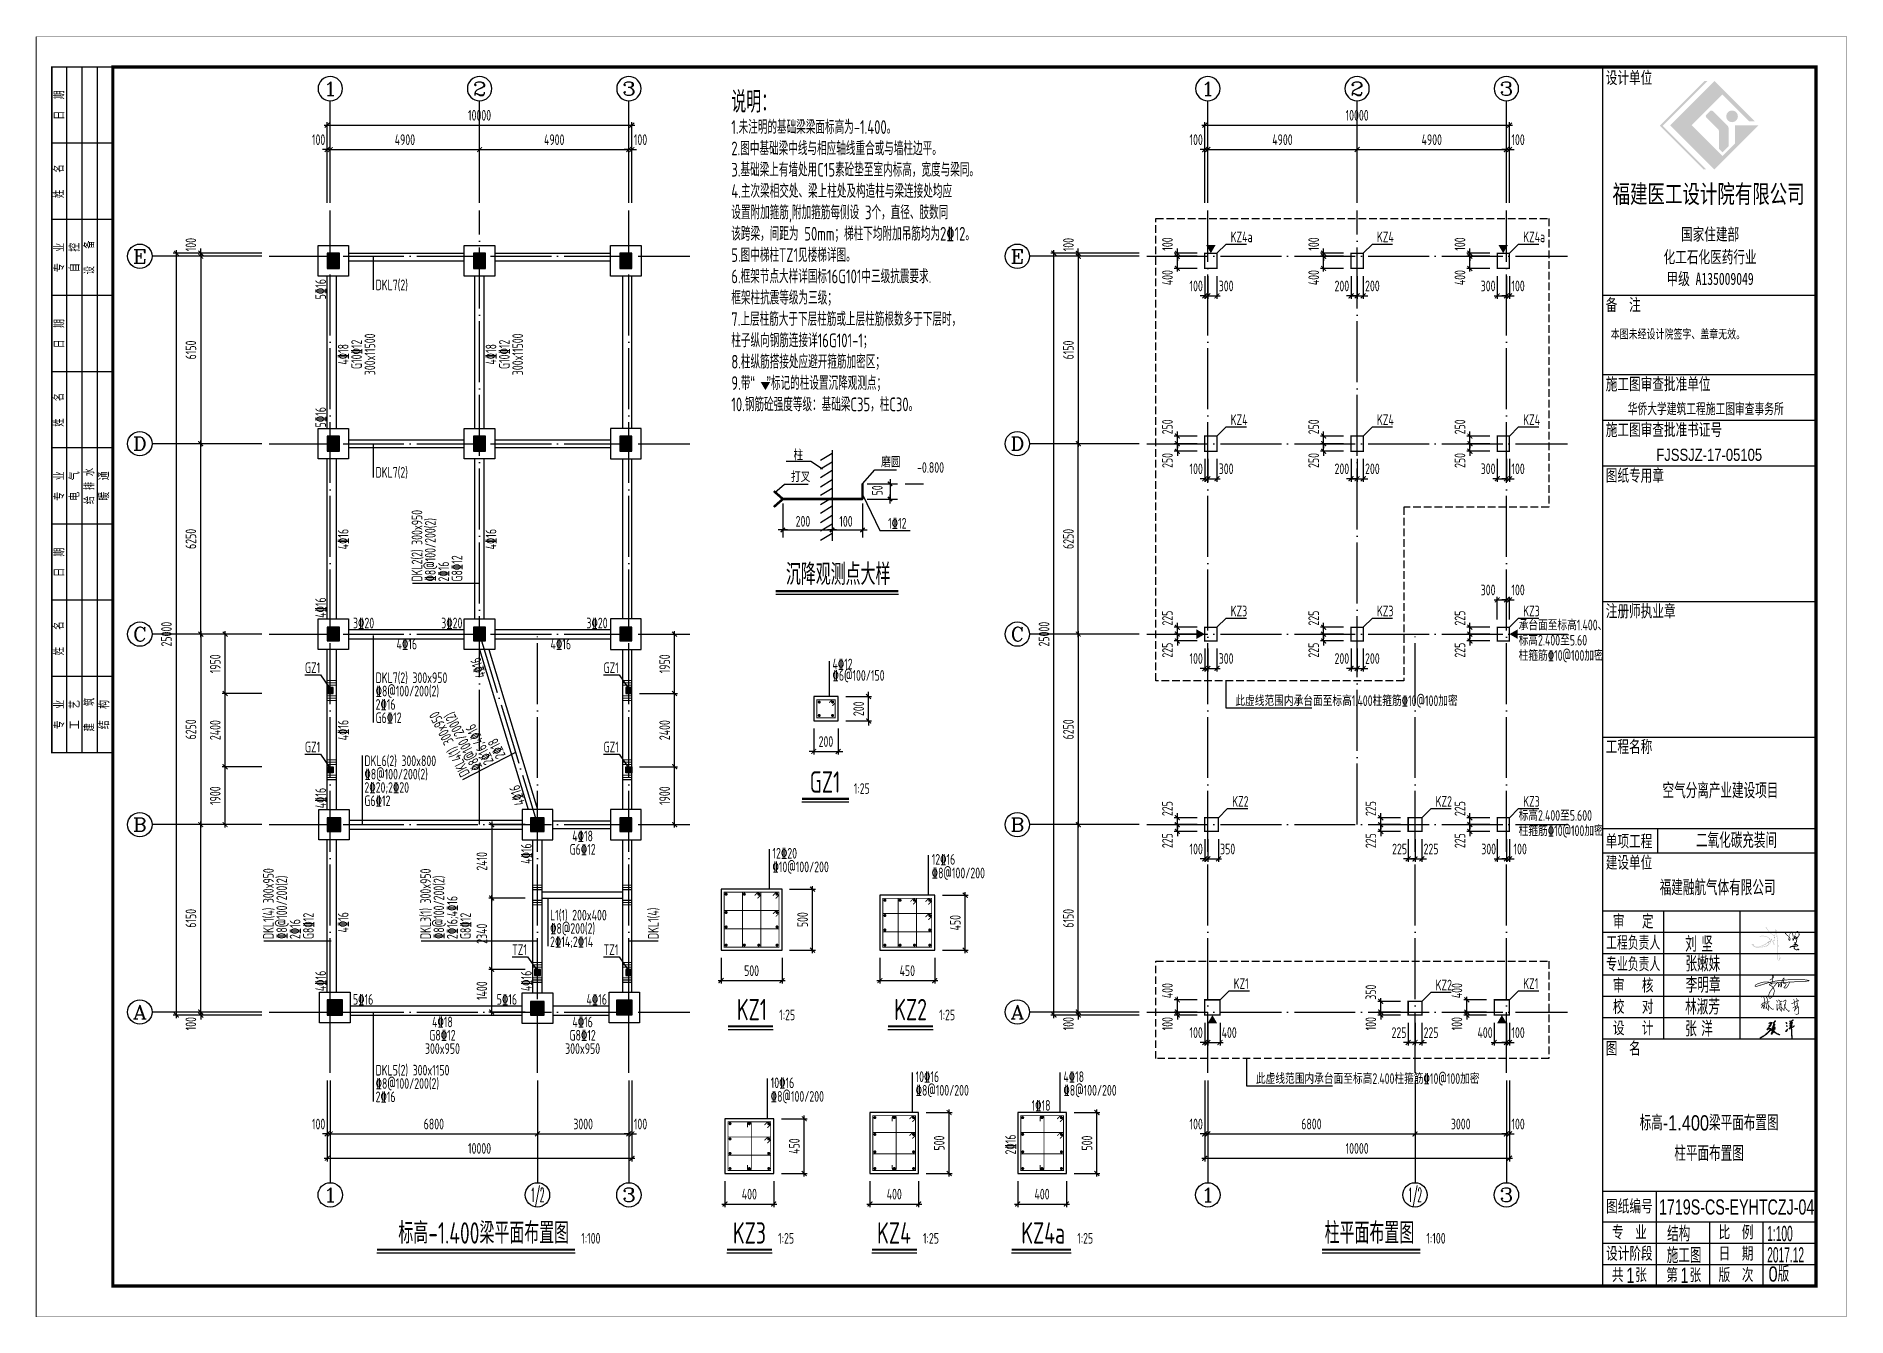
# Model space of a CAD drawing. Extents: x 287149 to 898857, y 100802 to 160212.
# Drawn here: x 581837 to 641257, y 100812 to 142832 of the extents above; entities that cross this region are included whole.
import ezdxf
from ezdxf.enums import TextEntityAlignment as Align

# ---------------------------------------------------------------- set-up
doc = ezdxf.new("R2010")
doc.units = 0
doc.header["$LTSCALE"] = 1000
doc.linetypes.add('DASH', pattern=[0.35, 0.25, -0.1])
doc.linetypes.add('DOTE', pattern=[2.42, 2, -0.2, 0.02, -0.2])
doc.layers.get('0').update_dxf_attribs({"linetype": 'CONTINUOUS'})
doc.layers.get('DEFPOINTS').update_dxf_attribs({"linetype": 'CONTINUOUS'})
for name, color, linetype in [('AXIS', 8, 'DOTE'), ('AXIS_DIM', 3, 'CONTINUOUS'), ('AXIS_TEXT', 3, 'CONTINUOUS'), ('COLU', 7, 'CONTINUOUS'), ('COLU_DE', 7, 'CONTINUOUS'), ('CT', 255, 'CONTINUOUS'), ('DIM', 3, 'CONTINUOUS'), ('FRAME', 3, 'CONTINUOUS'), ('GJ', 1, 'CONTINUOUS'), ('PUB_TEXT', 7, 'CONTINUOUS'), ('S_BEAM', 4, 'CONTINUOUS'), ('S_BEAMDIMLOCAL', 7, 'CONTINUOUS'), ('S_BEAMDIMLOCALVER', 7, 'CONTINUOUS'), ('S_BEAMDIMMASS', 2, 'CONTINUOUS'), ('S_BEAMDIMMASSVER', 2, 'CONTINUOUS'), ('S_SUBBEAMHOOP', 1, 'CONTINUOUS'), ('SJSM', 150, 'CONTINUOUS'), ('TEXT', 7, 'CONTINUOUS'), ('THIN', 7, 'CONTINUOUS'), ('TK', 211, 'CONTINUOUS'), ('剖面', 3, 'CONTINUOUS'), ('填充', 8, 'CONTINUOUS'), ('审图中心证书', 7, 'CONTINUOUS'), ('文字', 7, 'CONTINUOUS'), ('柱涂实', 54, 'CONTINUOUS'), ('流程图', 1, 'CONTINUOUS'), ('第三道尺寸线', 4, 'CONTINUOUS'), ('签字边框线', 4, 'CONTINUOUS')]:
    doc.layers.add(name, color=color, linetype=linetype)
doc.layers.add('rein', color=1, linetype='CONTINUOUS', lineweight=18)
doc.styles.add('_AXIS', font='complex.shx', dxfattribs={"bigfont": 'gbcbig.shx'})
doc.styles.add('_HZTXT', font='tq__rshz.shx', dxfattribs={"width": 0.8, "bigfont": 'tq__hzdc.shx'})
doc.styles.add('COMPLEX', font='COMPLEX')
doc.styles.add('DXFS', font='txt.shx', dxfattribs={"width": 0.7, "bigfont": 'dxfs.shx'})
doc.styles.add('FRAME', font='simhei.ttf', dxfattribs={"width": 0.7})
doc.styles.add('TSSD_Dimension', font='tssdeng.shx', dxfattribs={"width": 0.7, "bigfont": 'hztxt.shx'})
doc.styles.add('TSSD_Rein', font='tssdeng.shx', dxfattribs={"width": 0.7, "bigfont": 'hztxt.shx'})
doc.styles.add('ZSM-FF', font='SJRF', dxfattribs={"width": 0.7, "bigfont": 'HZF'})
doc.styles.add('黑体', font='simhei.ttf', dxfattribs={"width": 0.7})
doc.dimstyles.new('TSSD_100_100', dxfattribs={"dimtxt": 350, "dimasz": 150, "dimexe": 100, "dimexo": 250, "dimgap": 150, "dimtad": 1, "dimdec": 0, "dimzin": 0, "dimdsep": 46, "dimtxsty": 'TSSD_Dimension', "dimblk": 'ARCHTICK', "dimcen": 0, "dimdle": 100, "dimclrd": 3, "dimclre": 3, "dimclrt": 7, "dimadec": 0, "dimazin": 0, "dimtfac": 1, "dimtdec": 0, "dimtix": 1, "dimtmove": 2, "dimatfit": 3, "dimfxl": 100, "dimtolj": 1, "dimtzin": 0, "dimarcsym": 0})
doc.dimstyles.new('TSSD_25_100', dxfattribs={"dimtxt": 350, "dimasz": 150, "dimexe": 100, "dimexo": 250, "dimgap": 150, "dimtad": 1, "dimdec": 0, "dimlfac": 0.25, "dimzin": 0, "dimdsep": 46, "dimtxsty": 'TSSD_Dimension', "dimblk": 'ARCHTICK', "dimcen": 0, "dimdle": 100, "dimclrd": 40, "dimclre": 40, "dimclrt": 40, "dimadec": 0, "dimazin": 0, "dimtfac": 1, "dimtdec": 0, "dimtix": 1, "dimtmove": 2, "dimatfit": 3, "dimldrblk": '_tsdbk', "dimfxl": 100, "dimtolj": 1, "dimtzin": 0, "dimarcsym": 0})

msp = doc.modelspace()

# ---------------------------------------------------------------- texts
at = {"layer": 'PUB_TEXT', "style": '_HZTXT'}
for s, width, p in [('二氧化碳充装间', 0.8, (636307.971, 116191.708)), ('1719S-CS-EYHTCZJ-04', 0.7, (635093.967, 104164.42)), ('1', 0.7, (634025.665, 101924.447)), ('1', 0.7, (635799.392, 101924.447))]:
    msp.add_text(s, height=500, dxfattribs=dict(at, width=width)).set_placement(p)
at = {"layer": 'S_BEAMDIMLOCAL', "style": 'TSSD_Rein', "width": 0.7}
for s, p in [('3%%13220', (592233.147, 123401.708)), ('5%%13216', (592233.147, 111051.708))]:
    msp.add_text(s, height=350, dxfattribs=at).set_placement(p)
for s, p in [('3%%13220', (595823.31, 123401.708)), ('3%%13220', (600589.269, 123401.708)), ('5%%13216', (597616.439, 111051.708)), ('4%%13216', (600568.566, 111051.708))]:
    msp.add_text(s, height=350, dxfattribs=at).set_placement(p, align=Align.RIGHT)
for s, p in [('4%%13216', (593998.766, 123061.658)), ('4%%13216', (599052.904, 123061.658)), ('4%%13218', (599769.665, 116761.658)), ('G6%%13212', (599769.665, 116324.158)), ('4%%13218', (595168.67, 110661.658)), ('4%%13218', (595168.67, 110661.658)), ('4%%13216', (599769.665, 110661.658)), ('G8%%13212', (595168.67, 110224.158)), ('G8%%13212', (599769.665, 110224.158)), ('300x950', (595168.67, 109786.658)), ('300x950', (599769.665, 109786.658))]:
    msp.add_text(s, height=350, dxfattribs=at).set_placement(p, align=Align.TOP_CENTER)
at = {"layer": 'S_BEAMDIMLOCALVER', "style": 'TSSD_Rein', "width": 0.7}
for s, rotation, p in [('5%%13216', 89.999998, (591346.971, 134864.697)), ('4%%13216', 106.999998, (596405.584, 122477.965)), ('4%%13216', 89.999998, (598096.971, 116346.554))]:
    msp.add_text(s, height=350, rotation=rotation, dxfattribs=at).set_placement(p, align=Align.RIGHT)
for s, p in [('4%%13218', (591737.021, 132392.96)), ('G10%%13212', (592174.521, 132392.96)), ('300x11500', (592612.521, 132392.96)), ('4%%13218', (596587.021, 132392.96)), ('G10%%13212', (597024.521, 132392.96)), ('300x11500', (597462.521, 132392.96)), ('4%%13216', (591737.021, 126328.475)), ('4%%13216', (596587.021, 126328.475)), ('4%%13216', (591737.021, 120062.574)), ('4%%13216', (591737.021, 113753.988))]:
    msp.add_text(s, height=350, rotation=89.999998, dxfattribs=at).set_placement(p, align=Align.TOP_CENTER)
for s, rotation, p in [('5%%13216', 89.999998, (591346.971, 129996.884)), ('4%%13216', 89.999998, (591346.971, 123746.884)), ('4%%13216', 106.999998, (597881.858, 117648.205)), ('4%%13216', 89.999998, (591346.971, 117496.884)), ('4%%13216', 89.999998, (591346.971, 111496.884)), ('4%%13216', 89.999998, (598096.971, 111496.884))]:
    msp.add_text(s, height=350, rotation=rotation, dxfattribs=at).set_placement(p)
at = {"layer": 'S_BEAMDIMMASS', "style": 'TSSD_Rein', "width": 0.7}
for s, height, p in [('DKL7(2)', 350, (592974.494, 134495.939)), ('DKL7(2)', 350, (592974.494, 128345.939)), ('DKL7(2) 300x950', 349.99999, (592974.494, 121605.844)), ('%%1328@100/200(2)', 349.99999, (592974.494, 121168.344)), ('2%%13216', 350, (592974.494, 120730.844)), ('G6%%13212', 350, (592974.494, 120292.844)), ('DKL6(2) 300x800', 349.99999, (592607.332, 118880.289)), ('%%1328@100/200(2)', 349.99999, (592607.332, 118442.789)), ('2%%13220;2%%13220', 349.99999, (592607.332, 118005.289)), ('G6%%13212', 350, (592607.332, 117567.789)), ('L1(1) 200x400', 349.99999, (598701.148, 113816.048)), ('%%1328@200(2)', 349.99999, (598701.148, 113378.548)), ('2%%13214;2%%13214', 349.99999, (598701.148, 112941.048)), ('DKL5(2) 300x1150', 349.99999, (592974.494, 108728.892)), ('2%%13216', 350, (592974.494, 107853.892)), ('%%1328@100/200(2)', 349.99999, (592974.494, 108291.392))]:
    msp.add_text(s, height=height, dxfattribs=at).set_placement(p)
at = {"layer": 'S_BEAMDIMMASSVER', "style": 'TSSD_Rein', "width": 0.7}
for s, height, rotation, p in [('DKL2(2) 300x950', 349.99999, 89.999998, (594507.918, 124937.12)), ('%%1328@100/200(2)', 349.99999, 89.999998, (594945.418, 124937.12)), ('2%%13216', 350, 89.999998, (595382.918, 124937.12)), ('G8%%13212', 350, 89.999998, (595820.418, 124937.12)), ('DKL4(1) 300x950', 349.99999, 116.999998, (596082.245, 118641.154)), ('%%1328@100/200(2)', 349.99999, 116.999998, (596472.06, 118839.775)), ('2%%13216;4%%13216', 349.99999, 116.999998, (596861.876, 119038.395)), ('2%%13218', 350, 116.999998, (597251.691, 119237.016)), ('DKL1(4) 300x950', 349.99999, 89.999998, (589632.918, 113205.84)), ('DKL3(1) 300x950', 349.99999, 89.999998, (594788.943, 113205.84)), ('%%1328@100/200(2)', 349.99999, 89.999998, (590070.418, 113205.84)), ('%%1328@100/200(2)', 349.99999, 89.999998, (595226.443, 113205.84)), ('2%%13216;4%%13216', 349.99999, 89.999998, (595663.943, 113205.84)), ('DKL1(4) ', 350, 89.999998, (602264.2, 113205.84)), ('2%%13216', 350, 89.999998, (590507.918, 113205.84)), ('G8%%13212', 350, 89.999998, (590945.918, 113205.84)), ('G8%%13212', 350, 89.999998, (596101.443, 113205.84))]:
    msp.add_text(s, height=height, rotation=rotation, dxfattribs=at).set_placement(p)
at = {"layer": 'SJSM', "style": 'TSSD_Rein', "width": 0.7}
for s, height, p in [('说明：', 700, (604649.145, 140325.334)), ('1.未注明的基础梁梁面标高为-1.400。', 450, (604649.145, 139625.334)), ('2.图中基础梁中线与相应轴线重合或与墙柱边平。', 450, (604649.145, 138925.334)), ('3.基础梁上有墙处用C15素砼垫至室内标高，宽度与梁同。', 450, (604649.145, 138225.334)), ('4.主次梁相交处、梁上柱处及构造柱与梁连接处均应', 450, (604649.145, 137525.334)), ('设置附加箍筋,附加箍筋每侧设 3个，直径、肢数同', 450, (604649.145, 136825.334)), ('该跨梁，间距为 50mm；梯柱下均附加吊筋均为2\x8412。', 450, (604649.145, 136125.334)), ('5.图中梯柱TZ1见楼梯详图。', 450, (604649.145, 135425.334)), ('6.框架节点大样详国标16G101中三级抗震要求.', 450, (604649.145, 134725.334)), ('框架柱抗震等级为三级；', 450, (604649.145, 134025.334)), ('7.上层柱筋大于下层柱筋或上层柱筋根数多于下层时，', 450, (604649.145, 133325.334)), ('柱子纵向钢筋连接详16G101-1；', 450, (604649.145, 132625.334)), ('8.柱纵筋搭接处应避开箍筋加密区；', 450, (604649.145, 131925.334)), ('9.带“  ”标记的柱设置沉降观测点；', 450, (604649.145, 131225.334)), ('10.钢筋砼强度等级：基础梁C35，柱C30。', 450, (604649.145, 130525.334))]:
    msp.add_text(s, height=height, dxfattribs=at).set_placement(p)
at = {"layer": 'TEXT', "style": 'TSSD_Rein', "width": 0.7}
for s, p in [('KZ4a', (621037.135, 136072.129)), ('KZ4', (625837.135, 136072.129)), ('KZ4a', (630637.135, 136072.129)), ('KZ4', (621037.135, 130072.129)), ('KZ4', (625837.135, 130072.129)), ('KZ4', (630637.135, 130072.129)), ('柱', (606689.71, 128917.407)), ('磨圆', (609562.373, 128683.881)), ('打叉', (606606.884, 128198.569)), ('200', (606760.066, 126738.285)), ('100', (608193.624, 126738.285)), ('1\x8412', (609795.349, 126674.099, -10)), ('KZ3', (621037.135, 123797.129)), ('KZ3', (625837.135, 123797.129)), ('承台面至标高1.400、', (630486.971, 123337.129)), ('KZ3', (630637.135, 123797.129)), ('标高2.400至5.60', (630486.971, 122837.129)), ('4\x8412', (607968.591, 122056.567)), ('柱箍筋%%13210@100加密', (630486.971, 122337.129)), ('GZ1', (590657.131, 121933.545)), ('GZ1', (600457.131, 121933.545)), ('\x846@100/150', (607968.591, 121681.567)), ('此虚线范围内承台面至标高1.400柱箍筋%%13210@100加密', (621190.299, 120852.259)), ('GZ1', (590657.131, 119333.545)), ('GZ1', (600457.131, 119333.545)), ('KZ2', (621087.135, 117547.129)), ('KZ2', (627762.135, 117547.129)), ('KZ3', (630637.135, 117547.129)), ('标高2.400至5.600', (630486.971, 117087.129)), ('柱箍筋%%13210@100加密', (630486.971, 116587.129)), ('12%%13220', (605999.707, 115846.018)), ('12%%13216', (611225.373, 115646.018)), ('%%13210@100/200', (605999.707, 115399.073)), ('%%1328@100/200', (611225.373, 115199.073)), ('TZ1', (597457.131, 112683.545)), ('TZ1', (600457.131, 112683.545)), ('KZ1', (621137.135, 111572.129)), ('KZ2', (627762.135, 111522.129)), ('KZ1', (630637.135, 111572.129)), ('10\x8416', (610696.35, 108514.964)), ('4%%13218', (615546.813, 108514.964)), ('此虚线范围内承台面至标高2.400柱箍筋%%13210@100加密', (621864.64, 108452.259)), ('10%%13216', (605941.373, 108314.964)), ('%%1328@100/200', (605941.373, 107868.019)), ('%%1328@100/200', (610696.35, 108068.019)), ('%%1328@100/200', (615546.813, 108068.019)), ('1%%13218', (614503.989, 107571.785))]:
    msp.add_text(s, height=350, dxfattribs=at).set_placement(p)
for s, p in [('50', (609615.347, 127763.502)), ('2%%13216', (613986.813, 106136.89))]:
    msp.add_text(s, height=350, rotation=90, dxfattribs=at).set_placement(p)
at = {"layer": 'TEXT', "linetype": 'ByBlock', "style": 'TSSD_Rein', "width": 0.7}
for s, height, p in [('沉降观测点大样', 700, (606440.964, 124823.642)), ('1:25', 350, (608669.977, 117971.104)), ('1:25', 350, (606220.609, 110542.838)), ('1:25', 350, (611469.598, 110542.838)), ('1:100', 350, (599723.943, 103211.785)), ('1:25', 350, (606185.598, 103211.785)), ('1:25', 350, (610940.576, 103211.785)), ('1:25', 350, (616001.574, 103211.785)), ('1:100', 350, (627461.222, 103211.785))]:
    msp.add_text(s, height=height, dxfattribs=at).set_placement(p)
for s, p in [('GZ1', (608223.307, 118009.134)), ('KZ1', (605820.609, 110543.07)), ('KZ2', (611069.598, 110543.07)), ('标高-1.400梁平面布置图', (599323.943, 103211.785)), ('柱平面布置图', (627061.222, 103211.785)), ('KZ3', (605785.598, 103212.016)), ('KZ4', (610540.576, 103212.016)), ('KZ4a', (615601.574, 103212.016))]:
    msp.add_text(s, height=700, dxfattribs=at).set_placement(p, align=Align.RIGHT)
at = {"layer": 'THIN', "style": 'TSSD_Rein', "width": 0.7}
msp.add_text('-0.800', height=350, dxfattribs=at).set_placement((611630.209, 128505.191), align=Align.RIGHT)
at = {"layer": 'TK', "style": 'ZSM-FF', "width": 0.8}
for s, p in [('标高-1.400梁平面布置图', (636736.971, 107197.708)), ('柱平面布置图', (636736.971, 106197.708))]:
    msp.add_text(s, height=500, dxfattribs=at).set_placement(p, align=Align.MIDDLE)

# ---------------------------------------------------------------- blocks, each defined once
blk = doc.blocks.new('_ARCHTICK')
at = {"color": 0}
blk.add_lwpolyline([(-0.53033, -0.53033, 0.25, 0.25, 0), (0.53033, 0.53033, 0.5, 0.5, 0)], format="xyseb", dxfattribs=at)
blk = doc.blocks.new('*D76')
at = {"layer": 'AXIS_DIM', "color": 3, "lineweight": -2}
for p, q in [((591386.971394, 139111.631469), (596486.971394, 139111.631469)), ((591486.971394, 137361.708046), (591486.971394, 139211.631469)), ((596386.971394, 137361.708046), (596386.971394, 139211.631469))]:
    blk.add_line(p, q, dxfattribs=at)
at = {"layer": 'DEFPOINTS', "color": 0}
for p in [(596386.971394, 139111.631469), (591486.971394, 137111.708046), (596386.971394, 137111.708046)]:
    blk.add_point(p, dxfattribs=at)
at = {"layer": 'AXIS_DIM', "color": 3, "lineweight": -2, "xscale": 150, "yscale": 150, "zscale": 150, "rotation": 180}
blk.add_blockref('_ARCHTICK', (591486.971394, 139111.631469), dxfattribs=at)
at = {"layer": 'AXIS_DIM', "color": 3, "lineweight": -2, "xscale": 150, "yscale": 150, "zscale": 150}
blk.add_blockref('_ARCHTICK', (596386.971394, 139111.631469), dxfattribs=at)
at = {"layer": 'AXIS_DIM', "color": 7, "insert": (593936.971394, 139436.631469), "char_height": 350, "attachment_point": 5, "style": 'TSSD_Dimension'}
blk.add_mtext('\\A1;4900', dxfattribs=at)
blk = doc.blocks.new('*D77')
at = {"layer": 'AXIS_DIM', "color": 3, "lineweight": -2}
for p, q in [((596286.971394, 139111.631469), (601386.971394, 139111.631469)), ((596386.971394, 137361.708046), (596386.971394, 139211.631469)), ((601286.971394, 137361.708046), (601286.971394, 139211.631469))]:
    blk.add_line(p, q, dxfattribs=at)
at = {"layer": 'DEFPOINTS', "color": 0}
for p in [(601286.971394, 139111.631469), (596386.971394, 137111.708046), (601286.971394, 137111.708046)]:
    blk.add_point(p, dxfattribs=at)
at = {"layer": 'AXIS_DIM', "color": 3, "lineweight": -2, "xscale": 150, "yscale": 150, "zscale": 150, "rotation": 180}
blk.add_blockref('_ARCHTICK', (596386.971394, 139111.631469), dxfattribs=at)
at = {"layer": 'AXIS_DIM', "color": 3, "lineweight": -2, "xscale": 150, "yscale": 150, "zscale": 150}
blk.add_blockref('_ARCHTICK', (601286.971394, 139111.631469), dxfattribs=at)
at = {"layer": 'AXIS_DIM', "color": 7, "insert": (598836.971394, 139436.631469), "char_height": 350, "attachment_point": 5, "style": 'TSSD_Dimension'}
blk.add_mtext('\\A1;4900', dxfattribs=at)
blk = doc.blocks.new('*D78')
at = {"layer": 'AXIS_DIM', "color": 3, "lineweight": -2}
for p, q in [((587237.044864, 110711.708046), (587237.044864, 117061.708046)), ((589236.971394, 116961.708046), (587137.044864, 116961.708046)), ((589236.971394, 110811.708046), (587137.044864, 110811.708046))]:
    blk.add_line(p, q, dxfattribs=at)
at = {"layer": 'DEFPOINTS', "color": 0}
for p in [(587237.044864, 116961.708046), (589486.971394, 116961.708046), (589486.971394, 110811.708046)]:
    blk.add_point(p, dxfattribs=at)
at = {"layer": 'AXIS_DIM', "color": 3, "lineweight": -2, "xscale": 150, "yscale": 150, "zscale": 150}
for p, rotation in [((587237.044864, 116961.708046), 90), ((587237.044864, 110811.708046), 270)]:
    blk.add_blockref('_ARCHTICK', p, dxfattribs=dict(at, rotation=rotation))
at = {"layer": 'AXIS_DIM', "color": 7, "insert": (586912.044864, 113886.708046), "char_height": 350, "attachment_point": 5, "rotation": 90, "style": 'TSSD_Dimension'}
blk.add_mtext('\\A1;6150', dxfattribs=at)
blk = doc.blocks.new('*D79')
at = {"layer": 'AXIS_DIM', "color": 3, "lineweight": -2}
for p, q in [((589236.971394, 123211.708046), (587137.044864, 123211.708046)), ((587237.044864, 123311.708046), (587237.044864, 116861.708046)), ((589236.971394, 116961.708046), (587137.044864, 116961.708046))]:
    blk.add_line(p, q, dxfattribs=at)
at = {"layer": 'DEFPOINTS', "color": 0}
for p in [(589486.971394, 123211.708046), (587237.044864, 116961.708046), (589486.971394, 116961.708046)]:
    blk.add_point(p, dxfattribs=at)
at = {"layer": 'AXIS_DIM', "color": 3, "lineweight": -2, "xscale": 150, "yscale": 150, "zscale": 150}
for p, rotation in [((587237.044864, 123211.708046), 90), ((587237.044864, 116961.708046), 270)]:
    blk.add_blockref('_ARCHTICK', p, dxfattribs=dict(at, rotation=rotation))
at = {"layer": 'AXIS_DIM', "color": 7, "insert": (586912.044864, 120086.708046), "char_height": 350, "attachment_point": 5, "rotation": 90, "style": 'TSSD_Dimension'}
blk.add_mtext('\\A1;6250', dxfattribs=at)
blk = doc.blocks.new('*D80')
at = {"layer": 'AXIS_DIM', "color": 3, "lineweight": -2}
for p, q in [((589236.971394, 135611.708046), (587137.044864, 135611.708046)), ((587237.044864, 135711.708046), (587237.044864, 129361.708046)), ((589236.971394, 129461.708046), (587137.044864, 129461.708046))]:
    blk.add_line(p, q, dxfattribs=at)
at = {"layer": 'DEFPOINTS', "color": 0}
for p in [(589486.971394, 135611.708046), (587237.044864, 129461.708046), (589486.971394, 129461.708046)]:
    blk.add_point(p, dxfattribs=at)
at = {"layer": 'AXIS_DIM', "color": 3, "lineweight": -2, "xscale": 150, "yscale": 150, "zscale": 150}
for p, rotation in [((587237.044864, 135611.708046), 90), ((587237.044864, 129461.708046), 270)]:
    blk.add_blockref('_ARCHTICK', p, dxfattribs=dict(at, rotation=rotation))
at = {"layer": 'AXIS_DIM', "color": 7, "insert": (586912.044864, 132536.708046), "char_height": 350, "attachment_point": 5, "rotation": 90, "style": 'TSSD_Dimension'}
blk.add_mtext('\\A1;6150', dxfattribs=at)
blk = doc.blocks.new('*D81')
at = {"layer": 'AXIS_DIM', "color": 3, "lineweight": -2}
for p, q in [((591286.971394, 139911.631469), (601486.971394, 139911.631469)), ((591386.971394, 137361.708046), (591386.971394, 140011.631469)), ((601386.971394, 137361.708046), (601386.971394, 140011.631469))]:
    blk.add_line(p, q, dxfattribs=at)
at = {"layer": 'DEFPOINTS', "color": 0}
for p in [(601386.971394, 139911.631469), (591386.971394, 137111.708046), (601386.971394, 137111.708046)]:
    blk.add_point(p, dxfattribs=at)
at = {"layer": 'AXIS_DIM', "color": 3, "lineweight": -2, "xscale": 150, "yscale": 150, "zscale": 150, "rotation": 180}
blk.add_blockref('_ARCHTICK', (591386.971394, 139911.631469), dxfattribs=at)
at = {"layer": 'AXIS_DIM', "color": 3, "lineweight": -2, "xscale": 150, "yscale": 150, "zscale": 150}
blk.add_blockref('_ARCHTICK', (601386.971394, 139911.631469), dxfattribs=at)
at = {"layer": 'AXIS_DIM', "color": 7, "insert": (596386.971394, 140236.631469), "char_height": 350, "attachment_point": 5, "style": 'TSSD_Dimension'}
blk.add_mtext('\\A1;10000', dxfattribs=at)
blk = doc.blocks.new('*D82')
at = {"layer": 'AXIS_DIM', "color": 3, "lineweight": -2}
for p, q in [((589236.971394, 135711.708046), (586337.044864, 135711.708046)), ((586437.044864, 110611.708046), (586437.044864, 135811.708046)), ((589236.971394, 110711.708046), (586337.044864, 110711.708046))]:
    blk.add_line(p, q, dxfattribs=at)
at = {"layer": 'DEFPOINTS', "color": 0}
for p in [(586437.044864, 135711.708046), (589486.971394, 135711.708046), (589486.971394, 110711.708046)]:
    blk.add_point(p, dxfattribs=at)
at = {"layer": 'AXIS_DIM', "color": 3, "lineweight": -2, "xscale": 150, "yscale": 150, "zscale": 150}
for p, rotation in [((586437.044864, 135711.708046), 90), ((586437.044864, 110711.708046), 270)]:
    blk.add_blockref('_ARCHTICK', p, dxfattribs=dict(at, rotation=rotation))
at = {"layer": 'AXIS_DIM', "color": 7, "insert": (586112.044864, 123211.708046), "char_height": 350, "attachment_point": 5, "rotation": 90, "style": 'TSSD_Dimension'}
blk.add_mtext('\\A1;25000', dxfattribs=at)
blk = doc.blocks.new('*D83')
at = {"layer": 'AXIS_DIM', "color": 3, "lineweight": -2}
for p, q in [((589236.971394, 110811.708046), (587137.044864, 110811.708046)), ((589236.971394, 110711.708046), (587137.044864, 110711.708046)), ((587237.044864, 110811.708046), (587237.044864, 110961.708046)), ((587237.044864, 110811.708046), (587237.044864, 110711.708046)), ((587237.044864, 110711.708046), (587237.044864, 110561.708046))]:
    blk.add_line(p, q, dxfattribs=at)
at = {"layer": 'DEFPOINTS', "color": 0}
for p in [(587237.044864, 110711.708046), (589486.971394, 110811.708046), (589486.971394, 110711.708046)]:
    blk.add_point(p, dxfattribs=at)
at = {"layer": 'AXIS_DIM', "color": 3, "lineweight": -2, "xscale": 150, "yscale": 150, "zscale": 150}
for p, rotation in [((587237.044864, 110811.708046), 270), ((587237.044864, 110711.708046), 90)]:
    blk.add_blockref('_ARCHTICK', p, dxfattribs=dict(at, rotation=rotation))
at = {"layer": 'AXIS_DIM', "color": 7, "insert": (586912.044864, 110429.464456), "char_height": 350, "attachment_point": 5, "rotation": 90, "style": 'TSSD_Dimension'}
blk.add_mtext('\\A1;100', dxfattribs=at)
blk = doc.blocks.new('*D84')
at = {"layer": 'AXIS_DIM', "color": 3, "lineweight": -2}
for p, q in [((589236.971394, 135711.708046), (587137.044864, 135711.708046)), ((589236.971394, 135611.708046), (587137.044864, 135611.708046)), ((587237.044864, 135711.708046), (587237.044864, 135861.708046)), ((587237.044864, 135611.708046), (587237.044864, 135711.708046)), ((587237.044864, 135611.708046), (587237.044864, 135461.708046))]:
    blk.add_line(p, q, dxfattribs=at)
at = {"layer": 'DEFPOINTS', "color": 0}
for p in [(587237.044864, 135711.708046), (589486.971394, 135711.708046), (589486.971394, 135611.708046)]:
    blk.add_point(p, dxfattribs=at)
at = {"layer": 'AXIS_DIM', "color": 3, "lineweight": -2, "xscale": 150, "yscale": 150, "zscale": 150}
for p, rotation in [((587237.044864, 135711.708046), 270), ((587237.044864, 135611.708046), 90)]:
    blk.add_blockref('_ARCHTICK', p, dxfattribs=dict(at, rotation=rotation))
at = {"layer": 'AXIS_DIM', "color": 7, "insert": (586912.044864, 135993.951635), "char_height": 350, "attachment_point": 5, "rotation": 90, "style": 'TSSD_Dimension'}
blk.add_mtext('\\A1;100', dxfattribs=at)
blk = doc.blocks.new('*D85')
at = {"layer": 'AXIS_DIM', "color": 3, "lineweight": -2}
for p, q in [((601286.971394, 139111.631469), (601136.971394, 139111.631469)), ((601286.971394, 137361.708046), (601286.971394, 139211.631469)), ((601286.971394, 139111.631469), (601386.971394, 139111.631469)), ((601386.971394, 137361.708046), (601386.971394, 139211.631469)), ((601386.971394, 139111.631469), (601536.971394, 139111.631469))]:
    blk.add_line(p, q, dxfattribs=at)
at = {"layer": 'DEFPOINTS', "color": 0}
for p in [(601386.971394, 139111.631469), (601286.971394, 137111.708046), (601386.971394, 137111.708046)]:
    blk.add_point(p, dxfattribs=at)
at = {"layer": 'AXIS_DIM', "color": 3, "lineweight": -2, "xscale": 150, "yscale": 150, "zscale": 150}
blk.add_blockref('_ARCHTICK', (601286.971394, 139111.631469), dxfattribs=at)
at = {"layer": 'AXIS_DIM', "color": 3, "lineweight": -2, "xscale": 150, "yscale": 150, "zscale": 150, "rotation": 180}
blk.add_blockref('_ARCHTICK', (601386.971394, 139111.631469), dxfattribs=at)
at = {"layer": 'AXIS_DIM', "color": 7, "insert": (601669.214984, 139436.631469), "char_height": 350, "attachment_point": 5, "style": 'TSSD_Dimension'}
blk.add_mtext('\\A1;100', dxfattribs=at)
blk = doc.blocks.new('*D86')
at = {"layer": 'AXIS_DIM', "color": 3, "lineweight": -2}
for p, q in [((591386.971394, 139111.631469), (591236.971394, 139111.631469)), ((591386.971394, 137361.708046), (591386.971394, 139211.631469)), ((591486.971394, 139111.631469), (591386.971394, 139111.631469)), ((591486.971394, 137361.708046), (591486.971394, 139211.631469)), ((591486.971394, 139111.631469), (591636.971394, 139111.631469))]:
    blk.add_line(p, q, dxfattribs=at)
at = {"layer": 'DEFPOINTS', "color": 0}
for p in [(591386.971394, 139111.631469), (591386.971394, 137111.708046), (591486.971394, 137111.708046)]:
    blk.add_point(p, dxfattribs=at)
at = {"layer": 'AXIS_DIM', "color": 3, "lineweight": -2, "xscale": 150, "yscale": 150, "zscale": 150}
blk.add_blockref('_ARCHTICK', (591386.971394, 139111.631469), dxfattribs=at)
at = {"layer": 'AXIS_DIM', "color": 3, "lineweight": -2, "xscale": 150, "yscale": 150, "zscale": 150, "rotation": 180}
blk.add_blockref('_ARCHTICK', (591486.971394, 139111.631469), dxfattribs=at)
at = {"layer": 'AXIS_DIM', "color": 7, "insert": (591104.727804, 139436.631469), "char_height": 350, "attachment_point": 5, "style": 'TSSD_Dimension'}
blk.add_mtext('\\A1;100', dxfattribs=at)
blk = doc.blocks.new('_AXISO')
blk.add_circle((0, 0), 0.5)
at = {"layer": 'AXIS_TEXT', "style": 'COMPLEX', "width": 1.041667}
blk.add_attdef('A', text='', height=0.56, dxfattribs=at).set_placement((-0.25, -0.28), (0.25, -0.28), align=Align.FIT)
blk = doc.blocks.new('*D87')
at = {"layer": 'AXIS_DIM', "color": 3, "lineweight": -2}
for p, q in [((587237.044864, 123111.708046), (587237.044864, 129561.708046)), ((589236.971394, 129461.708046), (587137.044864, 129461.708046)), ((589236.971394, 123211.708046), (587137.044864, 123211.708046))]:
    blk.add_line(p, q, dxfattribs=at)
at = {"layer": 'DEFPOINTS', "color": 0}
for p in [(587237.044864, 129461.708046), (589486.971394, 129461.708046), (589486.971394, 123211.708046)]:
    blk.add_point(p, dxfattribs=at)
at = {"layer": 'AXIS_DIM', "color": 3, "lineweight": -2, "xscale": 150, "yscale": 150, "zscale": 150}
for p, rotation in [((587237.044864, 129461.708046), 90), ((587237.044864, 123211.708046), 270)]:
    blk.add_blockref('_ARCHTICK', p, dxfattribs=dict(at, rotation=rotation))
at = {"layer": 'AXIS_DIM', "color": 7, "insert": (586912.044864, 126336.708046), "char_height": 350, "attachment_point": 5, "rotation": 90, "style": 'TSSD_Dimension'}
blk.add_mtext('\\A1;6250', dxfattribs=at)
blk = doc.blocks.new('*D88')
at = {"layer": 'AXIS_DIM', "color": 3, "lineweight": -2}
for p, q in [((591486.971394, 108561.708046), (591486.971394, 106711.784623)), ((598286.971394, 108561.708046), (598286.971394, 106711.784623)), ((591386.971394, 106811.784623), (598386.971394, 106811.784623))]:
    blk.add_line(p, q, dxfattribs=at)
at = {"layer": 'DEFPOINTS', "color": 0}
for p in [(591486.971394, 108811.708046), (598286.971394, 108811.708046), (598286.971394, 106811.784623)]:
    blk.add_point(p, dxfattribs=at)
at = {"layer": 'AXIS_DIM', "color": 3, "lineweight": -2, "xscale": 150, "yscale": 150, "zscale": 150, "rotation": 180}
blk.add_blockref('_ARCHTICK', (591486.971394, 106811.784623), dxfattribs=at)
at = {"layer": 'AXIS_DIM', "color": 3, "lineweight": -2, "xscale": 150, "yscale": 150, "zscale": 150}
blk.add_blockref('_ARCHTICK', (598286.971394, 106811.784623), dxfattribs=at)
at = {"layer": 'AXIS_DIM', "color": 7, "insert": (594886.971394, 107136.784623), "char_height": 350, "attachment_point": 5, "style": 'TSSD_Dimension'}
blk.add_mtext('\\A1;6800', dxfattribs=at)
blk = doc.blocks.new('*D89')
at = {"layer": 'AXIS_DIM', "color": 3, "lineweight": -2}
for p, q in [((598286.971394, 108561.708046), (598286.971394, 106711.784623)), ((601286.971394, 108561.708046), (601286.971394, 106711.784623)), ((598186.971394, 106811.784623), (601386.971394, 106811.784623))]:
    blk.add_line(p, q, dxfattribs=at)
at = {"layer": 'DEFPOINTS', "color": 0}
for p in [(598286.971394, 108811.708046), (601286.971394, 108811.708046), (601286.971394, 106811.784623)]:
    blk.add_point(p, dxfattribs=at)
at = {"layer": 'AXIS_DIM', "color": 3, "lineweight": -2, "xscale": 150, "yscale": 150, "zscale": 150, "rotation": 180}
blk.add_blockref('_ARCHTICK', (598286.971394, 106811.784623), dxfattribs=at)
at = {"layer": 'AXIS_DIM', "color": 3, "lineweight": -2, "xscale": 150, "yscale": 150, "zscale": 150}
blk.add_blockref('_ARCHTICK', (601286.971394, 106811.784623), dxfattribs=at)
at = {"layer": 'AXIS_DIM', "color": 7, "insert": (599786.971394, 107136.784623), "char_height": 350, "attachment_point": 5, "style": 'TSSD_Dimension'}
blk.add_mtext('\\A1;3000', dxfattribs=at)
blk = doc.blocks.new('*D90')
at = {"layer": 'AXIS_DIM', "color": 3, "lineweight": -2}
for p, q in [((591386.971394, 108561.708046), (591386.971394, 105911.784623)), ((601386.971394, 108561.708046), (601386.971394, 105911.784623)), ((591286.971394, 106011.784623), (601486.971394, 106011.784623))]:
    blk.add_line(p, q, dxfattribs=at)
at = {"layer": 'DEFPOINTS', "color": 0}
for p in [(591386.971394, 108811.708046), (601386.971394, 108811.708046), (601386.971394, 106011.784623)]:
    blk.add_point(p, dxfattribs=at)
at = {"layer": 'AXIS_DIM', "color": 3, "lineweight": -2, "xscale": 150, "yscale": 150, "zscale": 150, "rotation": 180}
blk.add_blockref('_ARCHTICK', (591386.971394, 106011.784623), dxfattribs=at)
at = {"layer": 'AXIS_DIM', "color": 3, "lineweight": -2, "xscale": 150, "yscale": 150, "zscale": 150}
blk.add_blockref('_ARCHTICK', (601386.971394, 106011.784623), dxfattribs=at)
at = {"layer": 'AXIS_DIM', "color": 7, "insert": (596386.971394, 106336.784623), "char_height": 350, "attachment_point": 5, "style": 'TSSD_Dimension'}
blk.add_mtext('\\A1;10000', dxfattribs=at)
blk = doc.blocks.new('*D91')
at = {"layer": 'AXIS_DIM', "color": 3, "lineweight": -2}
for p, q in [((601286.971394, 108561.708046), (601286.971394, 106711.784623)), ((601386.971394, 108561.708046), (601386.971394, 106711.784623)), ((601286.971394, 106811.784623), (601136.971394, 106811.784623)), ((601286.971394, 106811.784623), (601386.971394, 106811.784623)), ((601386.971394, 106811.784623), (601536.971394, 106811.784623))]:
    blk.add_line(p, q, dxfattribs=at)
at = {"layer": 'DEFPOINTS', "color": 0}
for p in [(601286.971394, 108811.708046), (601386.971394, 108811.708046), (601386.971394, 106811.784623)]:
    blk.add_point(p, dxfattribs=at)
at = {"layer": 'AXIS_DIM', "color": 3, "lineweight": -2, "xscale": 150, "yscale": 150, "zscale": 150}
blk.add_blockref('_ARCHTICK', (601286.971394, 106811.784623), dxfattribs=at)
at = {"layer": 'AXIS_DIM', "color": 3, "lineweight": -2, "xscale": 150, "yscale": 150, "zscale": 150, "rotation": 180}
blk.add_blockref('_ARCHTICK', (601386.971394, 106811.784623), dxfattribs=at)
at = {"layer": 'AXIS_DIM', "color": 7, "insert": (601669.214984, 107136.784623), "char_height": 350, "attachment_point": 5, "style": 'TSSD_Dimension'}
blk.add_mtext('\\A1;100', dxfattribs=at)
blk = doc.blocks.new('*D92')
at = {"layer": 'AXIS_DIM', "color": 3, "lineweight": -2}
for p, q in [((591386.971394, 108561.708046), (591386.971394, 106711.784623)), ((591486.971394, 108561.708046), (591486.971394, 106711.784623)), ((591386.971394, 106811.784623), (591236.971394, 106811.784623)), ((591486.971394, 106811.784623), (591386.971394, 106811.784623)), ((591486.971394, 106811.784623), (591636.971394, 106811.784623))]:
    blk.add_line(p, q, dxfattribs=at)
at = {"layer": 'DEFPOINTS', "color": 0}
for p in [(591386.971394, 108811.708046), (591486.971394, 108811.708046), (591386.971394, 106811.784623)]:
    blk.add_point(p, dxfattribs=at)
at = {"layer": 'AXIS_DIM', "color": 3, "lineweight": -2, "xscale": 150, "yscale": 150, "zscale": 150}
blk.add_blockref('_ARCHTICK', (591386.971394, 106811.784623), dxfattribs=at)
at = {"layer": 'AXIS_DIM', "color": 3, "lineweight": -2, "xscale": 150, "yscale": 150, "zscale": 150, "rotation": 180}
blk.add_blockref('_ARCHTICK', (591486.971394, 106811.784623), dxfattribs=at)
at = {"layer": 'AXIS_DIM', "color": 7, "insert": (591104.727804, 107136.784623), "char_height": 350, "attachment_point": 5, "style": 'TSSD_Dimension'}
blk.add_mtext('\\A1;100', dxfattribs=at)
blk = doc.blocks.new('张洋')
at = {"lineweight": 9}
h = blk.add_hatch(color=4, dxfattribs=at)
h.paths.add_polyline_path([(1319, 100), (1323, 105), (1371, 81), (1419, 47), (1410, 23), (1391, 9), (1333, -73), (1232, -183), (1232, -193), (1203, -212), (1199, -197), (1208, -164), (1247, -101), (1256, -53), (1290, -1), (1299, 47), (1314, 62), (1319, 100)], flags=16)
h.paths.add_polyline_path([(2773, 134), (2763, 139), (2759, 129), (2768, 124), (2773, 134)], flags=17)
h.paths.add_polyline_path([(2941, 302), (2936, 307), (2917, 297), (2912, 273), (2821, 153), (2787, 95), (2778, 91), (2773, 110), (2759, 115), (2749, 95), (2739, 95), (2725, 76), (2754, 43), (2797, 43), (2821, 67), (2922, 239), (2922, 254), (2941, 283), (2941, 302)])
h.paths.add_polyline_path([(1328, 479), (1333, 479), (1333, 465), (1319, 451), (1328, 479)], flags=16)
h.paths.add_polyline_path([(1405, 542), (1410, 542), (1371, 499), (1405, 542)], flags=16)
h.paths.add_polyline_path([(3325, 566), (3330, 571), (3339, 475), (3200, 403), (3205, 422), (3243, 460), (3325, 566)], flags=16)
h.paths.add_polyline_path([(2826, 681), (2816, 686), (2816, 652), (2864, 623), (2869, 585), (2883, 580), (2903, 619), (2898, 643), (2879, 662), (2850, 667), (2826, 681)])
edge = h.paths.add_edge_path(flags=16)
edge.add_line((3387, 700), (3383, 700))
h.paths.add_polyline_path([(2787, 1036), (2783, 1041), (2759, 1031), (2759, 1012), (2797, 983), (2821, 931), (2821, 902), (2835, 897), (2850, 921), (2855, 964), (2840, 1003), (2811, 1031), (2787, 1036)])
h.paths.add_polyline_path([(3215, 1185), (3210, 1190), (3191, 1190), (3176, 1175), (3186, 1142), (3234, 1094), (3263, 1094), (3272, 1113), (3243, 1142), (3239, 1166), (3215, 1185)], flags=17)
h.paths.add_polyline_path([(1602, 1199), (1597, 1204), (1578, 1204), (1554, 1166), (1463, 1070), (1362, 940), (1362, 931), (1381, 916), (1386, 945), (1429, 969), (1429, 911), (1362, 681), (1275, 470), (1266, 407), (1285, 388), (1256, 355), (1271, 326), (1251, 316), (1194, 249), (1103, 167), (1103, 158), (1117, 143), (1155, 153), (1304, 307), (1323, 316), (1333, 297), (1323, 215), (1309, 196), (1280, 81), (1251, 33), (1242, -10), (1194, -116), (1155, -178), (1155, -226), (1165, -241), (1184, -250), (1223, -250), (1242, -241), (1290, -188), (1314, -154), (1319, -135), (1347, -116), (1347, -101), (1367, -68), (1381, -63), (1395, -34), (1448, 23), (1501, -20), (1525, -53), (1539, -58), (1573, -97), (1659, -159), (1847, -260), (2005, -313), (2072, -317), (2082, -308), (2067, -293), (1971, -265), (1909, -231), (1875, -226), (1779, -178), (1635, -87), (1477, 57), (1472, 71), (1501, 110), (1501, 124), (1487, 129), (1467, 95), (1448, 81), (1405, 110), (1352, 129), (1453, 215), (1487, 239), (1530, 297), (1554, 307), (1578, 340), (1578, 355), (1563, 369), (1549, 369), (1511, 316), (1352, 167), (1347, 191), (1371, 230), (1376, 316), (1367, 355), (1434, 393), (1458, 417), (1520, 436), (1583, 489), (1592, 513), (1583, 523), (1554, 527), (1520, 499), (1429, 451), (1400, 417), (1376, 417), (1357, 403), (1338, 407), (1352, 417), (1371, 455), (1448, 537), (1487, 595), (1472, 623), (1453, 628), (1448, 638), (1482, 691), (1511, 715), (1520, 743), (1544, 763), (1568, 825), (1563, 835), (1530, 844), (1491, 825), (1458, 796), (1448, 772), (1448, 743), (1463, 729), (1491, 758), (1491, 777), (1501, 787), (1515, 782), (1458, 710), (1371, 566), (1357, 561), (1371, 590), (1376, 628), (1391, 643), (1424, 734), (1434, 787), (1472, 902), (1477, 1022), (1511, 1051), (1511, 1060), (1544, 1084), (1611, 1175), (1611, 1195), (1602, 1199)])
h.paths.add_polyline_path([(3541, 1305), (3536, 1310), (3522, 1310), (3512, 1286), (3469, 1267), (3450, 1238), (3383, 1171), (3335, 1094), (3311, 1070), (3287, 1017), (3200, 902), (3186, 863), (3205, 844), (3243, 844), (3311, 883), (3354, 921), (3397, 940), (3368, 887), (3335, 883), (3325, 863), (3335, 825), (3330, 729), (3301, 705), (3234, 671), (3287, 748), (3282, 758), (3272, 758), (3267, 743), (3258, 743), (3219, 710), (3176, 657), (3181, 643), (3200, 628), (3243, 628), (3272, 638), (3311, 667), (3330, 667), (3330, 619), (3258, 523), (3104, 359), (3104, 350), (3119, 335), (3181, 340), (3205, 359), (3330, 422), (3344, 422), (3359, 307), (3354, 268), (3363, 215), (3373, -250), (3383, -308), (3407, -673), (3440, -788), (3455, -807), (3469, -807), (3479, -788), (3455, -716), (3450, -634), (3440, -610), (3431, -389), (3421, -380), (3421, -125), (3411, -111), (3411, -39), (3421, -25), (3411, 38), (3416, 105), (3407, 163), (3411, 220), (3392, 441), (3397, 460), (3445, 479), (3483, 503), (3493, 518), (3531, 523), (3575, 556), (3618, 571), (3699, 623), (3680, 647), (3661, 647), (3551, 590), (3512, 561), (3488, 561), (3421, 518), (3387, 508), (3383, 643), (3445, 719), (3445, 739), (3421, 758), (3378, 758), (3383, 825), (3397, 844), (3397, 859), (3378, 878), (3450, 959), (3479, 974), (3493, 998), (3479, 1027), (3459, 1027), (3435, 1012), (3397, 1003), (3378, 979), (3344, 964), (3234, 883), (3277, 940), (3282, 959), (3354, 1065), (3368, 1075), (3383, 1108), (3416, 1137), (3426, 1161), (3546, 1262), (3541, 1305)])
edge = h.paths.add_edge_path()
edge.add_line((906, 911), (925, 945))
edge.add_line((925, 945), (978, 979))
edge.add_line((978, 979), (1088, 1031))
edge.add_line((1088, 1031), (1112, 1031))
edge.add_line((1112, 1031), (1151, 1046))
edge.add_line((1151, 1046), (1155, 1041))
edge.add_line((906, 911), (915, 902))
edge.add_line((1155, 1041), (1203, 1041))
edge.add_line((1203, 1041), (1242, 1012))
edge.add_line((1242, 1012), (1237, 955))
edge.add_line((1237, 955), (1189, 873))
edge.add_line((1189, 873), (1103, 791))
edge.add_line((1103, 791), (1098, 772))
edge.add_line((1098, 772), (1117, 758))
edge.add_line((1117, 758), (1117, 724))
edge.add_line((1117, 724), (1103, 695))
edge.add_line((1103, 695), (997, 580))
edge.add_line((997, 580), (906, 460))
edge.add_line((906, 460), (752, 287))
edge.add_line((752, 287), (819, 326))
edge.add_line((819, 326), (882, 345))
edge.add_line((882, 345), (939, 374))
edge.add_line((939, 374), (987, 383))
edge.add_line((987, 383), (1059, 379))
edge.add_line((1059, 379), (1107, 355))
edge.add_line((1107, 355), (1131, 321))
edge.add_line((1131, 321), (1122, 283))
edge.add_line((1122, 283), (1088, 220))
edge.add_line((1088, 220), (1035, 167))
edge.add_line((1035, 167), (1002, 115))
edge.add_line((1002, 115), (954, 62))
edge.add_line((954, 62), (887, -1))
edge.add_line((887, -1), (829, -73))
edge.add_line((829, -73), (647, -241))
edge.add_line((647, -241), (498, -356))
edge.add_line((498, -356), (330, -461))
edge.add_line((330, -461), (272, -509))
edge.add_line((272, -509), (224, -533))
edge.add_line((224, -533), (143, -591))
edge.add_line((143, -591), (119, -596))
edge.add_line((119, -596), (90, -620))
edge.add_line((90, -620), (27, -653))
edge.add_line((27, -653), (-25, -673))
edge.add_line((-25, -673), (-35, -663))
edge.add_line((-35, -663), (-30, -677))
edge.add_line((-30, -677), (-40, -682))
edge.add_line((-40, -682), (-49, -663))
edge.add_line((-49, -663), (-35, -644))
edge.add_line((-35, -644), (138, -553))
edge.add_line((138, -553), (243, -481))
edge.add_line((243, -481), (272, -471))
edge.add_line((272, -471), (287, -452))
edge.add_line((287, -452), (311, -442))
edge.add_line((311, -442), (373, -394))
edge.add_line((373, -394), (407, -380))
edge.add_line((407, -380), (479, -322))
edge.add_line((479, -322), (488, -322))
edge.add_line((488, -322), (527, -284))
edge.add_line((527, -284), (565, -265))
edge.add_line((565, -265), (685, -154))
edge.add_line((685, -154), (699, -149))
edge.add_line((699, -149), (810, -44))
edge.add_line((810, -44), (863, 28))
edge.add_line((863, 28), (959, 119))
edge.add_line((959, 119), (973, 148))
edge.add_line((973, 148), (1002, 172))
edge.add_line((1002, 172), (1021, 211))
edge.add_line((1021, 211), (1050, 239))
edge.add_line((1050, 239), (1074, 278))
edge.add_line((1074, 278), (1083, 321))
edge.add_line((1083, 321), (1064, 335))
edge.add_line((1064, 335), (983, 345))
edge.add_line((983, 345), (810, 278))
edge.add_line((810, 278), (757, 239))
edge.add_line((757, 239), (695, 244))
edge.add_line((695, 244), (680, 263))
edge.add_line((680, 263), (810, 398))
edge.add_line((810, 398), (839, 441))
edge.add_line((839, 441), (915, 523))
edge.add_line((915, 523), (935, 556))
edge.add_line((935, 556), (1026, 657))
edge.add_line((1026, 657), (1069, 719))
edge.add_line((1069, 719), (1035, 719))
edge.add_line((1035, 719), (1021, 705))
edge.add_line((1021, 705), (1021, 695))
edge.add_line((1021, 695), (954, 638))
edge.add_line((954, 638), (925, 633))
edge.add_line((925, 633), (911, 647))
edge.add_line((911, 647), (911, 657))
edge.add_line((911, 657), (987, 719))
edge.add_line((987, 719), (997, 719))
edge.add_line((997, 719), (1002, 734))
edge.add_line((1002, 734), (1055, 777))
edge.add_line((1055, 777), (1093, 830))
edge.add_line((1093, 830), (1165, 907))
edge.add_line((1165, 907), (1194, 964))
edge.add_line((1194, 964), (1194, 993))
edge.add_line((1194, 993), (1184, 1003))
edge.add_line((1184, 1003), (1127, 998))
edge.add_line((1127, 998), (1050, 969))
edge.add_line((1050, 969), (1035, 955))
edge.add_line((1035, 955), (1021, 955))
edge.add_line((1021, 955), (939, 902))
edge.add_line((939, 902), (915, 902))
edge.add_line((915, 902), (915, 902))
at = {"color": 4, "lineweight": 9}
blk.add_line((906, 911, 31107534), (915, 902, 31107534), dxfattribs=at)
at = {"color": 4, "lineweight": 9, "elevation": 31107534}
for points in [[(915, 902), (915, 902), (939, 902), (1021, 955), (1035, 955), (1050, 969), (1127, 998), (1184, 1003), (1194, 993), (1194, 964), (1165, 907), (1093, 830), (1055, 777), (1002, 734), (997, 719), (987, 719), (911, 657), (911, 647), (925, 633), (954, 638), (1021, 695), (1021, 705), (1035, 719), (1069, 719), (1026, 657), (935, 556), (915, 523), (839, 441), (810, 398), (680, 263), (695, 244), (757, 239), (810, 278), (983, 345), (1064, 335), (1083, 321), (1074, 278), (1050, 239), (1021, 211), (1002, 172), (973, 148), (959, 119), (863, 28), (810, -44), (699, -149), (685, -154), (565, -265), (527, -284), (488, -322), (479, -322), (407, -380), (373, -394), (311, -442), (287, -452), (272, -471), (243, -481), (138, -553), (-35, -644), (-49, -663), (-40, -682), (-30, -677), (-35, -663), (-25, -673), (27, -653), (90, -620), (119, -596), (143, -591), (224, -533), (272, -509), (330, -461), (498, -356), (647, -241), (829, -73), (887, -1), (954, 62), (1002, 115), (1035, 167), (1088, 220), (1122, 283), (1131, 321), (1107, 355), (1059, 379), (987, 383), (939, 374), (882, 345), (819, 326), (752, 287), (906, 460), (997, 580), (1103, 695), (1117, 724), (1117, 758), (1098, 772), (1103, 791), (1189, 873), (1237, 955), (1242, 1012), (1203, 1041), (1155, 1041)], [(1155, 1041), (1151, 1046), (1112, 1031), (1088, 1031), (978, 979), (925, 945), (906, 911)], [(1602, 1199), (1597, 1204), (1578, 1204), (1554, 1166), (1463, 1070), (1362, 940), (1362, 931), (1381, 916), (1386, 945), (1429, 969), (1429, 911), (1362, 681), (1275, 470), (1266, 407), (1285, 388), (1256, 355), (1271, 326), (1251, 316), (1194, 249), (1103, 167), (1103, 158), (1117, 143), (1155, 153), (1304, 307), (1323, 316), (1333, 297), (1323, 215), (1309, 196), (1280, 81), (1251, 33), (1242, -10), (1194, -116), (1155, -178), (1155, -226), (1165, -241), (1184, -250), (1223, -250), (1242, -241), (1290, -188), (1314, -154), (1319, -135), (1347, -116), (1347, -101), (1367, -68), (1381, -63), (1395, -34), (1448, 23), (1501, -20), (1525, -53), (1539, -58), (1573, -97), (1659, -159), (1847, -260), (2005, -313), (2072, -317), (2082, -308), (2067, -293), (1971, -265), (1909, -231), (1875, -226), (1779, -178), (1635, -87), (1477, 57), (1472, 71), (1501, 110), (1501, 124), (1487, 129), (1467, 95), (1448, 81), (1405, 110), (1352, 129), (1453, 215), (1487, 239), (1530, 297), (1554, 307), (1578, 340), (1578, 355), (1563, 369), (1549, 369), (1511, 316), (1352, 167), (1347, 191), (1371, 230), (1376, 316), (1367, 355), (1434, 393), (1458, 417), (1520, 436), (1583, 489), (1592, 513), (1583, 523), (1554, 527), (1520, 499), (1429, 451), (1400, 417), (1376, 417), (1357, 403), (1338, 407), (1352, 417), (1371, 455), (1448, 537), (1487, 595), (1472, 623), (1453, 628), (1448, 638), (1482, 691), (1511, 715), (1520, 743), (1544, 763), (1568, 825), (1563, 835), (1530, 844), (1491, 825), (1458, 796), (1448, 772), (1448, 743), (1463, 729), (1491, 758), (1491, 777), (1501, 787), (1515, 782), (1458, 710), (1371, 566), (1357, 561), (1371, 590), (1376, 628), (1391, 643), (1424, 734), (1434, 787), (1472, 902), (1477, 1022), (1511, 1051), (1511, 1060), (1544, 1084), (1611, 1175), (1611, 1195), (1602, 1199)], [(1319, 100), (1323, 105), (1371, 81), (1419, 47), (1410, 23), (1391, 9), (1333, -73), (1232, -183), (1232, -193), (1203, -212), (1199, -197), (1208, -164), (1247, -101), (1256, -53), (1290, -1), (1299, 47), (1314, 62), (1319, 100)], [(1328, 479), (1333, 479), (1333, 465), (1319, 451), (1328, 479)], [(1405, 542), (1410, 542), (1371, 499), (1405, 542)], [(2941, 302), (2936, 307), (2917, 297), (2912, 273), (2821, 153), (2787, 95), (2778, 91), (2773, 110), (2759, 115), (2749, 95), (2739, 95), (2725, 76), (2754, 43), (2797, 43), (2821, 67), (2922, 239), (2922, 254), (2941, 283), (2941, 302)], [(2787, 1036), (2783, 1041), (2759, 1031), (2759, 1012), (2797, 983), (2821, 931), (2821, 902), (2835, 897), (2850, 921), (2855, 964), (2840, 1003), (2811, 1031), (2787, 1036)], [(2773, 134), (2763, 139), (2759, 129), (2768, 124), (2773, 134)], [(2826, 681), (2816, 686), (2816, 652), (2864, 623), (2869, 585), (2883, 580), (2903, 619), (2898, 643), (2879, 662), (2850, 667), (2826, 681)], [(3541, 1305), (3536, 1310), (3522, 1310), (3512, 1286), (3469, 1267), (3450, 1238), (3383, 1171), (3335, 1094), (3311, 1070), (3287, 1017), (3200, 902), (3186, 863), (3205, 844), (3243, 844), (3311, 883), (3354, 921), (3397, 940), (3368, 887), (3335, 883), (3325, 863), (3335, 825), (3330, 729), (3301, 705), (3234, 671), (3287, 748), (3282, 758), (3272, 758), (3267, 743), (3258, 743), (3219, 710), (3176, 657), (3181, 643), (3200, 628), (3243, 628), (3272, 638), (3311, 667), (3330, 667), (3330, 619), (3258, 523), (3104, 359), (3104, 350), (3119, 335), (3181, 340), (3205, 359), (3330, 422), (3344, 422), (3359, 307), (3354, 268), (3363, 215), (3373, -250), (3383, -308), (3407, -673), (3440, -788), (3455, -807), (3469, -807), (3479, -788), (3455, -716), (3450, -634), (3440, -610), (3431, -389), (3421, -380), (3421, -125), (3411, -111), (3411, -39), (3421, -25), (3411, 38), (3416, 105), (3407, 163), (3411, 220), (3392, 441), (3397, 460), (3445, 479), (3483, 503), (3493, 518), (3531, 523), (3575, 556), (3618, 571), (3699, 623), (3680, 647), (3661, 647), (3551, 590), (3512, 561), (3488, 561), (3421, 518), (3387, 508), (3383, 643), (3445, 719), (3445, 739), (3421, 758), (3378, 758), (3383, 825), (3397, 844), (3397, 859), (3378, 878), (3450, 959), (3479, 974), (3493, 998), (3479, 1027), (3459, 1027), (3435, 1012), (3397, 1003), (3378, 979), (3344, 964), (3234, 883), (3277, 940), (3282, 959), (3354, 1065), (3368, 1075), (3383, 1108), (3416, 1137), (3426, 1161), (3546, 1262), (3541, 1305)], [(3215, 1185), (3210, 1190), (3191, 1190), (3176, 1175), (3186, 1142), (3234, 1094), (3263, 1094), (3272, 1113), (3243, 1142), (3239, 1166), (3215, 1185)], [(3325, 566), (3330, 571), (3339, 475), (3200, 403), (3205, 422), (3243, 460), (3325, 566)], [(3383, 700), (3387, 700), (3383, 700)]]:
    blk.add_lwpolyline(points, dxfattribs=at)
blk = doc.blocks.new('李明章')
at = {"layer": '签字边框线', "const_width": 60}
blk.add_lwpolyline([(706.083922, 1004.127786), (786.045496, 1061.71891), (851.770929, 1108.994538), (904.842018, 1147.306775), (946.840558, 1178.007724), (979.348346, 1202.449487), (1003.947178, 1221.984169), (1022.218851, 1237.963872), (1035.745161, 1251.740699), (1045.86962, 1264.504705), (1052.982604, 1276.797746), (1057.236207, 1288.999629), (1058.782521, 1301.490159), (1057.773638, 1314.649145), (1054.36165, 1328.856392), (1048.69865, 1344.491707), (1040.93673, 1361.934898), (1031.297272, 1381.328603), (1020.278811, 1401.86679), (1008.449171, 1422.506261), (996.376176, 1442.203816), (984.627651, 1459.916257), (973.771419, 1474.600383), (964.375304, 1485.212996), (957.007131, 1490.710897), (952.058968, 1490.141195), (949.219865, 1482.912238), (948.003113, 1468.522681), (947.922007, 1446.471181), (948.489839, 1416.256393), (949.219903, 1377.376974), (949.625492, 1329.33158), (949.219899, 1271.618867), (947.63218, 1204.34518), (944.954438, 1130.04762), (941.394539, 1051.870978), (937.160349, 972.960044), (932.459733, 896.459609), (927.500558, 825.514462), (922.49069, 763.269396), (917.637994, 712.869199), (913.090341, 676.600303), (908.755631, 653.315693), (904.481764, 641.009996), (900.116645, 637.67784), (895.508177, 641.313849), (890.504264, 649.912652), (884.952808, 661.468873), (878.701712, 673.97714), (871.625074, 685.795005), (863.70177, 696.73172), (854.93687, 706.959463), (845.335442, 716.650414), (834.902556, 725.976751), (823.643283, 735.110651), (811.562691, 744.224294), (798.665851, 753.489858), (784.9487, 763.0255), (770.370648, 772.733295), (754.881973, 782.461296), (738.432954, 792.057556), (720.973867, 801.370129), (702.454992, 810.247068), (682.826606, 818.536426), (662.038987, 826.086258), (640.05973, 832.773894), (616.925696, 838.593783), (592.691062, 843.56965), (567.410008, 847.72522), (541.136711, 851.08422), (513.925348, 853.670376), (485.830098, 855.507413), (456.905137, 856.619057), (427.22353, 857.032225), (396.933876, 856.786594), (366.203662, 855.925035), (335.200371, 854.490415), (304.091491, 852.525603), (273.044505, 850.073469), (242.2269, 847.176881), (211.806162, 843.878708), (181.869487, 840.197593), (152.182929, 836.055271), (122.432253, 831.349255), (92.303222, 825.977053), (61.481602, 819.836176), (29.653159, 812.824134), (-3.496344, 804.838439), (-38.281142, 795.776599), (-74.871177, 785.587371), (-112.859231, 774.424488), (-151.693792, 762.492931), (-190.823348, 749.997678), (-229.696389, 737.143709), (-267.761403, 724.136003), (-304.46688, 711.17954), (-339.261307, 698.479299), (-371.703262, 686.189014), (-401.791676, 674.257441), (-429.63557, 662.58209), (-455.343963, 651.060472), (-479.025874, 639.590096), (-500.790324, 628.068473), (-520.746333, 616.393114), (-539.00292, 604.461528), (-555.643453, 592.203254), (-570.648691, 579.675943), (-583.973743, 566.969273), (-595.573716, 554.172925), (-605.403717, 541.376577), (-613.418855, 528.669908), (-619.574237, 516.142597), (-623.82497, 503.884323), (-626.127231, 492.007185), (-626.441476, 480.71296), (-624.729228, 470.225847), (-620.952011, 460.770043), (-615.07135, 452.569745), (-607.048769, 445.849151), (-596.845791, 440.832458), (-584.423941, 437.743865), (-569.406995, 436.849205), (-550.067734, 438.580859), (-524.34119, 443.412845), (-490.162397, 451.81918), (-445.466387, 464.273882), (-388.188194, 481.250969), (-316.262849, 503.224457), (-227.625387, 530.668365), (-121.204835, 563.738185), (0.093796, 601.315302), (132.371501, 641.962578), (271.729274, 684.242874), (414.26811, 726.719051), (556.089003, 767.953969), (693.292947, 806.510489), (821.980937, 840.951473), (939.227347, 870.193508), (1046.000068, 894.568089), (1144.240373, 914.760439), (1235.889532, 931.45578), (1322.888819, 945.339334), (1407.179504, 957.096324), (1490.702858, 967.411972), (1575.400154, 976.971499), (1662.750454, 986.332749), (1752.38398, 995.544042), (1843.468746, 1004.526321), (1935.172767, 1013.200527), (2026.664054, 1021.4876), (2117.110622, 1029.308484), (2205.680484, 1036.584118), (2291.541654, 1043.235445), (2374.090097, 1049.199128), (2453.633588, 1054.474717), (2530.707851, 1059.077484), (2605.848613, 1063.0227), (2679.5916, 1066.325639), (2752.472538, 1069.001571), (2825.027152, 1071.065769), (2897.791168, 1072.533504), (2971.136768, 1073.427205), (3044.781951, 1073.797924), (3118.281174, 1073.703872), (3191.188892, 1073.203258), (3263.059561, 1072.354291), (3333.447635, 1071.21518), (3401.907572, 1069.844135), (3467.993826, 1068.299365), (3531.354636, 1066.620981), (3592.013374, 1064.776699), (3650.087196, 1062.716137), (3705.693257, 1060.388914), (3758.948713, 1057.744646), (3809.970718, 1054.732952), (3858.876429, 1051.30345), (3905.783001, 1047.405757), (3950.758319, 1043.012743), (3993.673194, 1038.190285), (4034.349165, 1033.027513), (4072.607773, 1027.613555), (4108.270558, 1022.037542), (4141.15906, 1016.388601), (4171.094819, 1010.755862), (4197.899376, 1005.228455), (4221.441588, 999.875251), (4241.779593, 994.684099), (4259.018842, 989.622587), (4273.264789, 984.658306), (4284.622889, 979.758848), (4293.198594, 974.891801), (4299.09736, 970.024756), (4302.424638, 965.125304), (4302.713991, 960.152931), (4297.211414, 955.034713), (4282.591007, 949.689622), (4255.526875, 944.036629), (4212.693119, 937.994707), (4150.763841, 931.482827), (4066.413143, 924.419961), (3956.315129, 916.725081), (3818.533637, 908.34745), (3656.691457, 899.357495), (3475.801116, 889.855931), (3280.875141, 879.943477), (3076.926057, 869.72085), (2868.966393, 859.288766), (2662.008674, 848.747943), (2461.065427, 838.199098), (2270.419348, 827.748524), (2091.433801, 817.524816), (1924.742322, 807.662148), (1770.978444, 798.294689), (1630.775702, 789.556612), (1504.76763, 781.58209), (1393.587761, 774.505292), (1297.869629, 768.460392), (1217.837929, 763.521026), (1152.081984, 759.518695), (1098.782282, 756.224365), (1056.119306, 753.409002), (1022.273541, 750.843572), (995.425472, 748.299041), (973.755584, 745.546375), (955.444361, 742.356541), (938.93065, 738.557893), (923.686738, 734.208347), (909.443274, 729.423206), (895.930907, 724.317776), (882.880285, 719.007359), (870.022056, 713.607261), (857.08687, 708.232785), (843.805375, 702.999235), (829.969145, 697.983482), (815.613449, 693.108656), (800.834485, 688.259453), (785.728446, 683.320571), (770.39153, 678.176704), (754.91993, 672.712551), (739.409843, 666.812806), (723.957464, 660.362166), (708.764805, 653.272019), (694.457147, 645.560512), (681.765585, 637.272487), (671.421216, 628.452781), (664.155137, 619.146236), (660.698444, 609.397689), (661.782234, 599.251982), (668.137603, 588.753952), (680.205289, 577.934973), (697.264597, 566.772545), (718.304472, 555.230702), (742.313859, 543.273478), (768.281705, 530.864906), (795.196955, 517.969021), (822.048555, 504.549855), (847.82545, 490.571443), (871.721887, 476.004744), (893.753311, 460.848426), (914.140468, 445.108081), (933.104105, 428.789302), (950.864968, 411.897684), (967.643804, 394.438818), (983.661357, 376.418298), (999.138376, 357.841717), (1014.232311, 338.695422), (1028.847441, 318.888771), (1042.824749, 298.311879), (1056.005219, 276.854857), (1068.229835, 254.407818), (1079.33958, 230.860876), (1089.175437, 206.104143), (1097.578391, 180.027731), (1104.414837, 152.552613), (1109.652814, 123.723193), (1113.285774, 93.614735), (1115.307168, 62.302502), (1115.710447, 29.861759), (1114.489062, -3.63223), (1111.636466, -38.104203), (1107.146109, -73.478895), (1101.039893, -109.620414), (1093.453523, -146.150353), (1084.551158, -182.629677), (1074.496951, -218.619352), (1063.455061, -253.680341), (1051.589644, -287.373609), (1039.064855, -319.260122), (1026.044851, -348.900845), (1012.677384, -375.96559), (999.044576, -400.559567), (985.212148, -422.896833), (971.245817, -443.191447), (957.211302, -461.657467), (943.174322, -478.508949), (929.200596, -493.959952), (915.355842, -508.224534), (901.711529, -521.4886), (888.362123, -533.825445), (875.407843, -545.280213), (862.948905, -555.898046), (851.085528, -565.724088), (839.917927, -574.803481), (829.546321, -583.181368), (820.070926, -590.902893), (811.545682, -598.005482), (803.839409, -604.4957), (796.774653, -610.372392), (790.173956, -615.634408), (783.859862, -620.280595), (777.654915, -624.309799), (771.381657, -627.72087), (764.862632, -630.512654), (757.957827, -632.67813), (750.676999, -634.186804), (743.06735, -635.002313), (735.17608, -635.088293), (727.050389, -634.408382), (718.73748, -632.926217), (710.284552, -630.605433), (701.738807, -627.409669), (693.154784, -623.286788), (684.616382, -618.121554), (676.21484, -611.782962), (668.041394, -604.140004), (660.187283, -595.061672), (652.743746, -584.416959), (645.802019, -572.074857), (639.45334, -557.904359), (633.778495, -541.839012), (628.816449, -524.070579), (624.595717, -504.855379), (621.144812, -484.44973), (618.492247, -463.109949), (616.666535, -441.092355), (615.696191, -418.653266), (615.609727, -396.049), (616.451812, -373.450435), (618.331742, -350.686694), (621.374967, -327.501459), (625.706938, -303.638412), (631.453104, -278.841236), (638.738917, -252.853614), (647.689826, -225.419227), (658.431284, -196.281759), (671.171452, -165.141176), (686.449347, -131.522581), (704.886699, -94.90736), (727.105235, -54.776902), (753.726684, -10.612594), (785.372776, 38.104179), (822.66524, 91.892027), (866.225803, 151.269565), (916.249553, 216.33494), (971.225005, 285.504445), (1029.214033, 356.773904), (1088.278511, 428.139146), (1146.48031, 497.595996), (1201.881306, 563.140281), (1252.543371, 622.767829), (1296.528378, 674.474464), (1332.398301, 716.764395), (1360.715511, 750.175345), (1382.542478, 775.753419), (1398.941675, 794.544721), (1410.975571, 807.595356), (1419.706639, 815.951428), (1426.197348, 820.659042), (1431.51017, 822.764301), (1436.525689, 823.142563), (1441.396939, 821.986188), (1446.095067, 819.316791), (1450.591222, 815.155985), (1454.856549, 809.525384), (1458.862198, 802.446601), (1462.579315, 793.941251), (1465.979048, 784.030946), (1469.042161, 772.76732), (1471.787893, 760.322092), (1474.245099, 746.896998), (1476.442634, 732.693777), (1478.409355, 717.914166), (1480.174115, 702.759903), (1481.765772, 687.432726), (1483.21318, 672.134372), (1484.542789, 657.020948), (1485.771428, 642.066035), (1486.913519, 627.197585), (1487.983485, 612.343547), (1488.995748, 597.431873), (1489.964732, 582.390512), (1490.90486, 567.147414), (1491.830553, 551.630531), (1492.752628, 535.811042), (1493.667481, 519.833044), (1494.5679, 503.883864), (1495.446673, 488.150827), (1496.296589, 472.821261), (1497.110437, 458.08249), (1497.881005, 444.121843), (1498.601083, 431.126644), (1499.28149, 419.310638), (1500.005178, 408.993243), (1500.873131, 400.520294), (1501.986332, 394.237626), (1503.445764, 390.491073), (1505.352411, 389.626472), (1507.807256, 391.989657), (1510.911282, 397.926464), (1514.739025, 407.618216), (1519.259228, 420.588191), (1524.414185, 436.195154), (1530.146191, 453.79787), (1536.397541, 472.755105), (1543.110531, 492.425624), (1550.227453, 512.168194), (1557.690604, 531.341579), (1565.451896, 549.419824), (1573.501711, 566.338083), (1581.840049, 582.146792), (1590.466911, 596.896382), (1599.382295, 610.637289), (1608.586203, 623.419946), (1618.078634, 635.294786), (1627.859588, 646.312244), (1637.92065, 656.513147), (1648.219742, 665.899896), (1658.706373, 674.465288), (1669.33005, 682.202118), (1680.040281, 689.103182), (1690.786572, 695.161276), (1701.518432, 700.369194), (1712.185369, 704.719733), (1722.721261, 708.179271), (1732.997477, 710.608513), (1742.869756, 711.841746), (1752.193839, 711.71326), (1760.825465, 710.057342), (1768.620374, 706.708279), (1775.434306, 701.50036), (1781.123001, 694.267872), (1785.587881, 684.917151), (1788.913098, 673.64273), (1791.228487, 660.711187), (1792.663882, 646.389102), (1793.349118, 630.943055), (1793.41403, 614.639625), (1792.988451, 597.745393), (1792.202217, 580.526937), (1791.152704, 563.225621), (1789.807454, 545.98194), (1788.101549, 528.911173), (1785.970074, 512.1286), (1783.348112, 495.749499), (1780.170746, 479.889149), (1776.37306, 464.66283), (1771.890137, 450.185819), (1766.700338, 436.590207), (1760.955138, 424.07533), (1754.849286, 412.857332), (1748.577535, 403.15236), (1742.334634, 395.176559), (1736.315336, 389.146076), (1730.714391, 385.277057), (1725.726551, 383.785647), (1721.516513, 384.843562), (1718.128759, 388.444799), (1715.577718, 394.538923), (1713.877817, 403.075502), (1713.043486, 414.0041), (1713.089153, 427.274286), (1714.029247, 442.835624), (1715.878195, 460.63768), (1718.635349, 480.596017), (1722.239746, 502.490174), (1726.615345, 526.065685), (1731.686106, 551.068085), (1737.375988, 577.242909), (1743.608951, 604.335691), (1750.308955, 632.091967), (1757.399959, 660.257269), (1764.818696, 688.615986), (1772.552995, 717.107917), (1780.603458, 745.711711), (1788.970687, 774.40602), (1797.655285, 803.169495), (1806.657854, 831.980786), (1815.978996, 860.818545), (1825.619313, 889.661423), (1835.572646, 918.45354), (1845.805786, 947.000899), (1856.278762, 975.074972), (1866.951603, 1002.447233), (1877.784339, 1028.889153), (1888.736998, 1054.172205), (1899.769611, 1078.067863), (1910.842205, 1100.347597), (1921.900119, 1120.807876), (1932.829921, 1139.345145), (1943.503486, 1155.880841), (1953.79269, 1170.336405), (1963.569409, 1182.633276), (1972.70552, 1192.692893), (1981.072897, 1200.436696), (1988.543417, 1205.786122), (1995.014145, 1208.686853), (2000.482897, 1209.181532), (2004.972678, 1207.337044), (2008.506494, 1203.220273), (2011.10735, 1196.898103), (2012.798251, 1188.437419), (2013.602204, 1177.905105), (2013.542213, 1165.368046), (2012.655636, 1150.921684), (2011.037245, 1134.775689), (2008.796166, 1117.168289), (2006.041522, 1098.337714), (2002.882439, 1078.52219), (1999.428041, 1057.959946), (1995.787453, 1036.889211), (1992.069799, 1015.548212), (1988.378043, 994.160163), (1984.790498, 972.888224), (1981.379318, 951.880539), (1978.216654, 931.285252), (1975.374659, 911.250509), (1972.925485, 891.924454), (1970.941285, 873.455231), (1969.494211, 855.990986), (1968.631696, 839.644495), (1968.302301, 824.387063), (1968.429868, 810.154626), (1968.938238, 796.883122), (1969.751253, 784.508487), (1970.792755, 772.966659), (1971.986584, 762.193573), (1973.256584, 752.125167), (1974.557325, 742.710057), (1975.966303, 733.947575), (1977.591743, 725.849734), (1979.541868, 718.428547), (1981.924905, 711.696025), (1984.849079, 705.66418), (1988.422613, 700.345025), (1992.753733, 695.750572), (1997.931959, 691.884158), (2003.97199, 688.714419), (2010.869821, 686.201316), (2018.621444, 684.304811), (2027.222854, 682.984865), (2036.670046, 682.201439), (2046.959012, 681.914494), (2058.085748, 682.083992), (2070.002153, 682.649874), (2082.483755, 683.472004), (2095.261987, 684.390227), (2108.068282, 685.244389), (2120.634074, 685.874333), (2132.690797, 686.119904), (2143.969883, 685.820948), (2154.202767, 684.817308), (2163.177, 682.980861), (2170.904607, 680.311608), (2177.453732, 676.841578), (2182.892518, 672.602802), (2187.289109, 667.627313), (2190.711649, 661.947141), (2193.22828, 655.594317), (2194.907146, 648.600872), (2195.780686, 640.974161), (2195.738519, 632.622837), (2194.63456, 623.430877), (2192.322722, 613.282259), (2188.656921, 602.060957), (2183.49107, 589.650951), (2176.679084, 575.936216), (2168.074878, 560.800729), (2157.6168, 544.21947), (2145.58094, 526.531421), (2132.327824, 508.166568), (2118.217975, 489.554896), (2103.611918, 471.126391), (2088.870177, 453.311037), (2074.353279, 436.538821), (2060.421746, 421.239727), (2047.401098, 407.73665), (2035.476833, 395.924114), (2024.799444, 385.589555), (2015.519424, 376.520406), (2007.787265, 368.504103), (2001.753459, 361.328079), (1997.5685, 354.779768), (1995.382881, 348.646606), (1995.294968, 342.756518), (1997.194636, 337.099399), (2000.919631, 331.705636), (2006.307703, 326.605616), (2013.196598, 321.829727), (2021.424066, 317.408354), (2030.827855, 313.371885), (2041.245712, 309.750706), (2052.550878, 306.568875), (2064.758564, 303.825126), (2077.919475, 301.511864), (2092.084313, 299.621494), (2107.303783, 298.14642), (2123.628588, 297.079046), (2141.109432, 296.411778), (2159.797019, 296.13702), (2180.092751, 297.296388), (2203.80083, 305.12834), (2233.076155, 325.920546), (2270.073626, 365.960677), (2316.948143, 431.536401), (2375.854605, 528.935389), (2448.947914, 664.445311), (2538.382969, 844.353835)], dxfattribs=at)
blk = doc.blocks.new('A$C2F0C53E4')
at = {"layer": 'FRAME'}
h = blk.add_hatch(color=256, dxfattribs=at)
h.paths.add_polyline_path([(54328, 39098), (55337, 40107), (56218, 39226), (56398, 39226), (55075, 40549), (53625, 39098), (55075, 37648), (56525, 39098), (55749, 39098), (55749, 38502), (55337, 38090)], flags=0)
edge = h.paths.add_edge_path(flags=0)
edge.add_arc((55154, 38910), 69.1, 0, 45, ccw=False)
edge.add_line((55223, 38910), (55223, 38327))
edge.add_line((55223, 38327), (55340, 38210))
edge.add_line((55340, 38210), (55538, 38409))
edge.add_line((55538, 38409), (55538, 39020))
edge.add_arc((55469, 39020), 69.1, 360, 405)
edge.add_line((55518, 39069), (55024, 39562))
edge.add_arc((54976, 39513), 69.1, 45, 135)
edge.add_line((54927, 39562), (54812, 39447))
edge.add_arc((54861, 39399), 69.1, 135, 225)
edge.add_line((54812, 39350), (55203, 38959))
edge = h.paths.add_edge_path(flags=0)
edge.add_arc((55655, 39391), 192, 0, 180)
edge.add_arc((55655, 39391), 192, 180, 360)
h.paths.add_polyline_path([(54716, 37648), (54814, 37648), (53382, 39080), (54851, 40549), (54754, 40549), (53285, 39080)], flags=0)
at = {"layer": '文字', "lineweight": -3}
h = blk.add_hatch(color=256, dxfattribs=at)
h.paths.add_polyline_path([(56770, 12793), (56763, 12792), (56761, 12778), (56759, 12771), (56758, 12768), (56768, 12762), (56778, 12742), (56814, 12699), (56840, 12661), (56880, 12612), (56911, 12582), (56939, 12563), (56979, 12542), (57006, 12521), (57014, 12511), (57020, 12513), (57020, 12526), (57010, 12529), (57000, 12544), (56982, 12556), (56979, 12558), (56957, 12572), (56938, 12578), (56897, 12618), (56873, 12644), (56850, 12670), (56836, 12700), (56807, 12740), (56791, 12764), (56784, 12781)])
h.paths.add_polyline_path([(56560, 12496), (56565, 12482), (56559, 12473), (56563, 12467), (56573, 12474), (56598, 12477), (56618, 12483), (56702, 12480), (56772, 12469), (56835, 12440), (56869, 12409), (56898, 12376), (56910, 12352), (56910, 12346), (56901, 12337), (56881, 12329), (56873, 12326), (56856, 12307), (56820, 12283), (56717, 12222), (56635, 12182), (56589, 12165), (56539, 12148), (56469, 12142), (56446, 12144), (56437, 12142), (56388, 12170), (56354, 12211), (56335, 12225), (56320, 12236), (56307, 12236), (56295, 12233), (56299, 12222), (56312, 12199), (56340, 12172), (56360, 12150), (56395, 12135), (56437, 12118), (56467, 12111), (56524, 12108), (56596, 12110), (56620, 12118), (56654, 12125), (56715, 12141), (56785, 12165), (56837, 12191), (56879, 12225), (56899, 12248), (56922, 12281), (56936, 12302), (56935, 12325), (56930, 12341), (56935, 12350), (56938, 12361), (56944, 12361), (56946, 12349), (56966, 12317), (56988, 12292), (57010, 12273), (57011, 12252), (57011, 12234), (57015, 12223), (57026, 12212), (57041, 12201), (57050, 12207), (57054, 12217), (57045, 12218), (57044, 12238), (57038, 12243), (57035, 12261), (57034, 12272), (57033, 12308), (57043, 12386), (57050, 12472), (57063, 12515), (57077, 12568), (57089, 12609), (57090, 12626), (57099, 12619), (57109, 12593), (57121, 12503), (57130, 12428), (57141, 12341), (57144, 12244), (57145, 12123), (57143, 12084), (57140, 11985), (57138, 11873), (57140, 11804), (57144, 11740), (57149, 11714), (57174, 11689), (57211, 11698), (57228, 11718), (57241, 11761), (57235, 11798), (57231, 11824), (57223, 11849), (57215, 11871), (57209, 11853), (57215, 11831), (57214, 11787), (57211, 11748), (57204, 11719), (57195, 11710), (57179, 11704), (57166, 11721), (57161, 11769), (57162, 11872), (57168, 12169), (57163, 12307), (57152, 12403), (57125, 12582), (57108, 12667), (57094, 12713), (57081, 12713), (57077, 12704), (57080, 12673), (57080, 12640), (57076, 12610), (57059, 12549), (57052, 12521), (57044, 12488), (57037, 12461), (57036, 12431), (57027, 12376), (57024, 12328), (57020, 12313), (57021, 12284), (56995, 12309), (56970, 12343), (56962, 12368), (56960, 12391), (56942, 12406), (56933, 12398), (56931, 12386), (56929, 12368), (56927, 12360), (56921, 12360), (56916, 12363), (56910, 12381), (56895, 12401), (56870, 12435), (56853, 12447), (56832, 12463), (56813, 12473), (56765, 12490), (56736, 12496), (56713, 12498), (56684, 12503), (56653, 12505), (56624, 12507), (56606, 12504), (56598, 12496), (56574, 12496), (56568, 12494)])
h.paths.add_polyline_path([(56914, 12326), (56917, 12310), (56910, 12293), (56885, 12258), (56871, 12246), (56830, 12210), (56795, 12186), (56771, 12176), (56759, 12174), (56746, 12164), (56717, 12157), (56694, 12144), (56670, 12141), (56647, 12135), (56627, 12133), (56614, 12126), (56596, 12126), (56581, 12122), (56563, 12121), (56535, 12123), (56617, 12154), (56682, 12180), (56738, 12214), (56781, 12238), (56813, 12259), (56846, 12277), (56869, 12300), (56886, 12309), (56900, 12313), (56906, 12318)], flags=16)
h = blk.add_hatch(color=256, dxfattribs=at)
h.paths.add_polyline_path([(57421, 12602), (57411, 12601), (57403, 12604), (57397, 12602), (57393, 12595), (57390, 12588), (57397, 12583), (57396, 12571), (57414, 12554), (57459, 12513), (57504, 12474), (57519, 12456), (57513, 12439), (57509, 12409), (57503, 12400), (57505, 12391), (57505, 12375), (57511, 12373), (57513, 12359), (57521, 12347), (57539, 12343), (57555, 12343), (57563, 12356), (57570, 12371), (57569, 12386), (57571, 12411), (57560, 12427), (57548, 12450), (57538, 12463), (57535, 12473), (57549, 12534), (57564, 12568), (57581, 12595), (57592, 12609), (57609, 12611), (57621, 12597), (57630, 12574), (57638, 12538), (57646, 12501), (57653, 12471), (57652, 12443), (57648, 12423), (57643, 12410), (57637, 12404), (57643, 12391), (57641, 12376), (57637, 12369), (57639, 12358), (57645, 12353), (57645, 12342), (57647, 12336), (57651, 12338), (57660, 12346), (57683, 12358), (57688, 12387), (57702, 12406), (57718, 12389), (57741, 12384), (57760, 12394), (57764, 12404), (57772, 12389), (57757, 12344), (57758, 12316), (57746, 12292), (57738, 12284), (57726, 12284), (57719, 12295), (57710, 12289), (57699, 12284), (57703, 12270), (57711, 12242), (57694, 12235), (57671, 12214), (57630, 12170), (57587, 12165), (57561, 12144), (57544, 12129), (57544, 12113), (57550, 12100), (57568, 12107), (57578, 12119), (57592, 12123), (57613, 12135), (57667, 12136), (57684, 12130), (57677, 12119), (57678, 12099), (57680, 12080), (57698, 12070), (57710, 12051), (57732, 12038), (57750, 12030), (57788, 12029), (57815, 12035), (57824, 12033), (57826, 12025), (57846, 12025), (57859, 12037), (57869, 12045), (57861, 12055), (57851, 12070), (57850, 12075), (57838, 12077), (57823, 12073), (57804, 12075), (57799, 12070), (57799, 12063), (57787, 12061), (57769, 12059), (57745, 12059), (57731, 12075), (57718, 12083), (57712, 12099), (57710, 12115), (57710, 12131), (57728, 12142), (57774, 12148), (57794, 12159), (57819, 12159), (57835, 12177), (57833, 12186), (57817, 12195), (57800, 12214), (57778, 12229), (57760, 12239), (57746, 12248), (57744, 12255), (57757, 12266), (57766, 12280), (57774, 12301), (57782, 12310), (57782, 12327), (57791, 12343), (57789, 12372), (57798, 12390), (57794, 12416), (57794, 12430), (57808, 12436), (57819, 12449), (57848, 12485), (57857, 12495), (57866, 12520), (57871, 12535), (57869, 12553), (57865, 12570), (57857, 12598), (57846, 12618), (57829, 12639), (57807, 12661), (57791, 12661), (57776, 12650), (57769, 12633), (57752, 12607), (57732, 12564), (57712, 12524), (57707, 12502), (57699, 12481), (57691, 12470), (57683, 12457), (57691, 12451), (57687, 12442), (57691, 12428), (57688, 12422), (57678, 12422), (57678, 12403), (57673, 12392), (57663, 12394), (57663, 12406), (57671, 12417), (57670, 12455), (57669, 12506), (57662, 12523), (57657, 12553), (57646, 12593), (57639, 12617), (57621, 12634), (57609, 12643), (57596, 12641), (57586, 12627), (57574, 12611), (57552, 12574), (57537, 12534), (57529, 12493), (57527, 12483), (57520, 12482), (57506, 12494), (57481, 12520), (57462, 12533), (57443, 12554), (57427, 12576), (57422, 12586)])
h.paths.add_polyline_path([(57700, 12209), (57684, 12200), (57668, 12184), (57663, 12175), (57663, 12167), (57687, 12165), (57699, 12170), (57704, 12186), (57708, 12204)], flags=16)
h.paths.add_polyline_path([(57747, 12202), (57769, 12199), (57777, 12195), (57777, 12188), (57778, 12176), (57768, 12176), (57756, 12170), (57744, 12172), (57732, 12176), (57742, 12192), (57743, 12200)], flags=16)
h.paths.add_polyline_path([(57774, 12604), (57805, 12605), (57829, 12601), (57844, 12580), (57847, 12548), (57839, 12514), (57820, 12488), (57797, 12464), (57785, 12452), (57777, 12447), (57773, 12456), (57773, 12464), (57760, 12470), (57749, 12478), (57734, 12482), (57725, 12492), (57722, 12504), (57735, 12541), (57754, 12585), (57764, 12597)], flags=16)
h.paths.add_polyline_path([(57732, 12445), (57746, 12437), (57753, 12433), (57750, 12424), (57742, 12421), (57729, 12421), (57718, 12431), (57721, 12441), (57728, 12446)], flags=16)
h.paths.add_polyline_path([(57532, 12431), (57540, 12420), (57546, 12407), (57552, 12393), (57550, 12380), (57547, 12372), (57541, 12370), (57536, 12376), (57531, 12393), (57528, 12404), (57528, 12418), (57528, 12429)], flags=16)
at = {"layer": 'FRAME', "lineweight": 18}
blk.add_line((0, 0), (0, 42000), dxfattribs=at)
at = {"layer": 'FRAME'}
for p, q in [((58410, 33510), (51410, 33510)), ((58410, 30910), (51410, 30910)), ((58410, 29410), (51410, 29410)), ((58410, 27910), (51410, 27910)), ((58410, 23460), (51410, 23460)), ((58410, 19010), (51410, 19010)), ((58410, 16010), (51410, 16010)), ((53210, 16010), (53210, 15210)), ((58410, 15210), (51410, 15210)), ((58410, 13310), (51410, 13310)), ((53410, 13310), (53410, 9110)), ((55910, 13310), (55910, 9110)), ((58410, 12610), (51410, 12610)), ((58410, 11910), (51410, 11910)), ((58410, 11210), (51410, 11210)), ((58410, 10510), (51410, 10510)), ((58410, 9810), (51410, 9810)), ((58410, 9110), (51410, 9110)), ((58410, 4110), (51410, 4110)), ((53160, 4110), (53160, 1010)), ((58410, 3110), (51410, 3110)), ((54910, 3110), (54910, 1010)), ((56660, 3110), (56660, 1010)), ((58410, 2410), (51410, 2410)), ((58410, 1710), (51410, 1710))]:
    blk.add_line(p, q, dxfattribs=at)
for points, const_width in [([(10, 42010), (10, 10), (59410, 10), (59410, 42010)], 20), ([(2510, 41010), (2510, 1010), (58410, 1010), (58410, 41010)], 100)]:
    blk.add_lwpolyline(points, close=True, dxfattribs=dict(at, const_width=const_width))
at = {"layer": 'FRAME', "const_width": 50}
for points in [[(2510, 41010), (510, 41010), (510, 18510), (2510, 18510)], [(51410, 41010), (51410, 1010)]]:
    blk.add_lwpolyline(points, dxfattribs=at)
at = {"layer": 'FRAME'}
for points in [[(1010, 18510), (1010, 41010)], [(1510, 18510), (1510, 41010)], [(2010, 18510), (2010, 41010)], [(2510, 38510), (510, 38510)], [(2510, 36010), (510, 36010)], [(2510, 33510), (510, 33510)], [(2510, 31010), (510, 31010)], [(2510, 28510), (510, 28510)], [(2510, 26010), (510, 26010)], [(2510, 23510), (510, 23510)], [(2510, 21010), (510, 21010)]]:
    blk.add_lwpolyline(points, dxfattribs=at)
at = {"layer": '文字', "lineweight": -3, "const_width": 0.5}
for points in [[(56560, 12496), (56565, 12482), (56559, 12473), (56563, 12467), (56573, 12474), (56598, 12477), (56618, 12483), (56702, 12480), (56772, 12469), (56835, 12440), (56869, 12409), (56898, 12376), (56910, 12352), (56910, 12346), (56901, 12337), (56881, 12329), (56873, 12326), (56856, 12307), (56820, 12283), (56717, 12222), (56635, 12182), (56589, 12165), (56539, 12148), (56469, 12142), (56446, 12144), (56437, 12142), (56388, 12170), (56354, 12211), (56335, 12225), (56320, 12236), (56307, 12236), (56295, 12233), (56299, 12222), (56312, 12199), (56340, 12172), (56360, 12150), (56395, 12135), (56437, 12118), (56467, 12111), (56524, 12108), (56596, 12110), (56620, 12118), (56654, 12125), (56715, 12141), (56785, 12165), (56837, 12191), (56879, 12225), (56899, 12248), (56922, 12281), (56936, 12302), (56935, 12325), (56930, 12341), (56935, 12350), (56938, 12361), (56944, 12361), (56946, 12349), (56966, 12317), (56988, 12292), (57010, 12273), (57011, 12252), (57011, 12234), (57015, 12223), (57026, 12212), (57041, 12201), (57050, 12207), (57054, 12217), (57045, 12218), (57044, 12238), (57038, 12243), (57035, 12261), (57034, 12272), (57033, 12308), (57043, 12386), (57050, 12472), (57063, 12515), (57077, 12568), (57089, 12609), (57090, 12626), (57099, 12619), (57109, 12593), (57121, 12503), (57130, 12428), (57141, 12341), (57144, 12244), (57145, 12123), (57143, 12084), (57140, 11985), (57138, 11873), (57140, 11804), (57144, 11740), (57149, 11714), (57174, 11689), (57211, 11698), (57228, 11718), (57241, 11761), (57235, 11798), (57231, 11824), (57223, 11849), (57215, 11871), (57209, 11853), (57215, 11831), (57214, 11787), (57211, 11748), (57204, 11719), (57195, 11710), (57179, 11704), (57166, 11721), (57161, 11769), (57162, 11872), (57168, 12169), (57163, 12307), (57152, 12403), (57125, 12582), (57108, 12667), (57094, 12713), (57081, 12713), (57077, 12704), (57080, 12673), (57080, 12640), (57076, 12610), (57059, 12549), (57052, 12521), (57044, 12488), (57037, 12461), (57036, 12431), (57027, 12376), (57024, 12328), (57020, 12313), (57021, 12284), (56995, 12309), (56970, 12343), (56962, 12368), (56960, 12391), (56942, 12406), (56933, 12398), (56931, 12386), (56929, 12368), (56927, 12360), (56921, 12360), (56916, 12363), (56910, 12381), (56895, 12401), (56870, 12435), (56853, 12447), (56832, 12463), (56813, 12473), (56765, 12490), (56736, 12496), (56713, 12498), (56684, 12503), (56653, 12505), (56624, 12507), (56606, 12504), (56598, 12496), (56574, 12496), (56568, 12494), (56560, 12496)], [(56770, 12793), (56763, 12792), (56761, 12778), (56759, 12771), (56758, 12768), (56768, 12762), (56778, 12742), (56814, 12699), (56840, 12661), (56880, 12612), (56911, 12582), (56939, 12563), (56979, 12542), (57006, 12521), (57014, 12511), (57020, 12513), (57020, 12526), (57010, 12529), (57000, 12544), (56982, 12556), (56979, 12558), (56957, 12572), (56938, 12578), (56897, 12618), (56873, 12644), (56850, 12670), (56836, 12700), (56807, 12740), (56791, 12764), (56784, 12781), (56770, 12793)], [(57421, 12602), (57411, 12601), (57403, 12604), (57397, 12602), (57393, 12595), (57390, 12588), (57397, 12583), (57396, 12571), (57414, 12554), (57459, 12513), (57504, 12474), (57519, 12456), (57513, 12439), (57509, 12409), (57503, 12400), (57505, 12391), (57505, 12375), (57511, 12373), (57513, 12359), (57521, 12347), (57539, 12343), (57555, 12343), (57563, 12356), (57570, 12371), (57569, 12386), (57571, 12411), (57560, 12427), (57548, 12450), (57538, 12463), (57535, 12473), (57549, 12534), (57564, 12568), (57581, 12595), (57592, 12609), (57609, 12611), (57621, 12597), (57630, 12574), (57638, 12538), (57646, 12501), (57653, 12471), (57652, 12443), (57648, 12423), (57643, 12410), (57637, 12404), (57643, 12391), (57641, 12376), (57637, 12369), (57639, 12358), (57645, 12353), (57645, 12342), (57647, 12336), (57651, 12338), (57660, 12346), (57683, 12358), (57688, 12387), (57702, 12406), (57718, 12389), (57741, 12384), (57760, 12394), (57764, 12404), (57772, 12389), (57757, 12344), (57758, 12316), (57746, 12292), (57738, 12284), (57726, 12284), (57719, 12295), (57710, 12289), (57699, 12284), (57703, 12270), (57711, 12242), (57694, 12235), (57671, 12214), (57630, 12170), (57587, 12165), (57561, 12144), (57544, 12129), (57544, 12113), (57550, 12100), (57568, 12107), (57578, 12119), (57592, 12123), (57613, 12135), (57667, 12136), (57684, 12130), (57677, 12119), (57678, 12099), (57680, 12080), (57698, 12070), (57710, 12051), (57732, 12038), (57750, 12030), (57788, 12029), (57815, 12035), (57824, 12033), (57826, 12025), (57846, 12025), (57859, 12037), (57869, 12045), (57861, 12055), (57851, 12070), (57850, 12075), (57838, 12077), (57823, 12073), (57804, 12075), (57799, 12070), (57799, 12063), (57787, 12061), (57769, 12059), (57745, 12059), (57731, 12075), (57718, 12083), (57712, 12099), (57710, 12115), (57710, 12131), (57728, 12142), (57774, 12148), (57794, 12159), (57819, 12159), (57835, 12177), (57833, 12186), (57817, 12195), (57800, 12214), (57778, 12229), (57760, 12239), (57746, 12248), (57744, 12255), (57757, 12266), (57766, 12280), (57774, 12301), (57782, 12310), (57782, 12327), (57791, 12343), (57789, 12372), (57798, 12390), (57794, 12416), (57794, 12430), (57808, 12436), (57819, 12449), (57848, 12485), (57857, 12495), (57866, 12520), (57871, 12535), (57869, 12553), (57865, 12570), (57857, 12598), (57846, 12618), (57829, 12639), (57807, 12661), (57791, 12661), (57776, 12650), (57769, 12633), (57752, 12607), (57732, 12564), (57712, 12524), (57707, 12502), (57699, 12481), (57691, 12470), (57683, 12457), (57691, 12451), (57687, 12442), (57691, 12428), (57688, 12422), (57678, 12422), (57678, 12403), (57673, 12392), (57663, 12394), (57663, 12406), (57671, 12417), (57670, 12455), (57669, 12506), (57662, 12523), (57657, 12553), (57646, 12593), (57639, 12617), (57621, 12634), (57609, 12643), (57596, 12641), (57586, 12627), (57574, 12611), (57552, 12574), (57537, 12534), (57529, 12493), (57527, 12483), (57520, 12482), (57506, 12494), (57481, 12520), (57462, 12533), (57443, 12554), (57427, 12576), (57422, 12586), (57421, 12602)], [(57774, 12604), (57805, 12605), (57829, 12601), (57844, 12580), (57847, 12548), (57839, 12514), (57820, 12488), (57797, 12464), (57785, 12452), (57777, 12447), (57773, 12456), (57773, 12464), (57760, 12470), (57749, 12478), (57734, 12482), (57725, 12492), (57722, 12504), (57735, 12541), (57754, 12585), (57764, 12597), (57774, 12604)], [(56914, 12326), (56917, 12310), (56910, 12293), (56885, 12258), (56871, 12246), (56830, 12210), (56795, 12186), (56771, 12176), (56759, 12174), (56746, 12164), (56717, 12157), (56694, 12144), (56670, 12141), (56647, 12135), (56627, 12133), (56614, 12126), (56596, 12126), (56581, 12122), (56563, 12121), (56535, 12123), (56617, 12154), (56682, 12180), (56738, 12214), (56781, 12238), (56813, 12259), (56846, 12277), (56869, 12300), (56886, 12309), (56886, 12309), (56900, 12313), (56906, 12318), (56914, 12326)], [(57532, 12431), (57540, 12420), (57546, 12407), (57552, 12393), (57550, 12380), (57547, 12372), (57541, 12370), (57536, 12376), (57531, 12393), (57528, 12404), (57528, 12418), (57528, 12429), (57532, 12431)], [(57700, 12209), (57684, 12200), (57668, 12184), (57663, 12175), (57663, 12167), (57687, 12165), (57699, 12170), (57704, 12186), (57708, 12204), (57700, 12209)], [(57732, 12445), (57746, 12437), (57753, 12433), (57750, 12424), (57742, 12421), (57729, 12421), (57718, 12431), (57721, 12441), (57728, 12446), (57732, 12445)], [(57747, 12202), (57769, 12199), (57777, 12195), (57777, 12188), (57778, 12176), (57768, 12176), (57756, 12170), (57744, 12172), (57732, 12176), (57742, 12192), (57743, 12200), (57747, 12202)]]:
    blk.add_lwpolyline(points, dxfattribs=at)
at = {"layer": '流程图', "const_width": 20}
for points in [[(56606, 10223), (56612, 10246), (56645, 10267), (56667, 10276), (56691, 10299), (56719, 10311), (56749, 10327), (56783, 10341)], [(56613, 10478), (56620, 10498), (56640, 10518), (56673, 10518), (56693, 10493), (56705, 10457), (56717, 10423), (56717, 10378), (56717, 10346), (56724, 10318), (56716, 10266), (56713, 10214), (56707, 10145), (56700, 10109), (56700, 10095)], [(56618, 10125), (56640, 10181), (56646, 10207), (56664, 10225), (56691, 10214), (56734, 10162)], [(56673, 10304), (56664, 10225), (56668, 10185), (56679, 10139), (56700, 10109)], [(56746, 10257), (56758, 10272), (56824, 10309), (56854, 10336), (56885, 10361)], [(56781, 10187), (56772, 10142), (56766, 10115), (56766, 10107)], [(56771, 10488), (56802, 10461), (56815, 10406), (56815, 10360), (56824, 10309), (56842, 10228), (56842, 10142), (56846, 10106), (56852, 10059), (56848, 10044)], [(56844, 10061), (56823, 10082), (56807, 10100), (56788, 10152), (56781, 10187), (56789, 10226), (56794, 10253)], [(56842, 10228), (56868, 10198), (56884, 10177), (56903, 10152), (56924, 10130), (56952, 10114), (56967, 10101), (56993, 10087), (57005, 10094)], [(57097, 10376), (57128, 10362), (57139, 10347), (57139, 10328)], [(57112, 10245), (57143, 10254)], [(57127, 10252), (57127, 10191), (57127, 10149), (57127, 10111), (57132, 10067), (57141, 10056), (57155, 10092), (57162, 10119)], [(57165, 10397), (57218, 10373), (57231, 10347), (57231, 10255)], [(57177, 10227), (57217, 10227), (57236, 10247), (57259, 10270), (57262, 10230), (57262, 10202), (57262, 10147), (57266, 10102), (57270, 10072), (57270, 10042), (57270, 10033), (57247, 10068), (57223, 10101), (57213, 10120), (57213, 10149), (57208, 10200)], [(57230, 10337), (57261, 10350), (57288, 10360), (57298, 10360)], [(57262, 10172), (57298, 10124), (57314, 10099), (57329, 10094), (57337, 10102), (57345, 10110)], [(57295, 10340), (57288, 10360)], [(57333, 10340), (57375, 10374), (57409, 10388), (57417, 10402)], [(57409, 10388), (57426, 10377), (57423, 10353), (57415, 10303), (57406, 10264), (57398, 10240), (57388, 10201), (57382, 10173), (57375, 10145), (57366, 10109), (57358, 10072), (57358, 10032)], [(57362, 10259), (57373, 10224), (57383, 10191), (57418, 10121), (57438, 10086), (57463, 10067), (57490, 10052), (57506, 10028), (57520, 10016), (57528, 10016)], [(57602, 10268), (57669, 10300), (57717, 10326), (57747, 10339), (57770, 10350), (57798, 10365), (57827, 10376), (57840, 10376), (57850, 10372)], [(57645, 10134), (57672, 10147), (57709, 10171), (57737, 10190), (57746, 10190), (57794, 10228)], [(57671, 10414), (57693, 10391), (57693, 10365), (57701, 10338), (57706, 10286), (57706, 10262), (57706, 10239), (57719, 10215)], [(57761, 10198), (57749, 10166), (57742, 10144), (57733, 10131), (57727, 10113), (57715, 10080), (57700, 10045), (57694, 10020)], [(57700, 10045), (57748, 10101), (57775, 10133), (57810, 10164), (57836, 10173), (57842, 10145), (57842, 10102), (57842, 10073), (57836, 10010), (57842, 9977), (57842, 9951), (57824, 9941), (57805, 9931), (57777, 9924), (57762, 9924)], [(57758, 10444), (57780, 10439), (57783, 10417), (57783, 10393), (57791, 10312), (57797, 10254), (57797, 10203), (57806, 10183), (57810, 10164)], [(57797, 10254), (57776, 10268)], [(57830, 10352), (57846, 10372)], [(57528, 10013), (57529, 10043), (57527, 10059), (57530, 10068)]]:
    blk.add_lwpolyline(points, dxfattribs=at)
at = {"layer": '流程图'}
for points in [[(57005, 10094, 20, 4, 0), (57037, 10123, 20, 20, 0)], [(57139, 10328, 20, 6, 0), (57139, 10308, 20, 20, 0)], [(57162, 10119, 20, 6, 0), (57175, 10156, 20, 20, 0)], [(57776, 10268, 20, 8, 0), (57762, 10291, 20, 20, 0)], [(57762, 9924, 20, 8, 0), (57713, 9942, 20, 20, 0)]]:
    blk.add_lwpolyline(points, format="xyseb", dxfattribs=at)
for name, p, xscale, yscale, zscale in [('李明章', (56637, 10680), 0.36, 0.36, 0.36), ('张洋', (56593, 9349, -9332260), 0.3, 0.3, 0.3)]:
    blk.add_blockref(name, p, dxfattribs=dict(xscale=xscale, yscale=yscale, zscale=zscale))
at = {"layer": 'FRAME'}
for s, insert, char_height, width, attachment_point, style in [('设计单位', (51510, 40860), 400, 2368.14, 1, 'FRAME'), ('福建医工设计院有限公司', (54885, 36811), 600, 9859.32, 5, 'FRAME'), ('国家住建部', (54934, 35501), 400, 2944.75, 5, 'FRAME'), ('化工石化医药行业', (54934, 34752), 400, 4781.36, 5, 'FRAME'), ('甲级 A135009049', (54934, 34038), 400, 4439.66, 5, 'FRAME'), ('备  注', (51510, 33410), 400, 1758.31, 1, 'FRAME'), ('本图未经设计院签字、盖章无效。', (51673, 32067), 300, 6524.24, 7, '黑体'), ('施工图审查批准单位', (51510, 30810), 400, 5412.54, 1, 'FRAME'), ('施工图审查批准书证号', (51510, 29310), 400, 6008.14, 1, 'FRAME'), ('图纸专用章', (51510, 27810), 400, 2928.14, 1, 'FRAME'), ('注册师执业章', (51510, 23360), 400, 3554.58, 1, 'FRAME'), ('工程名称', (51510, 18910), 400, 2368.14, 1, 'FRAME'), ('单项工程', (51510, 15810), 400, 2349.15, 1, 'FRAME'), ('建设单位', (51510, 15110), 400, 2375.25, 1, 'FRAME'), ('审   定', (52410, 12960), 400, 2038.31, 5, 'FRAME'), ('{\\W0.65;工程负责人}', (52410, 12260), 400, 2758.64, 5, 'FRAME'), ('{\\W0.65;专业负责人}', (52410, 11560), 400, 2763.05, 5, 'FRAME'), ('审   核', (52410, 10860), 400, 2052.54, 5, 'FRAME'), ('校   对', (52410, 10160), 400, 2066.78, 5, 'FRAME'), ('设   计', (52410, 9460), 400, 2059.66, 5, 'FRAME'), ('图  名', (51510, 9010), 400, 1670.51, 1, 'FRAME'), ('图纸编号', (52285, 3610), 400, 2325.42, 5, 'FRAME'), ('专  业', (52285, 2760), 400, 1753.56, 5, 'FRAME'), ('比  例', (55785, 2760), 400, 1677.63, 5, 'FRAME'), ('设计阶段', (52285, 2060), 400, 2361.02, 5, 'FRAME'), ('日  期', (55785, 2060), 400, 1618.31, 5, 'FRAME'), ('共  张', (52285, 1360), 400, 1741.69, 5, 'FRAME'), ('第  张', (54069, 1353), 400, 1746.44, 5, 'FRAME'), ('版  次', (55785, 1360), 400, 1753.56, 5, 'FRAME')]:
    blk.add_mtext(s, dxfattribs=dict(at, insert=insert, char_height=char_height, width=width, attachment_point=attachment_point, style=style))
at = {"layer": 'FRAME', "char_height": 300, "attachment_point": 5, "rotation": 90, "style": 'DXFS'}
for s, insert, width in [('{\\f宋体|b0|i0|c134|p2;日\\Ftxt.shx,dxfs.shx|c134;  \\f宋体|b0|i0|c134|p2;期\\P}', (760, 39760), 1132.5), ('姓   名', (760, 37260), 1185), ('{\\f宋体|b0|i0|c134|p2;专\\Ftxt.shx,dxfs.shx|c134;  \\f宋体|b0|i0|c134|p2;业\\P}', (760, 34760), 1203.38), ('{\\f宋体|b0|i0|c134|p2;自\\Ftxt.shx,dxfs.shx|c134;  \\f宋体|b0|i0|c134|p2;控\\P}', (1260, 34760), 1148.25), ('设   备', (1760, 34760), 1227), ('{\\f宋体|b0|i0|c134|p2;日\\Ftxt.shx,dxfs.shx|c134;  \\f宋体|b0|i0|c134|p2;期\\P}', (760, 32260), 1132.5), ('姓   名', (760, 29760), 1185), ('{\\f宋体|b0|i0|c134|p2;专\\Ftxt.shx,dxfs.shx|c134;  \\f宋体|b0|i0|c134|p2;业\\P}', (760, 27260), 1203.38), ('{\\f宋体|b0|i0|c134|p2;电\\Ftxt.shx,dxfs.shx|c134;  \\f宋体|b0|i0|c134|p2;气\\P}', (1260, 27260), 1182.38), ('给 排 水', (1760, 27260), 1352.62), ('{\\f宋体|b0|i0|c134|p2;暖\\Ftxt.shx,dxfs.shx|c134;  \\f宋体|b0|i0|c134|p2;通\\P}', (2230, 27260), 1200.75), ('{\\f宋体|b0|i0|c134|p2;日\\Ftxt.shx,dxfs.shx|c134;  \\f宋体|b0|i0|c134|p2;期\\P}', (760, 24760), 1132.5), ('姓   名', (760, 22260), 1185), ('{\\f宋体|b0|i0|c134|p2;专\\Ftxt.shx,dxfs.shx|c134;  \\f宋体|b0|i0|c134|p2;业\\P}', (760, 19760), 1203.38), ('{\\f宋体|b0|i0|c134|p2;工\\Ftxt.shx,dxfs.shx|c134;  \\f宋体|b0|i0|c134|p2;艺\\P}', (1260, 19760), 1177.12), ('建   筑', (1760, 19760), 1206), ('{\\f宋体|b0|i0|c134|p2;结\\Ftxt.shx,dxfs.shx|c134;  \\f宋体|b0|i0|c134|p2;构\\P}', (2230, 19760), 1192.88)]:
    blk.add_mtext(s, dxfattribs=dict(at, insert=insert, width=width))
at = {"layer": 'PUB_TEXT', "style": '_HZTXT'}
for s, width, p in [('空气分离产业建设项目', 0.8, (53374, 17013)), ('福建融航气体有限公司', 0.8, (53280, 13831)), ('刘 坚', 0.8, (54116, 11977)), ('张嫩妹', 0.8, (54126, 11329)), ('李明章', 0.8, (54136, 10632)), ('林淑芳', 0.8, (54116, 9916)), ('张 洋 ', 0.8, (54116, 9197)), ('结构', 0.8, (53523, 2475)), ('1:100', 0.5, (56809, 2482)), ('施工图', 0.8, (53510, 1763)), ('2017.12', 0.5, (56809, 1782)), ('0版', 0.8, (56853, 1153))]:
    blk.add_text(s, height=500, dxfattribs=dict(at, width=width)).set_placement(p)
at = {"layer": '审图中心证书', "style": '_HZTXT', "width": 0.8}
for s, p in [('华侨大学建筑工程施工图审查事务所', (52231, 29584)), ('FJSSJZ-17-05105', (53169, 28084))]:
    blk.add_text(s, height=400, dxfattribs=at).set_placement(p)
blk = doc.blocks.new('*D93')
at = {"layer": 'AXIS_DIM', "color": 3, "lineweight": -2}
for p, q in [((620186.971394, 139111.631469), (625286.971394, 139111.631469)), ((620286.971394, 137361.708046), (620286.971394, 139211.631469)), ((625186.971394, 137361.708046), (625186.971394, 139211.631469))]:
    blk.add_line(p, q, dxfattribs=at)
at = {"layer": 'DEFPOINTS', "color": 0}
for p in [(625186.971394, 139111.631469), (620286.971394, 137111.708046), (625186.971394, 137111.708046)]:
    blk.add_point(p, dxfattribs=at)
at = {"layer": 'AXIS_DIM', "color": 3, "lineweight": -2, "xscale": 150, "yscale": 150, "zscale": 150, "rotation": 180}
blk.add_blockref('_ARCHTICK', (620286.971394, 139111.631469), dxfattribs=at)
at = {"layer": 'AXIS_DIM', "color": 3, "lineweight": -2, "xscale": 150, "yscale": 150, "zscale": 150}
blk.add_blockref('_ARCHTICK', (625186.971394, 139111.631469), dxfattribs=at)
at = {"layer": 'AXIS_DIM', "color": 7, "insert": (622736.971394, 139436.631469), "char_height": 350, "attachment_point": 5, "style": 'TSSD_Dimension'}
blk.add_mtext('\\A1;4900', dxfattribs=at)
blk = doc.blocks.new('*D94')
at = {"layer": 'AXIS_DIM', "color": 3, "lineweight": -2}
for p, q in [((625086.971394, 139111.631469), (630186.971394, 139111.631469)), ((625186.971394, 137361.708046), (625186.971394, 139211.631469)), ((630086.971394, 137361.708046), (630086.971394, 139211.631469))]:
    blk.add_line(p, q, dxfattribs=at)
at = {"layer": 'DEFPOINTS', "color": 0}
for p in [(630086.971394, 139111.631469), (625186.971394, 137111.708046), (630086.971394, 137111.708046)]:
    blk.add_point(p, dxfattribs=at)
at = {"layer": 'AXIS_DIM', "color": 3, "lineweight": -2, "xscale": 150, "yscale": 150, "zscale": 150, "rotation": 180}
blk.add_blockref('_ARCHTICK', (625186.971394, 139111.631469), dxfattribs=at)
at = {"layer": 'AXIS_DIM', "color": 3, "lineweight": -2, "xscale": 150, "yscale": 150, "zscale": 150}
blk.add_blockref('_ARCHTICK', (630086.971394, 139111.631469), dxfattribs=at)
at = {"layer": 'AXIS_DIM', "color": 7, "insert": (627636.971394, 139436.631469), "char_height": 350, "attachment_point": 5, "style": 'TSSD_Dimension'}
blk.add_mtext('\\A1;4900', dxfattribs=at)
blk = doc.blocks.new('*D95')
at = {"layer": 'AXIS_DIM', "color": 3, "lineweight": -2}
for p, q in [((616037.044864, 110711.708046), (616037.044864, 117061.708046)), ((618036.971394, 116961.708046), (615937.044864, 116961.708046)), ((618036.971394, 110811.708046), (615937.044864, 110811.708046))]:
    blk.add_line(p, q, dxfattribs=at)
at = {"layer": 'DEFPOINTS', "color": 0}
for p in [(616037.044864, 116961.708046), (618286.971394, 116961.708046), (618286.971394, 110811.708046)]:
    blk.add_point(p, dxfattribs=at)
at = {"layer": 'AXIS_DIM', "color": 3, "lineweight": -2, "xscale": 150, "yscale": 150, "zscale": 150}
for p, rotation in [((616037.044864, 116961.708046), 90), ((616037.044864, 110811.708046), 270)]:
    blk.add_blockref('_ARCHTICK', p, dxfattribs=dict(at, rotation=rotation))
at = {"layer": 'AXIS_DIM', "color": 7, "insert": (615712.044864, 113886.708046), "char_height": 350, "attachment_point": 5, "rotation": 90, "style": 'TSSD_Dimension'}
blk.add_mtext('\\A1;6150', dxfattribs=at)
blk = doc.blocks.new('*D96')
at = {"layer": 'AXIS_DIM', "color": 3, "lineweight": -2}
for p, q in [((618036.971394, 123211.708046), (615937.044864, 123211.708046)), ((616037.044864, 123311.708046), (616037.044864, 116861.708046)), ((618036.971394, 116961.708046), (615937.044864, 116961.708046))]:
    blk.add_line(p, q, dxfattribs=at)
at = {"layer": 'DEFPOINTS', "color": 0}
for p in [(618286.971394, 123211.708046), (616037.044864, 116961.708046), (618286.971394, 116961.708046)]:
    blk.add_point(p, dxfattribs=at)
at = {"layer": 'AXIS_DIM', "color": 3, "lineweight": -2, "xscale": 150, "yscale": 150, "zscale": 150}
for p, rotation in [((616037.044864, 123211.708046), 90), ((616037.044864, 116961.708046), 270)]:
    blk.add_blockref('_ARCHTICK', p, dxfattribs=dict(at, rotation=rotation))
at = {"layer": 'AXIS_DIM', "color": 7, "insert": (615712.044864, 120086.708046), "char_height": 350, "attachment_point": 5, "rotation": 90, "style": 'TSSD_Dimension'}
blk.add_mtext('\\A1;6250', dxfattribs=at)
blk = doc.blocks.new('*D97')
at = {"layer": 'AXIS_DIM', "color": 3, "lineweight": -2}
for p, q in [((618036.971394, 135611.708046), (615937.044864, 135611.708046)), ((616037.044864, 135711.708046), (616037.044864, 129361.708046)), ((618036.971394, 129461.708046), (615937.044864, 129461.708046))]:
    blk.add_line(p, q, dxfattribs=at)
at = {"layer": 'DEFPOINTS', "color": 0}
for p in [(618286.971394, 135611.708046), (616037.044864, 129461.708046), (618286.971394, 129461.708046)]:
    blk.add_point(p, dxfattribs=at)
at = {"layer": 'AXIS_DIM', "color": 3, "lineweight": -2, "xscale": 150, "yscale": 150, "zscale": 150}
for p, rotation in [((616037.044864, 135611.708046), 90), ((616037.044864, 129461.708046), 270)]:
    blk.add_blockref('_ARCHTICK', p, dxfattribs=dict(at, rotation=rotation))
at = {"layer": 'AXIS_DIM', "color": 7, "insert": (615712.044864, 132536.708046), "char_height": 350, "attachment_point": 5, "rotation": 90, "style": 'TSSD_Dimension'}
blk.add_mtext('\\A1;6150', dxfattribs=at)
blk = doc.blocks.new('*D98')
at = {"layer": 'AXIS_DIM', "color": 3, "lineweight": -2}
for p, q in [((620086.971394, 139911.631469), (630286.971394, 139911.631469)), ((620186.971394, 137361.708046), (620186.971394, 140011.631469)), ((630186.971394, 137361.708046), (630186.971394, 140011.631469))]:
    blk.add_line(p, q, dxfattribs=at)
at = {"layer": 'DEFPOINTS', "color": 0}
for p in [(630186.971394, 139911.631469), (620186.971394, 137111.708046), (630186.971394, 137111.708046)]:
    blk.add_point(p, dxfattribs=at)
at = {"layer": 'AXIS_DIM', "color": 3, "lineweight": -2, "xscale": 150, "yscale": 150, "zscale": 150, "rotation": 180}
blk.add_blockref('_ARCHTICK', (620186.971394, 139911.631469), dxfattribs=at)
at = {"layer": 'AXIS_DIM', "color": 3, "lineweight": -2, "xscale": 150, "yscale": 150, "zscale": 150}
blk.add_blockref('_ARCHTICK', (630186.971394, 139911.631469), dxfattribs=at)
at = {"layer": 'AXIS_DIM', "color": 7, "insert": (625186.971394, 140236.631469), "char_height": 350, "attachment_point": 5, "style": 'TSSD_Dimension'}
blk.add_mtext('\\A1;10000', dxfattribs=at)
blk = doc.blocks.new('*D99')
at = {"layer": 'AXIS_DIM', "color": 3, "lineweight": -2}
for p, q in [((618036.971394, 135711.708046), (615137.044864, 135711.708046)), ((615237.044864, 110611.708046), (615237.044864, 135811.708046)), ((618036.971394, 110711.708046), (615137.044864, 110711.708046))]:
    blk.add_line(p, q, dxfattribs=at)
at = {"layer": 'DEFPOINTS', "color": 0}
for p in [(615237.044864, 135711.708046), (618286.971394, 135711.708046), (618286.971394, 110711.708046)]:
    blk.add_point(p, dxfattribs=at)
at = {"layer": 'AXIS_DIM', "color": 3, "lineweight": -2, "xscale": 150, "yscale": 150, "zscale": 150}
for p, rotation in [((615237.044864, 135711.708046), 90), ((615237.044864, 110711.708046), 270)]:
    blk.add_blockref('_ARCHTICK', p, dxfattribs=dict(at, rotation=rotation))
at = {"layer": 'AXIS_DIM', "color": 7, "insert": (614912.044864, 123211.708046), "char_height": 350, "attachment_point": 5, "rotation": 90, "style": 'TSSD_Dimension'}
blk.add_mtext('\\A1;25000', dxfattribs=at)
blk = doc.blocks.new('*D100')
at = {"layer": 'AXIS_DIM', "color": 3, "lineweight": -2}
for p, q in [((618036.971394, 110811.708046), (615937.044864, 110811.708046)), ((618036.971394, 110711.708046), (615937.044864, 110711.708046)), ((616037.044864, 110811.708046), (616037.044864, 110961.708046)), ((616037.044864, 110811.708046), (616037.044864, 110711.708046)), ((616037.044864, 110711.708046), (616037.044864, 110561.708046))]:
    blk.add_line(p, q, dxfattribs=at)
at = {"layer": 'DEFPOINTS', "color": 0}
for p in [(616037.044864, 110711.708046), (618286.971394, 110811.708046), (618286.971394, 110711.708046)]:
    blk.add_point(p, dxfattribs=at)
at = {"layer": 'AXIS_DIM', "color": 3, "lineweight": -2, "xscale": 150, "yscale": 150, "zscale": 150}
for p, rotation in [((616037.044864, 110811.708046), 270), ((616037.044864, 110711.708046), 90)]:
    blk.add_blockref('_ARCHTICK', p, dxfattribs=dict(at, rotation=rotation))
at = {"layer": 'AXIS_DIM', "color": 7, "insert": (615712.044864, 110429.464456), "char_height": 350, "attachment_point": 5, "rotation": 90, "style": 'TSSD_Dimension'}
blk.add_mtext('\\A1;100', dxfattribs=at)
blk = doc.blocks.new('*D101')
at = {"layer": 'AXIS_DIM', "color": 3, "lineweight": -2}
for p, q in [((618036.971394, 135711.708046), (615937.044864, 135711.708046)), ((618036.971394, 135611.708046), (615937.044864, 135611.708046)), ((616037.044864, 135711.708046), (616037.044864, 135861.708046)), ((616037.044864, 135611.708046), (616037.044864, 135711.708046)), ((616037.044864, 135611.708046), (616037.044864, 135461.708046))]:
    blk.add_line(p, q, dxfattribs=at)
at = {"layer": 'DEFPOINTS', "color": 0}
for p in [(616037.044864, 135711.708046), (618286.971394, 135711.708046), (618286.971394, 135611.708046)]:
    blk.add_point(p, dxfattribs=at)
at = {"layer": 'AXIS_DIM', "color": 3, "lineweight": -2, "xscale": 150, "yscale": 150, "zscale": 150}
for p, rotation in [((616037.044864, 135711.708046), 270), ((616037.044864, 135611.708046), 90)]:
    blk.add_blockref('_ARCHTICK', p, dxfattribs=dict(at, rotation=rotation))
at = {"layer": 'AXIS_DIM', "color": 7, "insert": (615712.044864, 135993.951635), "char_height": 350, "attachment_point": 5, "rotation": 90, "style": 'TSSD_Dimension'}
blk.add_mtext('\\A1;100', dxfattribs=at)
blk = doc.blocks.new('*D102')
at = {"layer": 'AXIS_DIM', "color": 3, "lineweight": -2}
for p, q in [((630086.971394, 139111.631469), (629936.971394, 139111.631469)), ((630086.971394, 137361.708046), (630086.971394, 139211.631469)), ((630086.971394, 139111.631469), (630186.971394, 139111.631469)), ((630186.971394, 137361.708046), (630186.971394, 139211.631469)), ((630186.971394, 139111.631469), (630336.971394, 139111.631469))]:
    blk.add_line(p, q, dxfattribs=at)
at = {"layer": 'DEFPOINTS', "color": 0}
for p in [(630186.971394, 139111.631469), (630086.971394, 137111.708046), (630186.971394, 137111.708046)]:
    blk.add_point(p, dxfattribs=at)
at = {"layer": 'AXIS_DIM', "color": 3, "lineweight": -2, "xscale": 150, "yscale": 150, "zscale": 150}
blk.add_blockref('_ARCHTICK', (630086.971394, 139111.631469), dxfattribs=at)
at = {"layer": 'AXIS_DIM', "color": 3, "lineweight": -2, "xscale": 150, "yscale": 150, "zscale": 150, "rotation": 180}
blk.add_blockref('_ARCHTICK', (630186.971394, 139111.631469), dxfattribs=at)
at = {"layer": 'AXIS_DIM', "color": 7, "insert": (630469.214984, 139436.631469), "char_height": 350, "attachment_point": 5, "style": 'TSSD_Dimension'}
blk.add_mtext('\\A1;100', dxfattribs=at)
blk = doc.blocks.new('*D103')
at = {"layer": 'AXIS_DIM', "color": 3, "lineweight": -2}
for p, q in [((620186.971394, 139111.631469), (620036.971394, 139111.631469)), ((620186.971394, 137361.708046), (620186.971394, 139211.631469)), ((620286.971394, 139111.631469), (620186.971394, 139111.631469)), ((620286.971394, 137361.708046), (620286.971394, 139211.631469)), ((620286.971394, 139111.631469), (620436.971394, 139111.631469))]:
    blk.add_line(p, q, dxfattribs=at)
at = {"layer": 'DEFPOINTS', "color": 0}
for p in [(620186.971394, 139111.631469), (620186.971394, 137111.708046), (620286.971394, 137111.708046)]:
    blk.add_point(p, dxfattribs=at)
at = {"layer": 'AXIS_DIM', "color": 3, "lineweight": -2, "xscale": 150, "yscale": 150, "zscale": 150}
blk.add_blockref('_ARCHTICK', (620186.971394, 139111.631469), dxfattribs=at)
at = {"layer": 'AXIS_DIM', "color": 3, "lineweight": -2, "xscale": 150, "yscale": 150, "zscale": 150, "rotation": 180}
blk.add_blockref('_ARCHTICK', (620286.971394, 139111.631469), dxfattribs=at)
at = {"layer": 'AXIS_DIM', "color": 7, "insert": (619904.727804, 139436.631469), "char_height": 350, "attachment_point": 5, "style": 'TSSD_Dimension'}
blk.add_mtext('\\A1;100', dxfattribs=at)
blk = doc.blocks.new('*D104')
at = {"layer": 'AXIS_DIM', "color": 3, "lineweight": -2}
for p, q in [((616037.044864, 123111.708046), (616037.044864, 129561.708046)), ((618036.971394, 129461.708046), (615937.044864, 129461.708046)), ((618036.971394, 123211.708046), (615937.044864, 123211.708046))]:
    blk.add_line(p, q, dxfattribs=at)
at = {"layer": 'DEFPOINTS', "color": 0}
for p in [(616037.044864, 129461.708046), (618286.971394, 129461.708046), (618286.971394, 123211.708046)]:
    blk.add_point(p, dxfattribs=at)
at = {"layer": 'AXIS_DIM', "color": 3, "lineweight": -2, "xscale": 150, "yscale": 150, "zscale": 150}
for p, rotation in [((616037.044864, 129461.708046), 90), ((616037.044864, 123211.708046), 270)]:
    blk.add_blockref('_ARCHTICK', p, dxfattribs=dict(at, rotation=rotation))
at = {"layer": 'AXIS_DIM', "color": 7, "insert": (615712.044864, 126336.708046), "char_height": 350, "attachment_point": 5, "rotation": 90, "style": 'TSSD_Dimension'}
blk.add_mtext('\\A1;6250', dxfattribs=at)
blk = doc.blocks.new('*D105')
at = {"layer": 'AXIS_DIM', "color": 3, "lineweight": -2}
for p, q in [((620286.971394, 108561.708046), (620286.971394, 106711.784623)), ((627086.971394, 108561.708046), (627086.971394, 106711.784623)), ((620186.971394, 106811.784623), (627186.971394, 106811.784623))]:
    blk.add_line(p, q, dxfattribs=at)
at = {"layer": 'DEFPOINTS', "color": 0}
for p in [(620286.971394, 108811.708046), (627086.971394, 108811.708046), (627086.971394, 106811.784623)]:
    blk.add_point(p, dxfattribs=at)
at = {"layer": 'AXIS_DIM', "color": 3, "lineweight": -2, "xscale": 150, "yscale": 150, "zscale": 150, "rotation": 180}
blk.add_blockref('_ARCHTICK', (620286.971394, 106811.784623), dxfattribs=at)
at = {"layer": 'AXIS_DIM', "color": 3, "lineweight": -2, "xscale": 150, "yscale": 150, "zscale": 150}
blk.add_blockref('_ARCHTICK', (627086.971394, 106811.784623), dxfattribs=at)
at = {"layer": 'AXIS_DIM', "color": 7, "insert": (623686.971394, 107136.784623), "char_height": 350, "attachment_point": 5, "style": 'TSSD_Dimension'}
blk.add_mtext('\\A1;6800', dxfattribs=at)
blk = doc.blocks.new('*D106')
at = {"layer": 'AXIS_DIM', "color": 3, "lineweight": -2}
for p, q in [((627086.971394, 108561.708046), (627086.971394, 106711.784623)), ((630086.971394, 108561.708046), (630086.971394, 106711.784623)), ((626986.971394, 106811.784623), (630186.971394, 106811.784623))]:
    blk.add_line(p, q, dxfattribs=at)
at = {"layer": 'DEFPOINTS', "color": 0}
for p in [(627086.971394, 108811.708046), (630086.971394, 108811.708046), (630086.971394, 106811.784623)]:
    blk.add_point(p, dxfattribs=at)
at = {"layer": 'AXIS_DIM', "color": 3, "lineweight": -2, "xscale": 150, "yscale": 150, "zscale": 150, "rotation": 180}
blk.add_blockref('_ARCHTICK', (627086.971394, 106811.784623), dxfattribs=at)
at = {"layer": 'AXIS_DIM', "color": 3, "lineweight": -2, "xscale": 150, "yscale": 150, "zscale": 150}
blk.add_blockref('_ARCHTICK', (630086.971394, 106811.784623), dxfattribs=at)
at = {"layer": 'AXIS_DIM', "color": 7, "insert": (628586.971394, 107136.784623), "char_height": 350, "attachment_point": 5, "style": 'TSSD_Dimension'}
blk.add_mtext('\\A1;3000', dxfattribs=at)
blk = doc.blocks.new('*D107')
at = {"layer": 'AXIS_DIM', "color": 3, "lineweight": -2}
for p, q in [((620186.971394, 108561.708046), (620186.971394, 105911.784623)), ((630186.971394, 108561.708046), (630186.971394, 105911.784623)), ((620086.971394, 106011.784623), (630286.971394, 106011.784623))]:
    blk.add_line(p, q, dxfattribs=at)
at = {"layer": 'DEFPOINTS', "color": 0}
for p in [(620186.971394, 108811.708046), (630186.971394, 108811.708046), (630186.971394, 106011.784623)]:
    blk.add_point(p, dxfattribs=at)
at = {"layer": 'AXIS_DIM', "color": 3, "lineweight": -2, "xscale": 150, "yscale": 150, "zscale": 150, "rotation": 180}
blk.add_blockref('_ARCHTICK', (620186.971394, 106011.784623), dxfattribs=at)
at = {"layer": 'AXIS_DIM', "color": 3, "lineweight": -2, "xscale": 150, "yscale": 150, "zscale": 150}
blk.add_blockref('_ARCHTICK', (630186.971394, 106011.784623), dxfattribs=at)
at = {"layer": 'AXIS_DIM', "color": 7, "insert": (625186.971394, 106336.784623), "char_height": 350, "attachment_point": 5, "style": 'TSSD_Dimension'}
blk.add_mtext('\\A1;10000', dxfattribs=at)
blk = doc.blocks.new('*D108')
at = {"layer": 'AXIS_DIM', "color": 3, "lineweight": -2}
for p, q in [((630086.971394, 108561.708046), (630086.971394, 106711.784623)), ((630186.971394, 108561.708046), (630186.971394, 106711.784623)), ((630086.971394, 106811.784623), (629936.971394, 106811.784623)), ((630086.971394, 106811.784623), (630186.971394, 106811.784623)), ((630186.971394, 106811.784623), (630336.971394, 106811.784623))]:
    blk.add_line(p, q, dxfattribs=at)
at = {"layer": 'DEFPOINTS', "color": 0}
for p in [(630086.971394, 108811.708046), (630186.971394, 108811.708046), (630186.971394, 106811.784623)]:
    blk.add_point(p, dxfattribs=at)
at = {"layer": 'AXIS_DIM', "color": 3, "lineweight": -2, "xscale": 150, "yscale": 150, "zscale": 150}
blk.add_blockref('_ARCHTICK', (630086.971394, 106811.784623), dxfattribs=at)
at = {"layer": 'AXIS_DIM', "color": 3, "lineweight": -2, "xscale": 150, "yscale": 150, "zscale": 150, "rotation": 180}
blk.add_blockref('_ARCHTICK', (630186.971394, 106811.784623), dxfattribs=at)
at = {"layer": 'AXIS_DIM', "color": 7, "insert": (630469.214984, 107136.784623), "char_height": 350, "attachment_point": 5, "style": 'TSSD_Dimension'}
blk.add_mtext('\\A1;100', dxfattribs=at)
blk = doc.blocks.new('*D109')
at = {"layer": 'AXIS_DIM', "color": 3, "lineweight": -2}
for p, q in [((620186.971394, 108561.708046), (620186.971394, 106711.784623)), ((620286.971394, 108561.708046), (620286.971394, 106711.784623)), ((620186.971394, 106811.784623), (620036.971394, 106811.784623)), ((620286.971394, 106811.784623), (620186.971394, 106811.784623)), ((620286.971394, 106811.784623), (620436.971394, 106811.784623))]:
    blk.add_line(p, q, dxfattribs=at)
at = {"layer": 'DEFPOINTS', "color": 0}
for p in [(620186.971394, 108811.708046), (620286.971394, 108811.708046), (620186.971394, 106811.784623)]:
    blk.add_point(p, dxfattribs=at)
at = {"layer": 'AXIS_DIM', "color": 3, "lineweight": -2, "xscale": 150, "yscale": 150, "zscale": 150}
blk.add_blockref('_ARCHTICK', (620186.971394, 106811.784623), dxfattribs=at)
at = {"layer": 'AXIS_DIM', "color": 3, "lineweight": -2, "xscale": 150, "yscale": 150, "zscale": 150, "rotation": 180}
blk.add_blockref('_ARCHTICK', (620286.971394, 106811.784623), dxfattribs=at)
at = {"layer": 'AXIS_DIM', "color": 7, "insert": (619904.727804, 107136.784623), "char_height": 350, "attachment_point": 5, "style": 'TSSD_Dimension'}
blk.add_mtext('\\A1;100', dxfattribs=at)
blk = doc.blocks.new('*D110')
at = {"layer": 'DEFPOINTS', "color": 0}
for p in [(620186.971394, 110711.708046), (620286.971394, 110711.708046), (620286.971394, 109811.708046)]:
    blk.add_point(p, dxfattribs=at)
at = {"layer": 'DIM', "color": 3, "lineweight": -2}
for p, q in [((620186.971394, 110461.708046), (620186.971394, 109711.708046)), ((620286.971394, 110461.708046), (620286.971394, 109711.708046)), ((620186.971394, 109811.708046), (620036.971394, 109811.708046)), ((620186.971394, 109811.708046), (620286.971394, 109811.708046)), ((620286.971394, 109811.708046), (620436.971394, 109811.708046))]:
    blk.add_line(p, q, dxfattribs=at)
at = {"layer": 'DIM', "color": 3, "lineweight": -2, "xscale": 150, "yscale": 150, "zscale": 150}
blk.add_blockref('_ARCHTICK', (620186.971394, 109811.708046), dxfattribs=at)
at = {"layer": 'DIM', "color": 3, "lineweight": -2, "xscale": 150, "yscale": 150, "zscale": 150, "rotation": 180}
blk.add_blockref('_ARCHTICK', (620286.971394, 109811.708046), dxfattribs=at)
at = {"layer": 'DIM', "color": 7, "insert": (619904.727804, 110136.708046), "char_height": 350, "attachment_point": 5, "style": 'TSSD_Dimension'}
blk.add_mtext('\\A1;100', dxfattribs=at)
blk = doc.blocks.new('*D111')
at = {"layer": 'DEFPOINTS', "color": 0}
for p in [(620286.971394, 110711.708046), (620686.971394, 110711.708046), (620686.971394, 109811.708046)]:
    blk.add_point(p, dxfattribs=at)
at = {"layer": 'DIM', "color": 3, "lineweight": -2}
for p, q in [((620286.971394, 110461.708046), (620286.971394, 109711.708046)), ((620686.971394, 110461.708046), (620686.971394, 109711.708046)), ((620186.971394, 109811.708046), (620786.971394, 109811.708046))]:
    blk.add_line(p, q, dxfattribs=at)
at = {"layer": 'DIM', "color": 3, "lineweight": -2, "xscale": 150, "yscale": 150, "zscale": 150, "rotation": 180}
blk.add_blockref('_ARCHTICK', (620286.971394, 109811.708046), dxfattribs=at)
at = {"layer": 'DIM', "color": 3, "lineweight": -2, "xscale": 150, "yscale": 150, "zscale": 150}
blk.add_blockref('_ARCHTICK', (620686.971394, 109811.708046), dxfattribs=at)
at = {"layer": 'DIM', "color": 7, "insert": (620988.061138, 110136.708046), "char_height": 350, "attachment_point": 5, "style": 'TSSD_Dimension'}
blk.add_mtext('\\A1;400', dxfattribs=at)
blk = doc.blocks.new('*D112')
at = {"layer": 'DEFPOINTS', "color": 0}
for p in [(619286.971394, 110811.708046), (620186.971394, 110811.708046), (620186.971394, 110711.708046)]:
    blk.add_point(p, dxfattribs=at)
at = {"layer": 'DIM', "color": 3, "lineweight": -2}
for p, q in [((619936.971394, 110811.708046), (619186.971394, 110811.708046)), ((619936.971394, 110711.708046), (619186.971394, 110711.708046)), ((619286.971394, 110811.708046), (619286.971394, 110961.708046)), ((619286.971394, 110711.708046), (619286.971394, 110811.708046)), ((619286.971394, 110711.708046), (619286.971394, 110561.708046))]:
    blk.add_line(p, q, dxfattribs=at)
at = {"layer": 'DIM', "color": 3, "lineweight": -2, "xscale": 150, "yscale": 150, "zscale": 150}
for p, rotation in [((619286.971394, 110811.708046), 270), ((619286.971394, 110711.708046), 90)]:
    blk.add_blockref('_ARCHTICK', p, dxfattribs=dict(at, rotation=rotation))
at = {"layer": 'DIM', "color": 7, "insert": (618961.971394, 110429.464456), "char_height": 350, "attachment_point": 5, "rotation": 90, "style": 'TSSD_Dimension'}
blk.add_mtext('\\A1;100', dxfattribs=at)
blk = doc.blocks.new('*D113')
at = {"layer": 'DEFPOINTS', "color": 0}
for p in [(619286.971394, 111211.707855), (620186.971394, 111211.707855), (620186.971394, 110811.708046)]:
    blk.add_point(p, dxfattribs=at)
at = {"layer": 'DIM', "color": 3, "lineweight": -2}
for p, q in [((619936.971394, 111211.707855), (619186.971394, 111211.707855)), ((619286.971394, 110711.708046), (619286.971394, 111311.707855)), ((619936.971394, 110811.708046), (619186.971394, 110811.708046))]:
    blk.add_line(p, q, dxfattribs=at)
at = {"layer": 'DIM', "color": 3, "lineweight": -2, "xscale": 150, "yscale": 150, "zscale": 150}
for p, rotation in [((619286.971394, 111211.707855), 90), ((619286.971394, 110811.708046), 270)]:
    blk.add_blockref('_ARCHTICK', p, dxfattribs=dict(at, rotation=rotation))
at = {"layer": 'DIM', "color": 7, "insert": (618961.971394, 111512.797599), "char_height": 350, "attachment_point": 5, "rotation": 90, "style": 'TSSD_Dimension'}
blk.add_mtext('\\A1;400', dxfattribs=at)
blk = doc.blocks.new('*D114')
at = {"layer": 'DEFPOINTS', "color": 0}
for p in [(626861.971394, 110711.708046), (627086.971394, 110711.708046), (627086.971394, 109811.708046)]:
    blk.add_point(p, dxfattribs=at)
at = {"layer": 'DIM', "color": 3, "lineweight": -2}
for p, q in [((626861.971394, 110461.708046), (626861.971394, 109711.708046)), ((627086.971394, 110461.708046), (627086.971394, 109711.708046)), ((626861.971394, 109811.708046), (626711.971394, 109811.708046)), ((626861.971394, 109811.708046), (627086.971394, 109811.708046)), ((627086.971394, 109811.708046), (627236.971394, 109811.708046))]:
    blk.add_line(p, q, dxfattribs=at)
at = {"layer": 'DIM', "color": 3, "lineweight": -2, "xscale": 150, "yscale": 150, "zscale": 150}
blk.add_blockref('_ARCHTICK', (626861.971394, 109811.708046), dxfattribs=at)
at = {"layer": 'DIM', "color": 3, "lineweight": -2, "xscale": 150, "yscale": 150, "zscale": 150, "rotation": 180}
blk.add_blockref('_ARCHTICK', (627086.971394, 109811.708046), dxfattribs=at)
at = {"layer": 'DIM', "color": 7, "insert": (626560.88165, 110136.708046), "char_height": 350, "attachment_point": 5, "style": 'TSSD_Dimension'}
blk.add_mtext('\\A1;225', dxfattribs=at)
blk = doc.blocks.new('*D115')
at = {"layer": 'DEFPOINTS', "color": 0}
for p in [(627086.971394, 110711.708046), (627311.971394, 110711.708046), (627311.971394, 109811.708046)]:
    blk.add_point(p, dxfattribs=at)
at = {"layer": 'DIM', "color": 3, "lineweight": -2}
for p, q in [((627086.971394, 110461.708046), (627086.971394, 109711.708046)), ((627311.971394, 110461.708046), (627311.971394, 109711.708046)), ((627086.971394, 109811.708046), (626936.971394, 109811.708046)), ((627086.971394, 109811.708046), (627311.971394, 109811.708046)), ((627311.971394, 109811.708046), (627461.971394, 109811.708046))]:
    blk.add_line(p, q, dxfattribs=at)
at = {"layer": 'DIM', "color": 3, "lineweight": -2, "xscale": 150, "yscale": 150, "zscale": 150}
blk.add_blockref('_ARCHTICK', (627086.971394, 109811.708046), dxfattribs=at)
at = {"layer": 'DIM', "color": 3, "lineweight": -2, "xscale": 150, "yscale": 150, "zscale": 150, "rotation": 180}
blk.add_blockref('_ARCHTICK', (627311.971394, 109811.708046), dxfattribs=at)
at = {"layer": 'DIM', "color": 7, "insert": (627613.061138, 110136.708046), "char_height": 350, "attachment_point": 5, "style": 'TSSD_Dimension'}
blk.add_mtext('\\A1;225', dxfattribs=at)
blk = doc.blocks.new('*D116')
at = {"layer": 'DEFPOINTS', "color": 0}
for p in [(625961.971394, 110811.708046), (626861.971394, 110811.708046), (626861.971394, 110711.708046)]:
    blk.add_point(p, dxfattribs=at)
at = {"layer": 'DIM', "color": 3, "lineweight": -2}
for p, q in [((626611.971394, 110811.708046), (625861.971394, 110811.708046)), ((626611.971394, 110711.708046), (625861.971394, 110711.708046)), ((625961.971394, 110811.708046), (625961.971394, 110961.708046)), ((625961.971394, 110711.708046), (625961.971394, 110811.708046)), ((625961.971394, 110711.708046), (625961.971394, 110561.708046))]:
    blk.add_line(p, q, dxfattribs=at)
at = {"layer": 'DIM', "color": 3, "lineweight": -2, "xscale": 150, "yscale": 150, "zscale": 150}
for p, rotation in [((625961.971394, 110811.708046), 270), ((625961.971394, 110711.708046), 90)]:
    blk.add_blockref('_ARCHTICK', p, dxfattribs=dict(at, rotation=rotation))
at = {"layer": 'DIM', "color": 7, "insert": (625636.971394, 110429.464456), "char_height": 350, "attachment_point": 5, "rotation": 90, "style": 'TSSD_Dimension'}
blk.add_mtext('\\A1;100', dxfattribs=at)
blk = doc.blocks.new('*D117')
at = {"layer": 'DEFPOINTS', "color": 0}
for p in [(625961.971394, 111161.707855), (626861.971394, 111161.707855), (626861.971394, 110811.708046)]:
    blk.add_point(p, dxfattribs=at)
at = {"layer": 'DIM', "color": 3, "lineweight": -2}
for p, q in [((626611.971394, 111161.707855), (625861.971394, 111161.707855)), ((625961.971394, 110711.708046), (625961.971394, 111261.707855)), ((626611.971394, 110811.708046), (625861.971394, 110811.708046))]:
    blk.add_line(p, q, dxfattribs=at)
at = {"layer": 'DIM', "color": 3, "lineweight": -2, "xscale": 150, "yscale": 150, "zscale": 150}
for p, rotation in [((625961.971394, 111161.707855), 90), ((625961.971394, 110811.708046), 270)]:
    blk.add_blockref('_ARCHTICK', p, dxfattribs=dict(at, rotation=rotation))
at = {"layer": 'DIM', "color": 7, "insert": (625636.971394, 111462.797599), "char_height": 350, "attachment_point": 5, "rotation": 90, "style": 'TSSD_Dimension'}
blk.add_mtext('\\A1;350', dxfattribs=at)
blk = doc.blocks.new('*D118')
at = {"layer": 'DEFPOINTS', "color": 0}
for p in [(629686.971394, 110711.708046), (630086.971394, 110711.708046), (630086.971394, 109811.708046)]:
    blk.add_point(p, dxfattribs=at)
at = {"layer": 'DIM', "color": 3, "lineweight": -2}
for p, q in [((629686.971394, 110461.708046), (629686.971394, 109711.708046)), ((630086.971394, 110461.708046), (630086.971394, 109711.708046)), ((629586.971394, 109811.708046), (630186.971394, 109811.708046))]:
    blk.add_line(p, q, dxfattribs=at)
at = {"layer": 'DIM', "color": 3, "lineweight": -2, "xscale": 150, "yscale": 150, "zscale": 150, "rotation": 180}
blk.add_blockref('_ARCHTICK', (629686.971394, 109811.708046), dxfattribs=at)
at = {"layer": 'DIM', "color": 3, "lineweight": -2, "xscale": 150, "yscale": 150, "zscale": 150}
blk.add_blockref('_ARCHTICK', (630086.971394, 109811.708046), dxfattribs=at)
at = {"layer": 'DIM', "color": 7, "insert": (629385.88165, 110136.708046), "char_height": 350, "attachment_point": 5, "style": 'TSSD_Dimension'}
blk.add_mtext('\\A1;400', dxfattribs=at)
blk = doc.blocks.new('*D119')
at = {"layer": 'DEFPOINTS', "color": 0}
for p in [(630086.971394, 110711.708046), (630186.971394, 110711.708046), (630186.971394, 109811.708046)]:
    blk.add_point(p, dxfattribs=at)
at = {"layer": 'DIM', "color": 3, "lineweight": -2}
for p, q in [((630086.971394, 110461.708046), (630086.971394, 109711.708046)), ((630186.971394, 110461.708046), (630186.971394, 109711.708046)), ((630086.971394, 109811.708046), (629936.971394, 109811.708046)), ((630086.971394, 109811.708046), (630186.971394, 109811.708046)), ((630186.971394, 109811.708046), (630336.971394, 109811.708046))]:
    blk.add_line(p, q, dxfattribs=at)
at = {"layer": 'DIM', "color": 3, "lineweight": -2, "xscale": 150, "yscale": 150, "zscale": 150}
blk.add_blockref('_ARCHTICK', (630086.971394, 109811.708046), dxfattribs=at)
at = {"layer": 'DIM', "color": 3, "lineweight": -2, "xscale": 150, "yscale": 150, "zscale": 150, "rotation": 180}
blk.add_blockref('_ARCHTICK', (630186.971394, 109811.708046), dxfattribs=at)
at = {"layer": 'DIM', "color": 7, "insert": (630469.214984, 110136.708046), "char_height": 350, "attachment_point": 5, "style": 'TSSD_Dimension'}
blk.add_mtext('\\A1;100', dxfattribs=at)
blk = doc.blocks.new('*D120')
at = {"layer": 'DEFPOINTS', "color": 0}
for p in [(628786.971394, 110811.708046), (629686.971394, 110811.708046), (629686.971394, 110711.708046)]:
    blk.add_point(p, dxfattribs=at)
at = {"layer": 'DIM', "color": 3, "lineweight": -2}
for p, q in [((629436.971394, 110811.708046), (628686.971394, 110811.708046)), ((629436.971394, 110711.708046), (628686.971394, 110711.708046)), ((628786.971394, 110811.708046), (628786.971394, 110961.708046)), ((628786.971394, 110711.708046), (628786.971394, 110811.708046)), ((628786.971394, 110711.708046), (628786.971394, 110561.708046))]:
    blk.add_line(p, q, dxfattribs=at)
at = {"layer": 'DIM', "color": 3, "lineweight": -2, "xscale": 150, "yscale": 150, "zscale": 150}
for p, rotation in [((628786.971394, 110811.708046), 270), ((628786.971394, 110711.708046), 90)]:
    blk.add_blockref('_ARCHTICK', p, dxfattribs=dict(at, rotation=rotation))
at = {"layer": 'DIM', "color": 7, "insert": (628461.971394, 110429.464456), "char_height": 350, "attachment_point": 5, "rotation": 90, "style": 'TSSD_Dimension'}
blk.add_mtext('\\A1;100', dxfattribs=at)
blk = doc.blocks.new('*D121')
at = {"layer": 'DEFPOINTS', "color": 0}
for p in [(628786.971394, 111211.707855), (629686.971394, 111211.707855), (629686.971394, 110811.708046)]:
    blk.add_point(p, dxfattribs=at)
at = {"layer": 'DIM', "color": 3, "lineweight": -2}
for p, q in [((629436.971394, 111211.707855), (628686.971394, 111211.707855)), ((628786.971394, 110711.708046), (628786.971394, 111311.707855)), ((629436.971394, 110811.708046), (628686.971394, 110811.708046))]:
    blk.add_line(p, q, dxfattribs=at)
at = {"layer": 'DIM', "color": 3, "lineweight": -2, "xscale": 150, "yscale": 150, "zscale": 150}
for p, rotation in [((628786.971394, 111211.707855), 90), ((628786.971394, 110811.708046), 270)]:
    blk.add_blockref('_ARCHTICK', p, dxfattribs=dict(at, rotation=rotation))
at = {"layer": 'DIM', "color": 7, "insert": (628461.971394, 111512.797599), "char_height": 350, "attachment_point": 5, "rotation": 90, "style": 'TSSD_Dimension'}
blk.add_mtext('\\A1;400', dxfattribs=at)
blk = doc.blocks.new('*D122')
at = {"layer": 'DEFPOINTS', "color": 0}
for p in [(620186.971394, 116736.708141), (620286.971394, 116736.708141), (620286.971394, 115836.708141)]:
    blk.add_point(p, dxfattribs=at)
at = {"layer": 'DIM', "color": 3, "lineweight": -2}
for p, q in [((620186.971394, 116486.708141), (620186.971394, 115736.708141)), ((620286.971394, 116486.708141), (620286.971394, 115736.708141)), ((620186.971394, 115836.708141), (620036.971394, 115836.708141)), ((620186.971394, 115836.708141), (620286.971394, 115836.708141)), ((620286.971394, 115836.708141), (620436.971394, 115836.708141))]:
    blk.add_line(p, q, dxfattribs=at)
at = {"layer": 'DIM', "color": 3, "lineweight": -2, "xscale": 150, "yscale": 150, "zscale": 150}
blk.add_blockref('_ARCHTICK', (620186.971394, 115836.708141), dxfattribs=at)
at = {"layer": 'DIM', "color": 3, "lineweight": -2, "xscale": 150, "yscale": 150, "zscale": 150, "rotation": 180}
blk.add_blockref('_ARCHTICK', (620286.971394, 115836.708141), dxfattribs=at)
at = {"layer": 'DIM', "color": 7, "insert": (619904.727804, 116161.708141), "char_height": 350, "attachment_point": 5, "style": 'TSSD_Dimension'}
blk.add_mtext('\\A1;100', dxfattribs=at)
blk = doc.blocks.new('*D123')
at = {"layer": 'DEFPOINTS', "color": 0}
for p in [(620286.971394, 116736.708141), (620636.971394, 116736.708141), (620636.971394, 115836.708141)]:
    blk.add_point(p, dxfattribs=at)
at = {"layer": 'DIM', "color": 3, "lineweight": -2}
for p, q in [((620286.971394, 116486.708141), (620286.971394, 115736.708141)), ((620636.971394, 116486.708141), (620636.971394, 115736.708141)), ((620186.971394, 115836.708141), (620736.971394, 115836.708141))]:
    blk.add_line(p, q, dxfattribs=at)
at = {"layer": 'DIM', "color": 3, "lineweight": -2, "xscale": 150, "yscale": 150, "zscale": 150, "rotation": 180}
blk.add_blockref('_ARCHTICK', (620286.971394, 115836.708141), dxfattribs=at)
at = {"layer": 'DIM', "color": 3, "lineweight": -2, "xscale": 150, "yscale": 150, "zscale": 150}
blk.add_blockref('_ARCHTICK', (620636.971394, 115836.708141), dxfattribs=at)
at = {"layer": 'DIM', "color": 7, "insert": (620938.061138, 116161.708141), "char_height": 350, "attachment_point": 5, "style": 'TSSD_Dimension'}
blk.add_mtext('\\A1;350', dxfattribs=at)
blk = doc.blocks.new('*D124')
at = {"layer": 'DEFPOINTS', "color": 0}
for p in [(619286.971394, 116961.708046), (620186.971394, 116961.708046), (620186.971394, 116736.708141)]:
    blk.add_point(p, dxfattribs=at)
at = {"layer": 'DIM', "color": 3, "lineweight": -2}
for p, q in [((619286.971394, 116961.708046), (619286.971394, 117111.708046)), ((619936.971394, 116961.708046), (619186.971394, 116961.708046)), ((619936.971394, 116736.708141), (619186.971394, 116736.708141)), ((619286.971394, 116736.708141), (619286.971394, 116961.708046)), ((619286.971394, 116736.708141), (619286.971394, 116586.708141))]:
    blk.add_line(p, q, dxfattribs=at)
at = {"layer": 'DIM', "color": 3, "lineweight": -2, "xscale": 150, "yscale": 150, "zscale": 150}
for p, rotation in [((619286.971394, 116961.708046), 270), ((619286.971394, 116736.708141), 90)]:
    blk.add_blockref('_ARCHTICK', p, dxfattribs=dict(at, rotation=rotation))
at = {"layer": 'DIM', "color": 7, "insert": (618961.971394, 116435.618398), "char_height": 350, "attachment_point": 5, "rotation": 90, "style": 'TSSD_Dimension'}
blk.add_mtext('\\A1;225', dxfattribs=at)
blk = doc.blocks.new('*D125')
at = {"layer": 'DEFPOINTS', "color": 0}
for p in [(619286.971394, 117186.70795), (620186.971394, 117186.70795), (620186.971394, 116961.708046)]:
    blk.add_point(p, dxfattribs=at)
at = {"layer": 'DIM', "color": 3, "lineweight": -2}
for p, q in [((619936.971394, 117186.70795), (619186.971394, 117186.70795)), ((619286.971394, 117186.70795), (619286.971394, 117336.70795)), ((619286.971394, 116961.708046), (619286.971394, 117186.70795)), ((619936.971394, 116961.708046), (619186.971394, 116961.708046)), ((619286.971394, 116961.708046), (619286.971394, 116811.708046))]:
    blk.add_line(p, q, dxfattribs=at)
at = {"layer": 'DIM', "color": 3, "lineweight": -2, "xscale": 150, "yscale": 150, "zscale": 150}
for p, rotation in [((619286.971394, 117186.70795), 270), ((619286.971394, 116961.708046), 90)]:
    blk.add_blockref('_ARCHTICK', p, dxfattribs=dict(at, rotation=rotation))
at = {"layer": 'DIM', "color": 7, "insert": (618961.971394, 117487.797694), "char_height": 350, "attachment_point": 5, "rotation": 90, "style": 'TSSD_Dimension'}
blk.add_mtext('\\A1;225', dxfattribs=at)
blk = doc.blocks.new('*D126')
at = {"layer": 'DEFPOINTS', "color": 0}
for p in [(626861.971394, 116736.708141), (627086.971394, 116736.708141), (627086.971394, 115836.708141)]:
    blk.add_point(p, dxfattribs=at)
at = {"layer": 'DIM', "color": 3, "lineweight": -2}
for p, q in [((626861.971394, 116486.708141), (626861.971394, 115736.708141)), ((627086.971394, 116486.708141), (627086.971394, 115736.708141)), ((626861.971394, 115836.708141), (626711.971394, 115836.708141)), ((626861.971394, 115836.708141), (627086.971394, 115836.708141)), ((627086.971394, 115836.708141), (627236.971394, 115836.708141))]:
    blk.add_line(p, q, dxfattribs=at)
at = {"layer": 'DIM', "color": 3, "lineweight": -2, "xscale": 150, "yscale": 150, "zscale": 150}
blk.add_blockref('_ARCHTICK', (626861.971394, 115836.708141), dxfattribs=at)
at = {"layer": 'DIM', "color": 3, "lineweight": -2, "xscale": 150, "yscale": 150, "zscale": 150, "rotation": 180}
blk.add_blockref('_ARCHTICK', (627086.971394, 115836.708141), dxfattribs=at)
at = {"layer": 'DIM', "color": 7, "insert": (626579.727804, 116161.708141), "char_height": 350, "attachment_point": 5, "style": 'TSSD_Dimension'}
blk.add_mtext('\\A1;225', dxfattribs=at)
blk = doc.blocks.new('*D127')
at = {"layer": 'DEFPOINTS', "color": 0}
for p in [(627086.971394, 116736.708141), (627311.971394, 116736.708141), (627311.971394, 115836.708141)]:
    blk.add_point(p, dxfattribs=at)
at = {"layer": 'DIM', "color": 3, "lineweight": -2}
for p, q in [((627086.971394, 116486.708141), (627086.971394, 115736.708141)), ((627311.971394, 116486.708141), (627311.971394, 115736.708141)), ((627086.971394, 115836.708141), (626936.971394, 115836.708141)), ((627086.971394, 115836.708141), (627311.971394, 115836.708141)), ((627311.971394, 115836.708141), (627461.971394, 115836.708141))]:
    blk.add_line(p, q, dxfattribs=at)
at = {"layer": 'DIM', "color": 3, "lineweight": -2, "xscale": 150, "yscale": 150, "zscale": 150}
blk.add_blockref('_ARCHTICK', (627086.971394, 115836.708141), dxfattribs=at)
at = {"layer": 'DIM', "color": 3, "lineweight": -2, "xscale": 150, "yscale": 150, "zscale": 150, "rotation": 180}
blk.add_blockref('_ARCHTICK', (627311.971394, 115836.708141), dxfattribs=at)
at = {"layer": 'DIM', "color": 7, "insert": (627613.061138, 116161.708141), "char_height": 350, "attachment_point": 5, "style": 'TSSD_Dimension'}
blk.add_mtext('\\A1;225', dxfattribs=at)
blk = doc.blocks.new('*D128')
at = {"layer": 'DEFPOINTS', "color": 0}
for p in [(625961.971394, 116961.708046), (626861.971394, 116961.708046), (626861.971394, 116736.708141)]:
    blk.add_point(p, dxfattribs=at)
at = {"layer": 'DIM', "color": 3, "lineweight": -2}
for p, q in [((625961.971394, 116961.708046), (625961.971394, 117111.708046)), ((626611.971394, 116961.708046), (625861.971394, 116961.708046)), ((626611.971394, 116736.708141), (625861.971394, 116736.708141)), ((625961.971394, 116736.708141), (625961.971394, 116961.708046)), ((625961.971394, 116736.708141), (625961.971394, 116586.708141))]:
    blk.add_line(p, q, dxfattribs=at)
at = {"layer": 'DIM', "color": 3, "lineweight": -2, "xscale": 150, "yscale": 150, "zscale": 150}
for p, rotation in [((625961.971394, 116961.708046), 270), ((625961.971394, 116736.708141), 90)]:
    blk.add_blockref('_ARCHTICK', p, dxfattribs=dict(at, rotation=rotation))
at = {"layer": 'DIM', "color": 7, "insert": (625636.971394, 116435.618398), "char_height": 350, "attachment_point": 5, "rotation": 90, "style": 'TSSD_Dimension'}
blk.add_mtext('\\A1;225', dxfattribs=at)
blk = doc.blocks.new('*D129')
at = {"layer": 'DEFPOINTS', "color": 0}
for p in [(625961.971394, 117186.70795), (626861.971394, 117186.70795), (626861.971394, 116961.708046)]:
    blk.add_point(p, dxfattribs=at)
at = {"layer": 'DIM', "color": 3, "lineweight": -2}
for p, q in [((626611.971394, 117186.70795), (625861.971394, 117186.70795)), ((625961.971394, 117186.70795), (625961.971394, 117336.70795)), ((625961.971394, 116961.708046), (625961.971394, 117186.70795)), ((626611.971394, 116961.708046), (625861.971394, 116961.708046)), ((625961.971394, 116961.708046), (625961.971394, 116811.708046))]:
    blk.add_line(p, q, dxfattribs=at)
at = {"layer": 'DIM', "color": 3, "lineweight": -2, "xscale": 150, "yscale": 150, "zscale": 150}
for p, rotation in [((625961.971394, 117186.70795), 270), ((625961.971394, 116961.708046), 90)]:
    blk.add_blockref('_ARCHTICK', p, dxfattribs=dict(at, rotation=rotation))
at = {"layer": 'DIM', "color": 7, "insert": (625636.971394, 117487.797694), "char_height": 350, "attachment_point": 5, "rotation": 90, "style": 'TSSD_Dimension'}
blk.add_mtext('\\A1;225', dxfattribs=at)
blk = doc.blocks.new('*D130')
at = {"layer": 'DEFPOINTS', "color": 0}
for p in [(629786.971394, 116736.708141), (630086.971394, 116736.708141), (630086.971394, 115836.708141)]:
    blk.add_point(p, dxfattribs=at)
at = {"layer": 'DIM', "color": 3, "lineweight": -2}
for p, q in [((629786.971394, 116486.708141), (629786.971394, 115736.708141)), ((630086.971394, 116486.708141), (630086.971394, 115736.708141)), ((629686.971394, 115836.708141), (630186.971394, 115836.708141))]:
    blk.add_line(p, q, dxfattribs=at)
at = {"layer": 'DIM', "color": 3, "lineweight": -2, "xscale": 150, "yscale": 150, "zscale": 150, "rotation": 180}
blk.add_blockref('_ARCHTICK', (629786.971394, 115836.708141), dxfattribs=at)
at = {"layer": 'DIM', "color": 3, "lineweight": -2, "xscale": 150, "yscale": 150, "zscale": 150}
blk.add_blockref('_ARCHTICK', (630086.971394, 115836.708141), dxfattribs=at)
at = {"layer": 'DIM', "color": 7, "insert": (629504.727804, 116161.708141), "char_height": 350, "attachment_point": 5, "style": 'TSSD_Dimension'}
blk.add_mtext('\\A1;300', dxfattribs=at)
blk = doc.blocks.new('*D131')
at = {"layer": 'DEFPOINTS', "color": 0}
for p in [(630086.971394, 116736.708141), (630186.971394, 116736.708141), (630186.971394, 115836.708141)]:
    blk.add_point(p, dxfattribs=at)
at = {"layer": 'DIM', "color": 3, "lineweight": -2}
for p, q in [((630086.971394, 116486.708141), (630086.971394, 115736.708141)), ((630186.971394, 116486.708141), (630186.971394, 115736.708141)), ((630086.971394, 115836.708141), (629936.971394, 115836.708141)), ((630086.971394, 115836.708141), (630186.971394, 115836.708141)), ((630186.971394, 115836.708141), (630336.971394, 115836.708141))]:
    blk.add_line(p, q, dxfattribs=at)
at = {"layer": 'DIM', "color": 3, "lineweight": -2, "xscale": 150, "yscale": 150, "zscale": 150}
blk.add_blockref('_ARCHTICK', (630086.971394, 115836.708141), dxfattribs=at)
at = {"layer": 'DIM', "color": 3, "lineweight": -2, "xscale": 150, "yscale": 150, "zscale": 150, "rotation": 180}
blk.add_blockref('_ARCHTICK', (630186.971394, 115836.708141), dxfattribs=at)
at = {"layer": 'DIM', "color": 7, "insert": (630538.061138, 116161.708141), "char_height": 350, "attachment_point": 5, "style": 'TSSD_Dimension'}
blk.add_mtext('\\A1;100', dxfattribs=at)
blk = doc.blocks.new('*D132')
at = {"layer": 'DEFPOINTS', "color": 0}
for p in [(628886.971394, 116961.708046), (629786.971394, 116961.708046), (629786.971394, 116736.708141)]:
    blk.add_point(p, dxfattribs=at)
at = {"layer": 'DIM', "color": 3, "lineweight": -2}
for p, q in [((628886.971394, 116961.708046), (628886.971394, 117111.708046)), ((629536.971394, 116961.708046), (628786.971394, 116961.708046)), ((629536.971394, 116736.708141), (628786.971394, 116736.708141)), ((628886.971394, 116736.708141), (628886.971394, 116961.708046)), ((628886.971394, 116736.708141), (628886.971394, 116586.708141))]:
    blk.add_line(p, q, dxfattribs=at)
at = {"layer": 'DIM', "color": 3, "lineweight": -2, "xscale": 150, "yscale": 150, "zscale": 150}
for p, rotation in [((628886.971394, 116961.708046), 270), ((628886.971394, 116736.708141), 90)]:
    blk.add_blockref('_ARCHTICK', p, dxfattribs=dict(at, rotation=rotation))
at = {"layer": 'DIM', "color": 7, "insert": (628561.971394, 116435.618398), "char_height": 350, "attachment_point": 5, "rotation": 90, "style": 'TSSD_Dimension'}
blk.add_mtext('\\A1;225', dxfattribs=at)
blk = doc.blocks.new('*D133')
at = {"layer": 'DEFPOINTS', "color": 0}
for p in [(628886.971394, 117186.70795), (629786.971394, 117186.70795), (629786.971394, 116961.708046)]:
    blk.add_point(p, dxfattribs=at)
at = {"layer": 'DIM', "color": 3, "lineweight": -2}
for p, q in [((629536.971394, 117186.70795), (628786.971394, 117186.70795)), ((628886.971394, 117186.70795), (628886.971394, 117336.70795)), ((628886.971394, 116961.708046), (628886.971394, 117186.70795)), ((629536.971394, 116961.708046), (628786.971394, 116961.708046)), ((628886.971394, 116961.708046), (628886.971394, 116811.708046))]:
    blk.add_line(p, q, dxfattribs=at)
at = {"layer": 'DIM', "color": 3, "lineweight": -2, "xscale": 150, "yscale": 150, "zscale": 150}
for p, rotation in [((628886.971394, 117186.70795), 270), ((628886.971394, 116961.708046), 90)]:
    blk.add_blockref('_ARCHTICK', p, dxfattribs=dict(at, rotation=rotation))
at = {"layer": 'DIM', "color": 7, "insert": (628561.971394, 117487.797694), "char_height": 350, "attachment_point": 5, "rotation": 90, "style": 'TSSD_Dimension'}
blk.add_mtext('\\A1;225', dxfattribs=at)
blk = doc.blocks.new('*D134')
at = {"layer": 'DEFPOINTS', "color": 0}
for p in [(620186.971394, 122986.708141), (620286.971394, 122986.708141), (620286.971394, 122086.708141)]:
    blk.add_point(p, dxfattribs=at)
at = {"layer": 'DIM', "color": 3, "lineweight": -2}
for p, q in [((620186.971394, 122736.708141), (620186.971394, 121986.708141)), ((620286.971394, 122736.708141), (620286.971394, 121986.708141)), ((620186.971394, 122086.708141), (620036.971394, 122086.708141)), ((620186.971394, 122086.708141), (620286.971394, 122086.708141)), ((620286.971394, 122086.708141), (620436.971394, 122086.708141))]:
    blk.add_line(p, q, dxfattribs=at)
at = {"layer": 'DIM', "color": 3, "lineweight": -2, "xscale": 150, "yscale": 150, "zscale": 150}
blk.add_blockref('_ARCHTICK', (620186.971394, 122086.708141), dxfattribs=at)
at = {"layer": 'DIM', "color": 3, "lineweight": -2, "xscale": 150, "yscale": 150, "zscale": 150, "rotation": 180}
blk.add_blockref('_ARCHTICK', (620286.971394, 122086.708141), dxfattribs=at)
at = {"layer": 'DIM', "color": 7, "insert": (619904.727804, 122411.708141), "char_height": 350, "attachment_point": 5, "style": 'TSSD_Dimension'}
blk.add_mtext('\\A1;100', dxfattribs=at)
blk = doc.blocks.new('*D135')
at = {"layer": 'DEFPOINTS', "color": 0}
for p in [(620286.971394, 122986.708141), (620586.971394, 122986.708141), (620586.971394, 122086.708141)]:
    blk.add_point(p, dxfattribs=at)
at = {"layer": 'DIM', "color": 3, "lineweight": -2}
for p, q in [((620286.971394, 122736.708141), (620286.971394, 121986.708141)), ((620586.971394, 122736.708141), (620586.971394, 121986.708141)), ((620186.971394, 122086.708141), (620686.971394, 122086.708141))]:
    blk.add_line(p, q, dxfattribs=at)
at = {"layer": 'DIM', "color": 3, "lineweight": -2, "xscale": 150, "yscale": 150, "zscale": 150, "rotation": 180}
blk.add_blockref('_ARCHTICK', (620286.971394, 122086.708141), dxfattribs=at)
at = {"layer": 'DIM', "color": 3, "lineweight": -2, "xscale": 150, "yscale": 150, "zscale": 150}
blk.add_blockref('_ARCHTICK', (620586.971394, 122086.708141), dxfattribs=at)
at = {"layer": 'DIM', "color": 7, "insert": (620888.061138, 122411.708141), "char_height": 350, "attachment_point": 5, "style": 'TSSD_Dimension'}
blk.add_mtext('\\A1;300', dxfattribs=at)
blk = doc.blocks.new('*D136')
at = {"layer": 'DEFPOINTS', "color": 0}
for p in [(619286.971394, 123211.708046), (620186.971394, 123211.708046), (620186.971394, 122986.708141)]:
    blk.add_point(p, dxfattribs=at)
at = {"layer": 'DIM', "color": 3, "lineweight": -2}
for p, q in [((619936.971394, 123211.708046), (619186.971394, 123211.708046)), ((619286.971394, 123211.708046), (619286.971394, 123361.708046)), ((619286.971394, 122986.708141), (619286.971394, 123211.708046)), ((619936.971394, 122986.708141), (619186.971394, 122986.708141)), ((619286.971394, 122986.708141), (619286.971394, 122836.708141))]:
    blk.add_line(p, q, dxfattribs=at)
at = {"layer": 'DIM', "color": 3, "lineweight": -2, "xscale": 150, "yscale": 150, "zscale": 150}
for p, rotation in [((619286.971394, 123211.708046), 270), ((619286.971394, 122986.708141), 90)]:
    blk.add_blockref('_ARCHTICK', p, dxfattribs=dict(at, rotation=rotation))
at = {"layer": 'DIM', "color": 7, "insert": (618961.971394, 122685.618398), "char_height": 350, "attachment_point": 5, "rotation": 90, "style": 'TSSD_Dimension'}
blk.add_mtext('\\A1;225', dxfattribs=at)
blk = doc.blocks.new('*D137')
at = {"layer": 'DEFPOINTS', "color": 0}
for p in [(619286.971394, 123436.70795), (620186.971394, 123436.70795), (620186.971394, 123211.708046)]:
    blk.add_point(p, dxfattribs=at)
at = {"layer": 'DIM', "color": 3, "lineweight": -2}
for p, q in [((619936.971394, 123436.70795), (619186.971394, 123436.70795)), ((619936.971394, 123211.708046), (619186.971394, 123211.708046)), ((619286.971394, 123436.70795), (619286.971394, 123586.70795)), ((619286.971394, 123211.708046), (619286.971394, 123436.70795)), ((619286.971394, 123211.708046), (619286.971394, 123061.708046))]:
    blk.add_line(p, q, dxfattribs=at)
at = {"layer": 'DIM', "color": 3, "lineweight": -2, "xscale": 150, "yscale": 150, "zscale": 150}
for p, rotation in [((619286.971394, 123436.70795), 270), ((619286.971394, 123211.708046), 90)]:
    blk.add_blockref('_ARCHTICK', p, dxfattribs=dict(at, rotation=rotation))
at = {"layer": 'DIM', "color": 7, "insert": (618961.971394, 123737.797694), "char_height": 350, "attachment_point": 5, "rotation": 90, "style": 'TSSD_Dimension'}
blk.add_mtext('\\A1;225', dxfattribs=at)
blk = doc.blocks.new('*D138')
at = {"layer": 'DEFPOINTS', "color": 0}
for p in [(624986.971394, 122986.708141), (625186.971394, 122986.708141), (625186.971394, 122086.708141)]:
    blk.add_point(p, dxfattribs=at)
at = {"layer": 'DIM', "color": 3, "lineweight": -2}
for p, q in [((624986.971394, 122736.708141), (624986.971394, 121986.708141)), ((625186.971394, 122736.708141), (625186.971394, 121986.708141)), ((624986.971394, 122086.708141), (624836.971394, 122086.708141)), ((624986.971394, 122086.708141), (625186.971394, 122086.708141)), ((625186.971394, 122086.708141), (625336.971394, 122086.708141))]:
    blk.add_line(p, q, dxfattribs=at)
at = {"layer": 'DIM', "color": 3, "lineweight": -2, "xscale": 150, "yscale": 150, "zscale": 150}
blk.add_blockref('_ARCHTICK', (624986.971394, 122086.708141), dxfattribs=at)
at = {"layer": 'DIM', "color": 3, "lineweight": -2, "xscale": 150, "yscale": 150, "zscale": 150, "rotation": 180}
blk.add_blockref('_ARCHTICK', (625186.971394, 122086.708141), dxfattribs=at)
at = {"layer": 'DIM', "color": 7, "insert": (624685.88165, 122411.708141), "char_height": 350, "attachment_point": 5, "style": 'TSSD_Dimension'}
blk.add_mtext('\\A1;200', dxfattribs=at)
blk = doc.blocks.new('*D139')
at = {"layer": 'DEFPOINTS', "color": 0}
for p in [(625186.971394, 122986.708141), (625386.971394, 122986.708141), (625386.971394, 122086.708141)]:
    blk.add_point(p, dxfattribs=at)
at = {"layer": 'DIM', "color": 3, "lineweight": -2}
for p, q in [((625186.971394, 122736.708141), (625186.971394, 121986.708141)), ((625386.971394, 122736.708141), (625386.971394, 121986.708141)), ((625186.971394, 122086.708141), (625036.971394, 122086.708141)), ((625186.971394, 122086.708141), (625386.971394, 122086.708141)), ((625386.971394, 122086.708141), (625536.971394, 122086.708141))]:
    blk.add_line(p, q, dxfattribs=at)
at = {"layer": 'DIM', "color": 3, "lineweight": -2, "xscale": 150, "yscale": 150, "zscale": 150}
blk.add_blockref('_ARCHTICK', (625186.971394, 122086.708141), dxfattribs=at)
at = {"layer": 'DIM', "color": 3, "lineweight": -2, "xscale": 150, "yscale": 150, "zscale": 150, "rotation": 180}
blk.add_blockref('_ARCHTICK', (625386.971394, 122086.708141), dxfattribs=at)
at = {"layer": 'DIM', "color": 7, "insert": (625688.061138, 122411.708141), "char_height": 350, "attachment_point": 5, "style": 'TSSD_Dimension'}
blk.add_mtext('\\A1;200', dxfattribs=at)
blk = doc.blocks.new('*D140')
at = {"layer": 'DEFPOINTS', "color": 0}
for p in [(624086.971394, 123211.708046), (624986.971394, 123211.708046), (624986.971394, 122986.708141)]:
    blk.add_point(p, dxfattribs=at)
at = {"layer": 'DIM', "color": 3, "lineweight": -2}
for p, q in [((624736.971394, 123211.708046), (623986.971394, 123211.708046)), ((624086.971394, 123211.708046), (624086.971394, 123361.708046)), ((624086.971394, 122986.708141), (624086.971394, 123211.708046)), ((624736.971394, 122986.708141), (623986.971394, 122986.708141)), ((624086.971394, 122986.708141), (624086.971394, 122836.708141))]:
    blk.add_line(p, q, dxfattribs=at)
at = {"layer": 'DIM', "color": 3, "lineweight": -2, "xscale": 150, "yscale": 150, "zscale": 150}
for p, rotation in [((624086.971394, 123211.708046), 270), ((624086.971394, 122986.708141), 90)]:
    blk.add_blockref('_ARCHTICK', p, dxfattribs=dict(at, rotation=rotation))
at = {"layer": 'DIM', "color": 7, "insert": (623761.971394, 122685.618398), "char_height": 350, "attachment_point": 5, "rotation": 90, "style": 'TSSD_Dimension'}
blk.add_mtext('\\A1;225', dxfattribs=at)
blk = doc.blocks.new('*D141')
at = {"layer": 'DEFPOINTS', "color": 0}
for p in [(624086.971394, 123436.70795), (624986.971394, 123436.70795), (624986.971394, 123211.708046)]:
    blk.add_point(p, dxfattribs=at)
at = {"layer": 'DIM', "color": 3, "lineweight": -2}
for p, q in [((624736.971394, 123436.70795), (623986.971394, 123436.70795)), ((624736.971394, 123211.708046), (623986.971394, 123211.708046)), ((624086.971394, 123436.70795), (624086.971394, 123586.70795)), ((624086.971394, 123211.708046), (624086.971394, 123436.70795)), ((624086.971394, 123211.708046), (624086.971394, 123061.708046))]:
    blk.add_line(p, q, dxfattribs=at)
at = {"layer": 'DIM', "color": 3, "lineweight": -2, "xscale": 150, "yscale": 150, "zscale": 150}
for p, rotation in [((624086.971394, 123436.70795), 270), ((624086.971394, 123211.708046), 90)]:
    blk.add_blockref('_ARCHTICK', p, dxfattribs=dict(at, rotation=rotation))
at = {"layer": 'DIM', "color": 7, "insert": (623761.971394, 123737.797694), "char_height": 350, "attachment_point": 5, "rotation": 90, "style": 'TSSD_Dimension'}
blk.add_mtext('\\A1;225', dxfattribs=at)
blk = doc.blocks.new('*D142')
at = {"layer": 'DEFPOINTS', "color": 0}
for p in [(630086.971394, 124336.70795), (629786.971394, 123436.70795), (630086.971394, 123436.70795)]:
    blk.add_point(p, dxfattribs=at)
at = {"layer": 'DIM', "color": 3, "lineweight": -2}
for p, q in [((629686.971394, 124336.70795), (630186.971394, 124336.70795)), ((629786.971394, 123686.70795), (629786.971394, 124436.70795)), ((630086.971394, 123686.70795), (630086.971394, 124436.70795))]:
    blk.add_line(p, q, dxfattribs=at)
at = {"layer": 'DIM', "color": 3, "lineweight": -2, "xscale": 150, "yscale": 150, "zscale": 150, "rotation": 180}
blk.add_blockref('_ARCHTICK', (629786.971394, 124336.70795), dxfattribs=at)
at = {"layer": 'DIM', "color": 3, "lineweight": -2, "xscale": 150, "yscale": 150, "zscale": 150}
blk.add_blockref('_ARCHTICK', (630086.971394, 124336.70795), dxfattribs=at)
at = {"layer": 'DIM', "color": 7, "insert": (629485.88165, 124661.70795), "char_height": 350, "attachment_point": 5, "style": 'TSSD_Dimension'}
blk.add_mtext('\\A1;300', dxfattribs=at)
blk = doc.blocks.new('*D143')
at = {"layer": 'DEFPOINTS', "color": 0}
for p in [(630186.971394, 124336.70795), (630086.971394, 123436.70795), (630186.971394, 123436.70795)]:
    blk.add_point(p, dxfattribs=at)
at = {"layer": 'DIM', "color": 3, "lineweight": -2}
for p, q in [((630086.971394, 124336.70795), (629936.971394, 124336.70795)), ((630086.971394, 123686.70795), (630086.971394, 124436.70795)), ((630086.971394, 124336.70795), (630186.971394, 124336.70795)), ((630186.971394, 123686.70795), (630186.971394, 124436.70795)), ((630186.971394, 124336.70795), (630336.971394, 124336.70795))]:
    blk.add_line(p, q, dxfattribs=at)
at = {"layer": 'DIM', "color": 3, "lineweight": -2, "xscale": 150, "yscale": 150, "zscale": 150}
blk.add_blockref('_ARCHTICK', (630086.971394, 124336.70795), dxfattribs=at)
at = {"layer": 'DIM', "color": 3, "lineweight": -2, "xscale": 150, "yscale": 150, "zscale": 150, "rotation": 180}
blk.add_blockref('_ARCHTICK', (630186.971394, 124336.70795), dxfattribs=at)
at = {"layer": 'DIM', "color": 7, "insert": (630469.214984, 124661.70795), "char_height": 350, "attachment_point": 5, "style": 'TSSD_Dimension'}
blk.add_mtext('\\A1;100', dxfattribs=at)
blk = doc.blocks.new('*D144')
at = {"layer": 'DEFPOINTS', "color": 0}
for p in [(628886.971394, 123211.708046), (629786.971394, 123211.708046), (629786.971394, 122986.708141)]:
    blk.add_point(p, dxfattribs=at)
at = {"layer": 'DIM', "color": 3, "lineweight": -2}
for p, q in [((629536.971394, 123211.708046), (628786.971394, 123211.708046)), ((628886.971394, 123211.708046), (628886.971394, 123361.708046)), ((628886.971394, 122986.708141), (628886.971394, 123211.708046)), ((629536.971394, 122986.708141), (628786.971394, 122986.708141)), ((628886.971394, 122986.708141), (628886.971394, 122836.708141))]:
    blk.add_line(p, q, dxfattribs=at)
at = {"layer": 'DIM', "color": 3, "lineweight": -2, "xscale": 150, "yscale": 150, "zscale": 150}
for p, rotation in [((628886.971394, 123211.708046), 270), ((628886.971394, 122986.708141), 90)]:
    blk.add_blockref('_ARCHTICK', p, dxfattribs=dict(at, rotation=rotation))
at = {"layer": 'DIM', "color": 7, "insert": (628561.971394, 122685.618398), "char_height": 350, "attachment_point": 5, "rotation": 90, "style": 'TSSD_Dimension'}
blk.add_mtext('\\A1;225', dxfattribs=at)
blk = doc.blocks.new('*D145')
at = {"layer": 'DEFPOINTS', "color": 0}
for p in [(628886.971394, 123436.70795), (629786.971394, 123436.70795), (629786.971394, 123211.708046)]:
    blk.add_point(p, dxfattribs=at)
at = {"layer": 'DIM', "color": 3, "lineweight": -2}
for p, q in [((629536.971394, 123436.70795), (628786.971394, 123436.70795)), ((629536.971394, 123211.708046), (628786.971394, 123211.708046)), ((628886.971394, 123436.70795), (628886.971394, 123586.70795)), ((628886.971394, 123211.708046), (628886.971394, 123436.70795)), ((628886.971394, 123211.708046), (628886.971394, 123061.708046))]:
    blk.add_line(p, q, dxfattribs=at)
at = {"layer": 'DIM', "color": 3, "lineweight": -2, "xscale": 150, "yscale": 150, "zscale": 150}
for p, rotation in [((628886.971394, 123436.70795), 270), ((628886.971394, 123211.708046), 90)]:
    blk.add_blockref('_ARCHTICK', p, dxfattribs=dict(at, rotation=rotation))
at = {"layer": 'DIM', "color": 7, "insert": (628561.971394, 123737.797694), "char_height": 350, "attachment_point": 5, "rotation": 90, "style": 'TSSD_Dimension'}
blk.add_mtext('\\A1;225', dxfattribs=at)
blk = doc.blocks.new('*D146')
at = {"layer": 'DEFPOINTS', "color": 0}
for p in [(620186.971394, 129211.708141), (620286.971394, 129211.708141), (620286.971394, 128311.708141)]:
    blk.add_point(p, dxfattribs=at)
at = {"layer": 'DIM', "color": 3, "lineweight": -2}
for p, q in [((620186.971394, 128961.708141), (620186.971394, 128211.708141)), ((620286.971394, 128961.708141), (620286.971394, 128211.708141)), ((620186.971394, 128311.708141), (620036.971394, 128311.708141)), ((620186.971394, 128311.708141), (620286.971394, 128311.708141)), ((620286.971394, 128311.708141), (620436.971394, 128311.708141))]:
    blk.add_line(p, q, dxfattribs=at)
at = {"layer": 'DIM', "color": 3, "lineweight": -2, "xscale": 150, "yscale": 150, "zscale": 150}
blk.add_blockref('_ARCHTICK', (620186.971394, 128311.708141), dxfattribs=at)
at = {"layer": 'DIM', "color": 3, "lineweight": -2, "xscale": 150, "yscale": 150, "zscale": 150, "rotation": 180}
blk.add_blockref('_ARCHTICK', (620286.971394, 128311.708141), dxfattribs=at)
at = {"layer": 'DIM', "color": 7, "insert": (619904.727804, 128636.708141), "char_height": 350, "attachment_point": 5, "style": 'TSSD_Dimension'}
blk.add_mtext('\\A1;100', dxfattribs=at)
blk = doc.blocks.new('*D147')
at = {"layer": 'DEFPOINTS', "color": 0}
for p in [(620286.971394, 129211.708141), (620586.971394, 129211.708141), (620586.971394, 128311.708141)]:
    blk.add_point(p, dxfattribs=at)
at = {"layer": 'DIM', "color": 3, "lineweight": -2}
for p, q in [((620286.971394, 128961.708141), (620286.971394, 128211.708141)), ((620586.971394, 128961.708141), (620586.971394, 128211.708141)), ((620186.971394, 128311.708141), (620686.971394, 128311.708141))]:
    blk.add_line(p, q, dxfattribs=at)
at = {"layer": 'DIM', "color": 3, "lineweight": -2, "xscale": 150, "yscale": 150, "zscale": 150, "rotation": 180}
blk.add_blockref('_ARCHTICK', (620286.971394, 128311.708141), dxfattribs=at)
at = {"layer": 'DIM', "color": 3, "lineweight": -2, "xscale": 150, "yscale": 150, "zscale": 150}
blk.add_blockref('_ARCHTICK', (620586.971394, 128311.708141), dxfattribs=at)
at = {"layer": 'DIM', "color": 7, "insert": (620888.061138, 128636.708141), "char_height": 350, "attachment_point": 5, "style": 'TSSD_Dimension'}
blk.add_mtext('\\A1;300', dxfattribs=at)
blk = doc.blocks.new('*D148')
at = {"layer": 'DEFPOINTS', "color": 0}
for p in [(619286.971394, 129461.708046), (620186.971394, 129461.708046), (620186.971394, 129211.708141)]:
    blk.add_point(p, dxfattribs=at)
at = {"layer": 'DIM', "color": 3, "lineweight": -2}
for p, q in [((619286.971394, 129461.708046), (619286.971394, 129611.708046)), ((619936.971394, 129461.708046), (619186.971394, 129461.708046)), ((619936.971394, 129211.708141), (619186.971394, 129211.708141)), ((619286.971394, 129211.708141), (619286.971394, 129461.708046)), ((619286.971394, 129211.708141), (619286.971394, 129061.708141))]:
    blk.add_line(p, q, dxfattribs=at)
at = {"layer": 'DIM', "color": 3, "lineweight": -2, "xscale": 150, "yscale": 150, "zscale": 150}
for p, rotation in [((619286.971394, 129461.708046), 270), ((619286.971394, 129211.708141), 90)]:
    blk.add_blockref('_ARCHTICK', p, dxfattribs=dict(at, rotation=rotation))
at = {"layer": 'DIM', "color": 7, "insert": (618961.971394, 128910.618398), "char_height": 350, "attachment_point": 5, "rotation": 90, "style": 'TSSD_Dimension'}
blk.add_mtext('\\A1;250', dxfattribs=at)
blk = doc.blocks.new('*D149')
at = {"layer": 'DEFPOINTS', "color": 0}
for p in [(619286.971394, 129711.70795), (620186.971394, 129711.70795), (620186.971394, 129461.708046)]:
    blk.add_point(p, dxfattribs=at)
at = {"layer": 'DIM', "color": 3, "lineweight": -2}
for p, q in [((619936.971394, 129711.70795), (619186.971394, 129711.70795)), ((619286.971394, 129711.70795), (619286.971394, 129861.70795)), ((619286.971394, 129461.708046), (619286.971394, 129711.70795)), ((619936.971394, 129461.708046), (619186.971394, 129461.708046)), ((619286.971394, 129461.708046), (619286.971394, 129311.708046))]:
    blk.add_line(p, q, dxfattribs=at)
at = {"layer": 'DIM', "color": 3, "lineweight": -2, "xscale": 150, "yscale": 150, "zscale": 150}
for p, rotation in [((619286.971394, 129711.70795), 270), ((619286.971394, 129461.708046), 90)]:
    blk.add_blockref('_ARCHTICK', p, dxfattribs=dict(at, rotation=rotation))
at = {"layer": 'DIM', "color": 7, "insert": (618961.971394, 130012.797694), "char_height": 350, "attachment_point": 5, "rotation": 90, "style": 'TSSD_Dimension'}
blk.add_mtext('\\A1;250', dxfattribs=at)
blk = doc.blocks.new('*D150')
at = {"layer": 'DEFPOINTS', "color": 0}
for p in [(624986.971394, 129211.708141), (625186.971394, 129211.708141), (625186.971394, 128311.708141)]:
    blk.add_point(p, dxfattribs=at)
at = {"layer": 'DIM', "color": 3, "lineweight": -2}
for p, q in [((624986.971394, 128961.708141), (624986.971394, 128211.708141)), ((625186.971394, 128961.708141), (625186.971394, 128211.708141)), ((624986.971394, 128311.708141), (624836.971394, 128311.708141)), ((624986.971394, 128311.708141), (625186.971394, 128311.708141)), ((625186.971394, 128311.708141), (625336.971394, 128311.708141))]:
    blk.add_line(p, q, dxfattribs=at)
at = {"layer": 'DIM', "color": 3, "lineweight": -2, "xscale": 150, "yscale": 150, "zscale": 150}
blk.add_blockref('_ARCHTICK', (624986.971394, 128311.708141), dxfattribs=at)
at = {"layer": 'DIM', "color": 3, "lineweight": -2, "xscale": 150, "yscale": 150, "zscale": 150, "rotation": 180}
blk.add_blockref('_ARCHTICK', (625186.971394, 128311.708141), dxfattribs=at)
at = {"layer": 'DIM', "color": 7, "insert": (624685.88165, 128636.708141), "char_height": 350, "attachment_point": 5, "style": 'TSSD_Dimension'}
blk.add_mtext('\\A1;200', dxfattribs=at)
blk = doc.blocks.new('*D151')
at = {"layer": 'DEFPOINTS', "color": 0}
for p in [(625186.971394, 129211.708141), (625386.971394, 129211.708141), (625386.971394, 128311.708141)]:
    blk.add_point(p, dxfattribs=at)
at = {"layer": 'DIM', "color": 3, "lineweight": -2}
for p, q in [((625186.971394, 128961.708141), (625186.971394, 128211.708141)), ((625386.971394, 128961.708141), (625386.971394, 128211.708141)), ((625186.971394, 128311.708141), (625036.971394, 128311.708141)), ((625186.971394, 128311.708141), (625386.971394, 128311.708141)), ((625386.971394, 128311.708141), (625536.971394, 128311.708141))]:
    blk.add_line(p, q, dxfattribs=at)
at = {"layer": 'DIM', "color": 3, "lineweight": -2, "xscale": 150, "yscale": 150, "zscale": 150}
blk.add_blockref('_ARCHTICK', (625186.971394, 128311.708141), dxfattribs=at)
at = {"layer": 'DIM', "color": 3, "lineweight": -2, "xscale": 150, "yscale": 150, "zscale": 150, "rotation": 180}
blk.add_blockref('_ARCHTICK', (625386.971394, 128311.708141), dxfattribs=at)
at = {"layer": 'DIM', "color": 7, "insert": (625688.061138, 128636.708141), "char_height": 350, "attachment_point": 5, "style": 'TSSD_Dimension'}
blk.add_mtext('\\A1;200', dxfattribs=at)
blk = doc.blocks.new('*D152')
at = {"layer": 'DEFPOINTS', "color": 0}
for p in [(624086.971394, 129461.708046), (624986.971394, 129461.708046), (624986.971394, 129211.708141)]:
    blk.add_point(p, dxfattribs=at)
at = {"layer": 'DIM', "color": 3, "lineweight": -2}
for p, q in [((624086.971394, 129461.708046), (624086.971394, 129611.708046)), ((624736.971394, 129461.708046), (623986.971394, 129461.708046)), ((624736.971394, 129211.708141), (623986.971394, 129211.708141)), ((624086.971394, 129211.708141), (624086.971394, 129461.708046)), ((624086.971394, 129211.708141), (624086.971394, 129061.708141))]:
    blk.add_line(p, q, dxfattribs=at)
at = {"layer": 'DIM', "color": 3, "lineweight": -2, "xscale": 150, "yscale": 150, "zscale": 150}
for p, rotation in [((624086.971394, 129461.708046), 270), ((624086.971394, 129211.708141), 90)]:
    blk.add_blockref('_ARCHTICK', p, dxfattribs=dict(at, rotation=rotation))
at = {"layer": 'DIM', "color": 7, "insert": (623761.971394, 128910.618398), "char_height": 350, "attachment_point": 5, "rotation": 90, "style": 'TSSD_Dimension'}
blk.add_mtext('\\A1;250', dxfattribs=at)
blk = doc.blocks.new('*D153')
at = {"layer": 'DEFPOINTS', "color": 0}
for p in [(624086.971394, 129711.70795), (624986.971394, 129711.70795), (624986.971394, 129461.708046)]:
    blk.add_point(p, dxfattribs=at)
at = {"layer": 'DIM', "color": 3, "lineweight": -2}
for p, q in [((624736.971394, 129711.70795), (623986.971394, 129711.70795)), ((624086.971394, 129711.70795), (624086.971394, 129861.70795)), ((624086.971394, 129461.708046), (624086.971394, 129711.70795)), ((624736.971394, 129461.708046), (623986.971394, 129461.708046)), ((624086.971394, 129461.708046), (624086.971394, 129311.708046))]:
    blk.add_line(p, q, dxfattribs=at)
at = {"layer": 'DIM', "color": 3, "lineweight": -2, "xscale": 150, "yscale": 150, "zscale": 150}
for p, rotation in [((624086.971394, 129711.70795), 270), ((624086.971394, 129461.708046), 90)]:
    blk.add_blockref('_ARCHTICK', p, dxfattribs=dict(at, rotation=rotation))
at = {"layer": 'DIM', "color": 7, "insert": (623761.971394, 130012.797694), "char_height": 350, "attachment_point": 5, "rotation": 90, "style": 'TSSD_Dimension'}
blk.add_mtext('\\A1;250', dxfattribs=at)
blk = doc.blocks.new('*D154')
at = {"layer": 'DEFPOINTS', "color": 0}
for p in [(629786.971394, 129211.708141), (630086.971394, 129211.708141), (630086.971394, 128311.708141)]:
    blk.add_point(p, dxfattribs=at)
at = {"layer": 'DIM', "color": 3, "lineweight": -2}
for p, q in [((629786.971394, 128961.708141), (629786.971394, 128211.708141)), ((630086.971394, 128961.708141), (630086.971394, 128211.708141)), ((629786.971394, 128311.708141), (629636.971394, 128311.708141)), ((629786.971394, 128311.708141), (630086.971394, 128311.708141)), ((630086.971394, 128311.708141), (630236.971394, 128311.708141))]:
    blk.add_line(p, q, dxfattribs=at)
at = {"layer": 'DIM', "color": 3, "lineweight": -2, "xscale": 150, "yscale": 150, "zscale": 150}
blk.add_blockref('_ARCHTICK', (629786.971394, 128311.708141), dxfattribs=at)
at = {"layer": 'DIM', "color": 3, "lineweight": -2, "xscale": 150, "yscale": 150, "zscale": 150, "rotation": 180}
blk.add_blockref('_ARCHTICK', (630086.971394, 128311.708141), dxfattribs=at)
at = {"layer": 'DIM', "color": 7, "insert": (629485.88165, 128636.708141), "char_height": 350, "attachment_point": 5, "style": 'TSSD_Dimension'}
blk.add_mtext('\\A1;300', dxfattribs=at)
blk = doc.blocks.new('*D155')
at = {"layer": 'DEFPOINTS', "color": 0}
for p in [(630086.971394, 129211.708141), (630186.971394, 129211.708141), (630186.971394, 128311.708141)]:
    blk.add_point(p, dxfattribs=at)
at = {"layer": 'DIM', "color": 3, "lineweight": -2}
for p, q in [((630086.971394, 128961.708141), (630086.971394, 128211.708141)), ((630186.971394, 128961.708141), (630186.971394, 128211.708141)), ((630086.971394, 128311.708141), (629936.971394, 128311.708141)), ((630086.971394, 128311.708141), (630186.971394, 128311.708141)), ((630186.971394, 128311.708141), (630336.971394, 128311.708141))]:
    blk.add_line(p, q, dxfattribs=at)
at = {"layer": 'DIM', "color": 3, "lineweight": -2, "xscale": 150, "yscale": 150, "zscale": 150}
blk.add_blockref('_ARCHTICK', (630086.971394, 128311.708141), dxfattribs=at)
at = {"layer": 'DIM', "color": 3, "lineweight": -2, "xscale": 150, "yscale": 150, "zscale": 150, "rotation": 180}
blk.add_blockref('_ARCHTICK', (630186.971394, 128311.708141), dxfattribs=at)
at = {"layer": 'DIM', "color": 7, "insert": (630469.214984, 128636.708141), "char_height": 350, "attachment_point": 5, "style": 'TSSD_Dimension'}
blk.add_mtext('\\A1;100', dxfattribs=at)
blk = doc.blocks.new('*D156')
at = {"layer": 'DEFPOINTS', "color": 0}
for p in [(628886.971394, 129461.708046), (629786.971394, 129461.708046), (629786.971394, 129211.708141)]:
    blk.add_point(p, dxfattribs=at)
at = {"layer": 'DIM', "color": 3, "lineweight": -2}
for p, q in [((628886.971394, 129461.708046), (628886.971394, 129611.708046)), ((629536.971394, 129461.708046), (628786.971394, 129461.708046)), ((629536.971394, 129211.708141), (628786.971394, 129211.708141)), ((628886.971394, 129211.708141), (628886.971394, 129461.708046)), ((628886.971394, 129211.708141), (628886.971394, 129061.708141))]:
    blk.add_line(p, q, dxfattribs=at)
at = {"layer": 'DIM', "color": 3, "lineweight": -2, "xscale": 150, "yscale": 150, "zscale": 150}
for p, rotation in [((628886.971394, 129461.708046), 270), ((628886.971394, 129211.708141), 90)]:
    blk.add_blockref('_ARCHTICK', p, dxfattribs=dict(at, rotation=rotation))
at = {"layer": 'DIM', "color": 7, "insert": (628561.971394, 128910.618398), "char_height": 350, "attachment_point": 5, "rotation": 90, "style": 'TSSD_Dimension'}
blk.add_mtext('\\A1;250', dxfattribs=at)
blk = doc.blocks.new('*D157')
at = {"layer": 'DEFPOINTS', "color": 0}
for p in [(628886.971394, 129711.70795), (629786.971394, 129711.70795), (629786.971394, 129461.708046)]:
    blk.add_point(p, dxfattribs=at)
at = {"layer": 'DIM', "color": 3, "lineweight": -2}
for p, q in [((629536.971394, 129711.70795), (628786.971394, 129711.70795)), ((628886.971394, 129711.70795), (628886.971394, 129861.70795)), ((628886.971394, 129461.708046), (628886.971394, 129711.70795)), ((629536.971394, 129461.708046), (628786.971394, 129461.708046)), ((628886.971394, 129461.708046), (628886.971394, 129311.708046))]:
    blk.add_line(p, q, dxfattribs=at)
at = {"layer": 'DIM', "color": 3, "lineweight": -2, "xscale": 150, "yscale": 150, "zscale": 150}
for p, rotation in [((628886.971394, 129711.70795), 270), ((628886.971394, 129461.708046), 90)]:
    blk.add_blockref('_ARCHTICK', p, dxfattribs=dict(at, rotation=rotation))
at = {"layer": 'DIM', "color": 7, "insert": (628561.971394, 130012.797694), "char_height": 350, "attachment_point": 5, "rotation": 90, "style": 'TSSD_Dimension'}
blk.add_mtext('\\A1;250', dxfattribs=at)
blk = doc.blocks.new('*D158')
at = {"layer": 'DEFPOINTS', "color": 0}
for p in [(620186.971394, 135211.708141), (620286.971394, 135211.708141), (620286.971394, 134311.708141)]:
    blk.add_point(p, dxfattribs=at)
at = {"layer": 'DIM', "color": 3, "lineweight": -2}
for p, q in [((620186.971394, 134961.708141), (620186.971394, 134211.708141)), ((620286.971394, 134961.708141), (620286.971394, 134211.708141)), ((620186.971394, 134311.708141), (620036.971394, 134311.708141)), ((620186.971394, 134311.708141), (620286.971394, 134311.708141)), ((620286.971394, 134311.708141), (620436.971394, 134311.708141))]:
    blk.add_line(p, q, dxfattribs=at)
at = {"layer": 'DIM', "color": 3, "lineweight": -2, "xscale": 150, "yscale": 150, "zscale": 150}
blk.add_blockref('_ARCHTICK', (620186.971394, 134311.708141), dxfattribs=at)
at = {"layer": 'DIM', "color": 3, "lineweight": -2, "xscale": 150, "yscale": 150, "zscale": 150, "rotation": 180}
blk.add_blockref('_ARCHTICK', (620286.971394, 134311.708141), dxfattribs=at)
at = {"layer": 'DIM', "color": 7, "insert": (619904.727804, 134636.708141), "char_height": 350, "attachment_point": 5, "style": 'TSSD_Dimension'}
blk.add_mtext('\\A1;100', dxfattribs=at)
blk = doc.blocks.new('*D159')
at = {"layer": 'DEFPOINTS', "color": 0}
for p in [(620286.971394, 135211.708141), (620586.971394, 135211.708141), (620586.971394, 134311.708141)]:
    blk.add_point(p, dxfattribs=at)
at = {"layer": 'DIM', "color": 3, "lineweight": -2}
for p, q in [((620286.971394, 134961.708141), (620286.971394, 134211.708141)), ((620586.971394, 134961.708141), (620586.971394, 134211.708141)), ((620186.971394, 134311.708141), (620686.971394, 134311.708141))]:
    blk.add_line(p, q, dxfattribs=at)
at = {"layer": 'DIM', "color": 3, "lineweight": -2, "xscale": 150, "yscale": 150, "zscale": 150, "rotation": 180}
blk.add_blockref('_ARCHTICK', (620286.971394, 134311.708141), dxfattribs=at)
at = {"layer": 'DIM', "color": 3, "lineweight": -2, "xscale": 150, "yscale": 150, "zscale": 150}
blk.add_blockref('_ARCHTICK', (620586.971394, 134311.708141), dxfattribs=at)
at = {"layer": 'DIM', "color": 7, "insert": (620888.061138, 134636.708141), "char_height": 350, "attachment_point": 5, "style": 'TSSD_Dimension'}
blk.add_mtext('\\A1;300', dxfattribs=at)
blk = doc.blocks.new('*D160')
at = {"layer": 'DEFPOINTS', "color": 0}
for p in [(619286.971394, 135611.708046), (620186.971394, 135611.708046), (620186.971394, 135211.708141)]:
    blk.add_point(p, dxfattribs=at)
at = {"layer": 'DIM', "color": 3, "lineweight": -2}
for p, q in [((619936.971394, 135611.708046), (619186.971394, 135611.708046)), ((619286.971394, 135111.708141), (619286.971394, 135711.708046)), ((619936.971394, 135211.708141), (619186.971394, 135211.708141))]:
    blk.add_line(p, q, dxfattribs=at)
at = {"layer": 'DIM', "color": 3, "lineweight": -2, "xscale": 150, "yscale": 150, "zscale": 150}
for p, rotation in [((619286.971394, 135611.708046), 90), ((619286.971394, 135211.708141), 270)]:
    blk.add_blockref('_ARCHTICK', p, dxfattribs=dict(at, rotation=rotation))
at = {"layer": 'DIM', "color": 7, "insert": (618961.971394, 134910.618398), "char_height": 350, "attachment_point": 5, "rotation": 90, "style": 'TSSD_Dimension'}
blk.add_mtext('\\A1;400', dxfattribs=at)
blk = doc.blocks.new('*D161')
at = {"layer": 'DEFPOINTS', "color": 0}
for p in [(619286.971394, 135711.70795), (620186.971394, 135711.70795), (620186.971394, 135611.708046)]:
    blk.add_point(p, dxfattribs=at)
at = {"layer": 'DIM', "color": 3, "lineweight": -2}
for p, q in [((619936.971394, 135711.70795), (619186.971394, 135711.70795)), ((619936.971394, 135611.708046), (619186.971394, 135611.708046)), ((619286.971394, 135711.70795), (619286.971394, 135861.70795)), ((619286.971394, 135611.708046), (619286.971394, 135711.70795)), ((619286.971394, 135611.708046), (619286.971394, 135461.708046))]:
    blk.add_line(p, q, dxfattribs=at)
at = {"layer": 'DIM', "color": 3, "lineweight": -2, "xscale": 150, "yscale": 150, "zscale": 150}
for p, rotation in [((619286.971394, 135711.70795), 270), ((619286.971394, 135611.708046), 90)]:
    blk.add_blockref('_ARCHTICK', p, dxfattribs=dict(at, rotation=rotation))
at = {"layer": 'DIM', "color": 7, "insert": (618961.971394, 136012.797694), "char_height": 350, "attachment_point": 5, "rotation": 90, "style": 'TSSD_Dimension'}
blk.add_mtext('\\A1;100', dxfattribs=at)
blk = doc.blocks.new('*D162')
at = {"layer": 'DEFPOINTS', "color": 0}
for p in [(624986.971394, 135211.708141), (625186.971394, 135211.708141), (625186.971394, 134311.708141)]:
    blk.add_point(p, dxfattribs=at)
at = {"layer": 'DIM', "color": 3, "lineweight": -2}
for p, q in [((624986.971394, 134961.708141), (624986.971394, 134211.708141)), ((625186.971394, 134961.708141), (625186.971394, 134211.708141)), ((624986.971394, 134311.708141), (624836.971394, 134311.708141)), ((624986.971394, 134311.708141), (625186.971394, 134311.708141)), ((625186.971394, 134311.708141), (625336.971394, 134311.708141))]:
    blk.add_line(p, q, dxfattribs=at)
at = {"layer": 'DIM', "color": 3, "lineweight": -2, "xscale": 150, "yscale": 150, "zscale": 150}
blk.add_blockref('_ARCHTICK', (624986.971394, 134311.708141), dxfattribs=at)
at = {"layer": 'DIM', "color": 3, "lineweight": -2, "xscale": 150, "yscale": 150, "zscale": 150, "rotation": 180}
blk.add_blockref('_ARCHTICK', (625186.971394, 134311.708141), dxfattribs=at)
at = {"layer": 'DIM', "color": 7, "insert": (624685.88165, 134636.708141), "char_height": 350, "attachment_point": 5, "style": 'TSSD_Dimension'}
blk.add_mtext('\\A1;200', dxfattribs=at)
blk = doc.blocks.new('*D163')
at = {"layer": 'DEFPOINTS', "color": 0}
for p in [(625186.971394, 135211.708141), (625386.971394, 135211.708141), (625386.971394, 134311.708141)]:
    blk.add_point(p, dxfattribs=at)
at = {"layer": 'DIM', "color": 3, "lineweight": -2}
for p, q in [((625186.971394, 134961.708141), (625186.971394, 134211.708141)), ((625386.971394, 134961.708141), (625386.971394, 134211.708141)), ((625186.971394, 134311.708141), (625036.971394, 134311.708141)), ((625186.971394, 134311.708141), (625386.971394, 134311.708141)), ((625386.971394, 134311.708141), (625536.971394, 134311.708141))]:
    blk.add_line(p, q, dxfattribs=at)
at = {"layer": 'DIM', "color": 3, "lineweight": -2, "xscale": 150, "yscale": 150, "zscale": 150}
blk.add_blockref('_ARCHTICK', (625186.971394, 134311.708141), dxfattribs=at)
at = {"layer": 'DIM', "color": 3, "lineweight": -2, "xscale": 150, "yscale": 150, "zscale": 150, "rotation": 180}
blk.add_blockref('_ARCHTICK', (625386.971394, 134311.708141), dxfattribs=at)
at = {"layer": 'DIM', "color": 7, "insert": (625688.061138, 134636.708141), "char_height": 350, "attachment_point": 5, "style": 'TSSD_Dimension'}
blk.add_mtext('\\A1;200', dxfattribs=at)
blk = doc.blocks.new('*D164')
at = {"layer": 'DEFPOINTS', "color": 0}
for p in [(624086.971394, 135611.708046), (624986.971394, 135611.708046), (624986.971394, 135211.708141)]:
    blk.add_point(p, dxfattribs=at)
at = {"layer": 'DIM', "color": 3, "lineweight": -2}
for p, q in [((624736.971394, 135611.708046), (623986.971394, 135611.708046)), ((624086.971394, 135111.708141), (624086.971394, 135711.708046)), ((624736.971394, 135211.708141), (623986.971394, 135211.708141))]:
    blk.add_line(p, q, dxfattribs=at)
at = {"layer": 'DIM', "color": 3, "lineweight": -2, "xscale": 150, "yscale": 150, "zscale": 150}
for p, rotation in [((624086.971394, 135611.708046), 90), ((624086.971394, 135211.708141), 270)]:
    blk.add_blockref('_ARCHTICK', p, dxfattribs=dict(at, rotation=rotation))
at = {"layer": 'DIM', "color": 7, "insert": (623761.971394, 134910.618398), "char_height": 350, "attachment_point": 5, "rotation": 90, "style": 'TSSD_Dimension'}
blk.add_mtext('\\A1;400', dxfattribs=at)
blk = doc.blocks.new('*D165')
at = {"layer": 'DEFPOINTS', "color": 0}
for p in [(624086.971394, 135711.70795), (624986.971394, 135711.70795), (624986.971394, 135611.708046)]:
    blk.add_point(p, dxfattribs=at)
at = {"layer": 'DIM', "color": 3, "lineweight": -2}
for p, q in [((624736.971394, 135711.70795), (623986.971394, 135711.70795)), ((624736.971394, 135611.708046), (623986.971394, 135611.708046)), ((624086.971394, 135711.70795), (624086.971394, 135861.70795)), ((624086.971394, 135611.708046), (624086.971394, 135711.70795)), ((624086.971394, 135611.708046), (624086.971394, 135461.708046))]:
    blk.add_line(p, q, dxfattribs=at)
at = {"layer": 'DIM', "color": 3, "lineweight": -2, "xscale": 150, "yscale": 150, "zscale": 150}
for p, rotation in [((624086.971394, 135711.70795), 270), ((624086.971394, 135611.708046), 90)]:
    blk.add_blockref('_ARCHTICK', p, dxfattribs=dict(at, rotation=rotation))
at = {"layer": 'DIM', "color": 7, "insert": (623761.971394, 136012.797694), "char_height": 350, "attachment_point": 5, "rotation": 90, "style": 'TSSD_Dimension'}
blk.add_mtext('\\A1;100', dxfattribs=at)
blk = doc.blocks.new('*D166')
at = {"layer": 'DEFPOINTS', "color": 0}
for p in [(629786.971394, 135211.708141), (630086.971394, 135211.708141), (630086.971394, 134311.708141)]:
    blk.add_point(p, dxfattribs=at)
at = {"layer": 'DIM', "color": 3, "lineweight": -2}
for p, q in [((629786.971394, 134961.708141), (629786.971394, 134211.708141)), ((630086.971394, 134961.708141), (630086.971394, 134211.708141)), ((629686.971394, 134311.708141), (630186.971394, 134311.708141))]:
    blk.add_line(p, q, dxfattribs=at)
at = {"layer": 'DIM', "color": 3, "lineweight": -2, "xscale": 150, "yscale": 150, "zscale": 150, "rotation": 180}
blk.add_blockref('_ARCHTICK', (629786.971394, 134311.708141), dxfattribs=at)
at = {"layer": 'DIM', "color": 3, "lineweight": -2, "xscale": 150, "yscale": 150, "zscale": 150}
blk.add_blockref('_ARCHTICK', (630086.971394, 134311.708141), dxfattribs=at)
at = {"layer": 'DIM', "color": 7, "insert": (629485.88165, 134636.708141), "char_height": 350, "attachment_point": 5, "style": 'TSSD_Dimension'}
blk.add_mtext('\\A1;300', dxfattribs=at)
blk = doc.blocks.new('*D167')
at = {"layer": 'DEFPOINTS', "color": 0}
for p in [(630086.971394, 135211.708141), (630186.971394, 135211.708141), (630186.971394, 134311.708141)]:
    blk.add_point(p, dxfattribs=at)
at = {"layer": 'DIM', "color": 3, "lineweight": -2}
for p, q in [((630086.971394, 134961.708141), (630086.971394, 134211.708141)), ((630186.971394, 134961.708141), (630186.971394, 134211.708141)), ((630086.971394, 134311.708141), (629936.971394, 134311.708141)), ((630086.971394, 134311.708141), (630186.971394, 134311.708141)), ((630186.971394, 134311.708141), (630336.971394, 134311.708141))]:
    blk.add_line(p, q, dxfattribs=at)
at = {"layer": 'DIM', "color": 3, "lineweight": -2, "xscale": 150, "yscale": 150, "zscale": 150}
blk.add_blockref('_ARCHTICK', (630086.971394, 134311.708141), dxfattribs=at)
at = {"layer": 'DIM', "color": 3, "lineweight": -2, "xscale": 150, "yscale": 150, "zscale": 150, "rotation": 180}
blk.add_blockref('_ARCHTICK', (630186.971394, 134311.708141), dxfattribs=at)
at = {"layer": 'DIM', "color": 7, "insert": (630469.214984, 134636.708141), "char_height": 350, "attachment_point": 5, "style": 'TSSD_Dimension'}
blk.add_mtext('\\A1;100', dxfattribs=at)
blk = doc.blocks.new('*D168')
at = {"layer": 'DEFPOINTS', "color": 0}
for p in [(628886.971394, 135611.708046), (629786.971394, 135611.708046), (629786.971394, 135211.708141)]:
    blk.add_point(p, dxfattribs=at)
at = {"layer": 'DIM', "color": 3, "lineweight": -2}
for p, q in [((629536.971394, 135611.708046), (628786.971394, 135611.708046)), ((628886.971394, 135111.708141), (628886.971394, 135711.708046)), ((629536.971394, 135211.708141), (628786.971394, 135211.708141))]:
    blk.add_line(p, q, dxfattribs=at)
at = {"layer": 'DIM', "color": 3, "lineweight": -2, "xscale": 150, "yscale": 150, "zscale": 150}
for p, rotation in [((628886.971394, 135611.708046), 90), ((628886.971394, 135211.708141), 270)]:
    blk.add_blockref('_ARCHTICK', p, dxfattribs=dict(at, rotation=rotation))
at = {"layer": 'DIM', "color": 7, "insert": (628561.971394, 134910.618398), "char_height": 350, "attachment_point": 5, "rotation": 90, "style": 'TSSD_Dimension'}
blk.add_mtext('\\A1;400', dxfattribs=at)
blk = doc.blocks.new('*D169')
at = {"layer": 'DEFPOINTS', "color": 0}
for p in [(628886.971394, 135711.70795), (629786.971394, 135711.70795), (629786.971394, 135611.708046)]:
    blk.add_point(p, dxfattribs=at)
at = {"layer": 'DIM', "color": 3, "lineweight": -2}
for p, q in [((629536.971394, 135711.70795), (628786.971394, 135711.70795)), ((629536.971394, 135611.708046), (628786.971394, 135611.708046)), ((628886.971394, 135711.70795), (628886.971394, 135861.70795)), ((628886.971394, 135611.708046), (628886.971394, 135711.70795)), ((628886.971394, 135611.708046), (628886.971394, 135461.708046))]:
    blk.add_line(p, q, dxfattribs=at)
at = {"layer": 'DIM', "color": 3, "lineweight": -2, "xscale": 150, "yscale": 150, "zscale": 150}
for p, rotation in [((628886.971394, 135711.70795), 270), ((628886.971394, 135611.708046), 90)]:
    blk.add_blockref('_ARCHTICK', p, dxfattribs=dict(at, rotation=rotation))
at = {"layer": 'DIM', "color": 7, "insert": (628561.971394, 136012.797694), "char_height": 350, "attachment_point": 5, "rotation": 90, "style": 'TSSD_Dimension'}
blk.add_mtext('\\A1;100', dxfattribs=at)
blk = doc.blocks.new('*D170')
at = {"layer": 'DEFPOINTS', "color": 0}
for p in [(606313.94123, 114842.838162), (607313.94123, 114842.838162), (606313.94123, 112842.838162)]:
    blk.add_point(p, dxfattribs=at)
at = {"layer": 'DIM', "color": 40, "lineweight": -2}
for p, q in [((606563.94123, 114842.838162), (607413.94123, 114842.838162)), ((607313.94123, 112742.838162), (607313.94123, 114942.838162)), ((606563.94123, 112842.838162), (607413.94123, 112842.838162))]:
    blk.add_line(p, q, dxfattribs=at)
at = {"layer": 'DIM', "color": 40, "lineweight": -2, "xscale": 150, "yscale": 150, "zscale": 150}
for p, rotation in [((607313.94123, 114842.838162), 90), ((607313.94123, 112842.838162), 270)]:
    blk.add_blockref('_ARCHTICK', p, dxfattribs=dict(at, rotation=rotation))
at = {"layer": 'DIM', "color": 40, "insert": (606988.94123, 113842.838162), "char_height": 350, "attachment_point": 5, "rotation": 90, "style": 'TSSD_Dimension'}
blk.add_mtext('\\A1;500', dxfattribs=at)
blk = doc.blocks.new('_tsdbk')
blk = doc.blocks.new('*D171')
at = {"layer": 'DEFPOINTS', "color": 0}
for p in [(604313.94123, 112842.838162), (606313.94123, 112842.838162), (606313.94123, 111842.838162)]:
    blk.add_point(p, dxfattribs=at)
at = {"layer": 'DIM', "color": 40, "lineweight": -2}
for p, q in [((604313.94123, 112592.838162), (604313.94123, 111742.838162)), ((606313.94123, 112592.838162), (606313.94123, 111742.838162)), ((604213.94123, 111842.838162), (606413.94123, 111842.838162))]:
    blk.add_line(p, q, dxfattribs=at)
at = {"layer": 'DIM', "color": 40, "lineweight": -2, "xscale": 150, "yscale": 150, "zscale": 150, "rotation": 180}
blk.add_blockref('_ARCHTICK', (604313.94123, 111842.838162), dxfattribs=at)
at = {"layer": 'DIM', "color": 40, "lineweight": -2, "xscale": 150, "yscale": 150, "zscale": 150}
blk.add_blockref('_ARCHTICK', (606313.94123, 111842.838162), dxfattribs=at)
at = {"layer": 'DIM', "color": 40, "insert": (605313.94123, 112167.838162), "char_height": 350, "attachment_point": 5, "style": 'TSSD_Dimension'}
blk.add_mtext('\\A1;500', dxfattribs=at)
blk = doc.blocks.new('*D172')
at = {"layer": 'DEFPOINTS', "color": 0}
for p in [(610796.35039, 107511.784623), (611796.35039, 107511.784623), (610796.35039, 105511.784623)]:
    blk.add_point(p, dxfattribs=at)
at = {"layer": 'DIM', "color": 40, "lineweight": -2}
for p, q in [((611796.35039, 105411.784623), (611796.35039, 107611.784623)), ((611046.35039, 107511.784623), (611896.35039, 107511.784623)), ((611046.35039, 105511.784623), (611896.35039, 105511.784623))]:
    blk.add_line(p, q, dxfattribs=at)
at = {"layer": 'DIM', "color": 40, "lineweight": -2, "xscale": 150, "yscale": 150, "zscale": 150}
for p, rotation in [((611796.35039, 107511.784623), 90), ((611796.35039, 105511.784623), 270)]:
    blk.add_blockref('_ARCHTICK', p, dxfattribs=dict(at, rotation=rotation))
at = {"layer": 'DIM', "color": 40, "insert": (611471.35039, 106511.784623), "char_height": 350, "attachment_point": 5, "rotation": 90, "style": 'TSSD_Dimension'}
blk.add_mtext('\\A1;500', dxfattribs=at)
blk = doc.blocks.new('*D173')
at = {"layer": 'DEFPOINTS', "color": 0}
for p in [(609196.35039, 105511.784623), (610796.35039, 105511.784623), (610796.35039, 104511.784623)]:
    blk.add_point(p, dxfattribs=at)
at = {"layer": 'DIM', "color": 40, "lineweight": -2}
for p, q in [((609196.35039, 105261.784623), (609196.35039, 104411.784623)), ((610796.35039, 105261.784623), (610796.35039, 104411.784623)), ((609096.35039, 104511.784623), (610896.35039, 104511.784623))]:
    blk.add_line(p, q, dxfattribs=at)
at = {"layer": 'DIM', "color": 40, "lineweight": -2, "xscale": 150, "yscale": 150, "zscale": 150, "rotation": 180}
blk.add_blockref('_ARCHTICK', (609196.35039, 104511.784623), dxfattribs=at)
at = {"layer": 'DIM', "color": 40, "lineweight": -2, "xscale": 150, "yscale": 150, "zscale": 150}
blk.add_blockref('_ARCHTICK', (610796.35039, 104511.784623), dxfattribs=at)
at = {"layer": 'DIM', "color": 40, "insert": (609996.35039, 104836.784623), "char_height": 350, "attachment_point": 5, "style": 'TSSD_Dimension'}
blk.add_mtext('\\A1;400', dxfattribs=at)
blk = doc.blocks.new('*D174')
at = {"layer": 'DEFPOINTS', "color": 0}
for p in [(611325.372609, 114642.838162), (612325.372609, 114642.838162), (611325.372609, 112842.838162)]:
    blk.add_point(p, dxfattribs=at)
at = {"layer": 'DIM', "color": 40, "lineweight": -2}
for p, q in [((612325.372609, 112742.838162), (612325.372609, 114742.838162)), ((611575.372609, 114642.838162), (612425.372609, 114642.838162)), ((611575.372609, 112842.838162), (612425.372609, 112842.838162))]:
    blk.add_line(p, q, dxfattribs=at)
at = {"layer": 'DIM', "color": 40, "lineweight": -2, "xscale": 150, "yscale": 150, "zscale": 150}
for p, rotation in [((612325.372609, 114642.838162), 90), ((612325.372609, 112842.838162), 270)]:
    blk.add_blockref('_ARCHTICK', p, dxfattribs=dict(at, rotation=rotation))
at = {"layer": 'DIM', "color": 40, "insert": (612000.372609, 113742.838162), "char_height": 350, "attachment_point": 5, "rotation": 90, "style": 'TSSD_Dimension'}
blk.add_mtext('\\A1;450', dxfattribs=at)
blk = doc.blocks.new('*D175')
at = {"layer": 'DEFPOINTS', "color": 0}
for p in [(609525.372609, 112842.838162), (611325.372609, 112842.838162), (611325.372609, 111842.838162)]:
    blk.add_point(p, dxfattribs=at)
at = {"layer": 'DIM', "color": 40, "lineweight": -2}
for p, q in [((609525.372609, 112592.838162), (609525.372609, 111742.838162)), ((611325.372609, 112592.838162), (611325.372609, 111742.838162)), ((609425.372609, 111842.838162), (611425.372609, 111842.838162))]:
    blk.add_line(p, q, dxfattribs=at)
at = {"layer": 'DIM', "color": 40, "lineweight": -2, "xscale": 150, "yscale": 150, "zscale": 150, "rotation": 180}
blk.add_blockref('_ARCHTICK', (609525.372609, 111842.838162), dxfattribs=at)
at = {"layer": 'DIM', "color": 40, "lineweight": -2, "xscale": 150, "yscale": 150, "zscale": 150}
blk.add_blockref('_ARCHTICK', (611325.372609, 111842.838162), dxfattribs=at)
at = {"layer": 'DIM', "color": 40, "insert": (610425.372609, 112167.838162), "char_height": 350, "attachment_point": 5, "style": 'TSSD_Dimension'}
blk.add_mtext('\\A1;450', dxfattribs=at)
blk = doc.blocks.new('*D176')
at = {"layer": 'DEFPOINTS', "color": 0}
for p in [(606041.372561, 107311.784623), (607041.372561, 107311.784623), (606041.372561, 105511.784623)]:
    blk.add_point(p, dxfattribs=at)
at = {"layer": 'DIM', "color": 40, "lineweight": -2}
for p, q in [((606291.372561, 107311.784623), (607141.372561, 107311.784623)), ((607041.372561, 105411.784623), (607041.372561, 107411.784623)), ((606291.372561, 105511.784623), (607141.372561, 105511.784623))]:
    blk.add_line(p, q, dxfattribs=at)
at = {"layer": 'DIM', "color": 40, "lineweight": -2, "xscale": 150, "yscale": 150, "zscale": 150}
for p, rotation in [((607041.372561, 107311.784623), 90), ((607041.372561, 105511.784623), 270)]:
    blk.add_blockref('_ARCHTICK', p, dxfattribs=dict(at, rotation=rotation))
at = {"layer": 'DIM', "color": 40, "insert": (606716.372561, 106411.784623), "char_height": 350, "attachment_point": 5, "rotation": 90, "style": 'TSSD_Dimension'}
blk.add_mtext('\\A1;450', dxfattribs=at)
blk = doc.blocks.new('*D177')
at = {"layer": 'DEFPOINTS', "color": 0}
for p in [(604441.372561, 105511.784623), (606041.372561, 105511.784623), (606041.372561, 104511.784623)]:
    blk.add_point(p, dxfattribs=at)
at = {"layer": 'DIM', "color": 40, "lineweight": -2}
for p, q in [((604441.372561, 105261.784623), (604441.372561, 104411.784623)), ((606041.372561, 105261.784623), (606041.372561, 104411.784623)), ((604341.372561, 104511.784623), (606141.372561, 104511.784623))]:
    blk.add_line(p, q, dxfattribs=at)
at = {"layer": 'DIM', "color": 40, "lineweight": -2, "xscale": 150, "yscale": 150, "zscale": 150, "rotation": 180}
blk.add_blockref('_ARCHTICK', (604441.372561, 104511.784623), dxfattribs=at)
at = {"layer": 'DIM', "color": 40, "lineweight": -2, "xscale": 150, "yscale": 150, "zscale": 150}
blk.add_blockref('_ARCHTICK', (606041.372561, 104511.784623), dxfattribs=at)
at = {"layer": 'DIM', "color": 40, "insert": (605241.372561, 104836.784623), "char_height": 350, "attachment_point": 5, "style": 'TSSD_Dimension'}
blk.add_mtext('\\A1;400', dxfattribs=at)
blk = doc.blocks.new('*D178')
at = {"layer": 'DEFPOINTS', "color": 0}
for p in [(615646.813271, 107511.784623), (616646.813271, 107511.784623), (615646.813271, 105511.784623)]:
    blk.add_point(p, dxfattribs=at)
at = {"layer": 'DIM', "color": 40, "lineweight": -2}
for p, q in [((616646.813271, 105411.784623), (616646.813271, 107611.784623)), ((615896.813271, 107511.784623), (616746.813271, 107511.784623)), ((615896.813271, 105511.784623), (616746.813271, 105511.784623))]:
    blk.add_line(p, q, dxfattribs=at)
at = {"layer": 'DIM', "color": 40, "lineweight": -2, "xscale": 150, "yscale": 150, "zscale": 150}
for p, rotation in [((616646.813271, 107511.784623), 90), ((616646.813271, 105511.784623), 270)]:
    blk.add_blockref('_ARCHTICK', p, dxfattribs=dict(at, rotation=rotation))
at = {"layer": 'DIM', "color": 40, "insert": (616321.813271, 106511.784623), "char_height": 350, "attachment_point": 5, "rotation": 90, "style": 'TSSD_Dimension'}
blk.add_mtext('\\A1;500', dxfattribs=at)
blk = doc.blocks.new('*D179')
at = {"layer": 'DEFPOINTS', "color": 0}
for p in [(614046.813271, 105511.784623), (615646.813271, 105511.784623), (615646.813271, 104511.784623)]:
    blk.add_point(p, dxfattribs=at)
at = {"layer": 'DIM', "color": 40, "lineweight": -2}
for p, q in [((614046.813271, 105261.784623), (614046.813271, 104411.784623)), ((615646.813271, 105261.784623), (615646.813271, 104411.784623)), ((613946.813271, 104511.784623), (615746.813271, 104511.784623))]:
    blk.add_line(p, q, dxfattribs=at)
at = {"layer": 'DIM', "color": 40, "lineweight": -2, "xscale": 150, "yscale": 150, "zscale": 150, "rotation": 180}
blk.add_blockref('_ARCHTICK', (614046.813271, 104511.784623), dxfattribs=at)
at = {"layer": 'DIM', "color": 40, "lineweight": -2, "xscale": 150, "yscale": 150, "zscale": 150}
blk.add_blockref('_ARCHTICK', (615646.813271, 104511.784623), dxfattribs=at)
at = {"layer": 'DIM', "color": 40, "insert": (614846.813271, 104836.784623), "char_height": 350, "attachment_point": 5, "style": 'TSSD_Dimension'}
blk.add_mtext('\\A1;400', dxfattribs=at)
blk = doc.blocks.new('_DIMX')
blk.add_line((-150, 0), (150, 0))
at = {"const_width": 50}
blk.add_lwpolyline([(-70, -70), (70, 70)], dxfattribs=at)
blk = doc.blocks.new('*D214')
at = {"layer": 'DEFPOINTS', "color": 0}
for p in [(596786.971394, 112211.708046), (598136.971394, 112211.708046), (598136.971394, 110811.708046)]:
    blk.add_point(p, dxfattribs=at)
at = {"layer": 'DIM', "color": 3, "lineweight": -2}
for p, q in [((596786.971394, 110711.708046), (596786.971394, 112311.708046)), ((597886.971394, 112211.708046), (596686.971394, 112211.708046)), ((597886.971394, 110811.708046), (596686.971394, 110811.708046))]:
    blk.add_line(p, q, dxfattribs=at)
at = {"layer": 'DIM', "color": 3, "lineweight": -2, "xscale": 150, "yscale": 150, "zscale": 150}
for p, rotation in [((596786.971394, 112211.708046), 90), ((596786.971394, 110811.708046), 270)]:
    blk.add_blockref('_ARCHTICK', p, dxfattribs=dict(at, rotation=rotation))
at = {"layer": 'DIM', "color": 7, "insert": (596461.971394, 111511.708046), "char_height": 350, "attachment_point": 5, "rotation": 90, "style": 'TSSD_Dimension'}
blk.add_mtext('\\A1;1400', dxfattribs=at)
blk = doc.blocks.new('*D215')
at = {"layer": 'DEFPOINTS', "color": 0}
for p in [(596786.971394, 114551.708046), (598136.971394, 114551.708046), (598136.971394, 112211.708046)]:
    blk.add_point(p, dxfattribs=at)
at = {"layer": 'DIM', "color": 3, "lineweight": -2}
for p, q in [((597886.971394, 114551.708046), (596686.971394, 114551.708046)), ((596786.971394, 112111.708046), (596786.971394, 114651.708046)), ((597886.971394, 112211.708046), (596686.971394, 112211.708046))]:
    blk.add_line(p, q, dxfattribs=at)
at = {"layer": 'DIM', "color": 3, "lineweight": -2, "xscale": 150, "yscale": 150, "zscale": 150}
for p, rotation in [((596786.971394, 114551.708046), 90), ((596786.971394, 112211.708046), 270)]:
    blk.add_blockref('_ARCHTICK', p, dxfattribs=dict(at, rotation=rotation))
at = {"layer": 'DIM', "color": 7, "insert": (596461.971394, 113381.708046), "char_height": 350, "attachment_point": 5, "rotation": 90, "style": 'TSSD_Dimension'}
blk.add_mtext('\\A1;2340', dxfattribs=at)
blk = doc.blocks.new('*D222')
at = {"layer": 'DEFPOINTS', "color": 0}
for p in [(601386.970631, 123211.708046), (602786.970631, 123211.708046), (601386.970631, 121261.708046)]:
    blk.add_point(p, dxfattribs=at)
at = {"layer": '第三道尺寸线', "color": 3, "lineweight": -2}
for p, q in [((601636.970631, 123211.708046), (602886.970631, 123211.708046)), ((602786.970631, 121161.708046), (602786.970631, 123311.708046)), ((601636.970631, 121261.708046), (602886.970631, 121261.708046))]:
    blk.add_line(p, q, dxfattribs=at)
at = {"layer": '第三道尺寸线', "color": 3, "lineweight": -2, "xscale": 150, "yscale": 150, "zscale": 150}
for p, rotation in [((602786.970631, 123211.708046), 90), ((602786.970631, 121261.708046), 270)]:
    blk.add_blockref('_ARCHTICK', p, dxfattribs=dict(at, rotation=rotation))
at = {"layer": '第三道尺寸线', "color": 7, "insert": (602461.970631, 122236.708046), "char_height": 350, "attachment_point": 5, "rotation": 90, "style": 'TSSD_Dimension'}
blk.add_mtext('\\A1;1950', dxfattribs=at)
blk = doc.blocks.new('*D223')
at = {"layer": 'DEFPOINTS', "color": 0}
for p in [(601386.970631, 121261.708046), (602786.970631, 121261.708046), (601386.970631, 118861.708046)]:
    blk.add_point(p, dxfattribs=at)
at = {"layer": '第三道尺寸线', "color": 3, "lineweight": -2}
for p, q in [((601636.970631, 121261.708046), (602886.970631, 121261.708046)), ((602786.970631, 118761.708046), (602786.970631, 121361.708046)), ((601636.970631, 118861.708046), (602886.970631, 118861.708046))]:
    blk.add_line(p, q, dxfattribs=at)
at = {"layer": '第三道尺寸线', "color": 3, "lineweight": -2, "xscale": 150, "yscale": 150, "zscale": 150}
for p, rotation in [((602786.970631, 121261.708046), 90), ((602786.970631, 118861.708046), 270)]:
    blk.add_blockref('_ARCHTICK', p, dxfattribs=dict(at, rotation=rotation))
at = {"layer": '第三道尺寸线', "color": 7, "insert": (602461.970631, 120061.708046), "char_height": 350, "attachment_point": 5, "rotation": 90, "style": 'TSSD_Dimension'}
blk.add_mtext('\\A1;2400', dxfattribs=at)
blk = doc.blocks.new('*D224')
at = {"layer": 'DEFPOINTS', "color": 0}
for p in [(601386.970631, 118861.708046), (602786.970631, 118861.708046), (601386.970631, 116961.708046)]:
    blk.add_point(p, dxfattribs=at)
at = {"layer": '第三道尺寸线', "color": 3, "lineweight": -2}
for p, q in [((601636.970631, 118861.708046), (602886.970631, 118861.708046)), ((602786.970631, 116861.708046), (602786.970631, 118961.708046)), ((601636.970631, 116961.708046), (602886.970631, 116961.708046))]:
    blk.add_line(p, q, dxfattribs=at)
at = {"layer": '第三道尺寸线', "color": 3, "lineweight": -2, "xscale": 150, "yscale": 150, "zscale": 150}
for p, rotation in [((602786.970631, 118861.708046), 90), ((602786.970631, 116961.708046), 270)]:
    blk.add_blockref('_ARCHTICK', p, dxfattribs=dict(at, rotation=rotation))
at = {"layer": '第三道尺寸线', "color": 7, "insert": (602461.970631, 117911.708046), "char_height": 350, "attachment_point": 5, "rotation": 90, "style": 'TSSD_Dimension'}
blk.add_mtext('\\A1;1900', dxfattribs=at)
blk = doc.blocks.new('*D225')
at = {"layer": 'DEFPOINTS', "color": 0}
for p in [(588037.044864, 118861.708046), (589486.971394, 118861.708046), (589486.971394, 116961.708046)]:
    blk.add_point(p, dxfattribs=at)
at = {"layer": '第三道尺寸线', "color": 3, "lineweight": -2}
for p, q in [((589236.971394, 118861.708046), (587937.044864, 118861.708046)), ((588037.044864, 116861.708046), (588037.044864, 118961.708046)), ((589236.971394, 116961.708046), (587937.044864, 116961.708046))]:
    blk.add_line(p, q, dxfattribs=at)
at = {"layer": '第三道尺寸线', "color": 3, "lineweight": -2, "xscale": 150, "yscale": 150, "zscale": 150}
for p, rotation in [((588037.044864, 118861.708046), 90), ((588037.044864, 116961.708046), 270)]:
    blk.add_blockref('_ARCHTICK', p, dxfattribs=dict(at, rotation=rotation))
at = {"layer": '第三道尺寸线', "color": 7, "insert": (587712.044864, 117911.708046), "char_height": 350, "attachment_point": 5, "rotation": 90, "style": 'TSSD_Dimension'}
blk.add_mtext('\\A1;1900', dxfattribs=at)
blk = doc.blocks.new('*D226')
at = {"layer": 'DEFPOINTS', "color": 0}
for p in [(588037.044864, 121261.708046), (589486.971394, 121261.708046), (589486.971394, 118861.708046)]:
    blk.add_point(p, dxfattribs=at)
at = {"layer": '第三道尺寸线', "color": 3, "lineweight": -2}
for p, q in [((589236.971394, 121261.708046), (587937.044864, 121261.708046)), ((588037.044864, 118761.708046), (588037.044864, 121361.708046)), ((589236.971394, 118861.708046), (587937.044864, 118861.708046))]:
    blk.add_line(p, q, dxfattribs=at)
at = {"layer": '第三道尺寸线', "color": 3, "lineweight": -2, "xscale": 150, "yscale": 150, "zscale": 150}
for p, rotation in [((588037.044864, 121261.708046), 90), ((588037.044864, 118861.708046), 270)]:
    blk.add_blockref('_ARCHTICK', p, dxfattribs=dict(at, rotation=rotation))
at = {"layer": '第三道尺寸线', "color": 7, "insert": (587712.044864, 120061.708046), "char_height": 350, "attachment_point": 5, "rotation": 90, "style": 'TSSD_Dimension'}
blk.add_mtext('\\A1;2400', dxfattribs=at)
blk = doc.blocks.new('*D227')
at = {"layer": 'DEFPOINTS', "color": 0}
for p in [(588037.044864, 123211.708046), (589486.971394, 123211.708046), (589486.971394, 121261.708046)]:
    blk.add_point(p, dxfattribs=at)
at = {"layer": '第三道尺寸线', "color": 3, "lineweight": -2}
for p, q in [((589236.971394, 123211.708046), (587937.044864, 123211.708046)), ((588037.044864, 121161.708046), (588037.044864, 123311.708046)), ((589236.971394, 121261.708046), (587937.044864, 121261.708046))]:
    blk.add_line(p, q, dxfattribs=at)
at = {"layer": '第三道尺寸线', "color": 3, "lineweight": -2, "xscale": 150, "yscale": 150, "zscale": 150}
for p, rotation in [((588037.044864, 123211.708046), 90), ((588037.044864, 121261.708046), 270)]:
    blk.add_blockref('_ARCHTICK', p, dxfattribs=dict(at, rotation=rotation))
at = {"layer": '第三道尺寸线', "color": 7, "insert": (587712.044864, 122236.708046), "char_height": 350, "attachment_point": 5, "rotation": 90, "style": 'TSSD_Dimension'}
blk.add_mtext('\\A1;1950', dxfattribs=at)
blk = doc.blocks.new('*D228')
at = {"layer": 'DEFPOINTS', "color": 0}
for p in [(608153.686155, 121163.134681), (609153.686155, 121163.134681), (608153.686155, 120363.134681)]:
    blk.add_point(p, dxfattribs=at)
at = {"layer": 'DIM', "color": 40, "lineweight": -2}
for p, q in [((609153.686155, 121163.134681), (609153.686155, 121313.134681)), ((608403.686155, 121163.134681), (609253.686155, 121163.134681)), ((609153.686155, 120363.134681), (609153.686155, 121163.134681)), ((608403.686155, 120363.134681), (609253.686155, 120363.134681)), ((609153.686155, 120363.134681), (609153.686155, 120213.134681))]:
    blk.add_line(p, q, dxfattribs=at)
at = {"layer": 'DIM', "color": 40, "lineweight": -2, "xscale": 150, "yscale": 150, "zscale": 150}
for p, rotation in [((609153.686155, 121163.134681), 270), ((609153.686155, 120363.134681), 90)]:
    blk.add_blockref('_ARCHTICK', p, dxfattribs=dict(at, rotation=rotation))
at = {"layer": 'DIM', "color": 40, "insert": (608828.686155, 120763.134681), "char_height": 350, "attachment_point": 5, "rotation": 90, "style": 'TSSD_Dimension'}
blk.add_mtext('\\A1;200', dxfattribs=at)
blk = doc.blocks.new('*D229')
at = {"layer": 'DEFPOINTS', "color": 0}
for p in [(607353.686155, 120363.134681), (608153.686155, 120363.134681), (608153.686155, 119363.134681)]:
    blk.add_point(p, dxfattribs=at)
at = {"layer": 'DIM', "color": 40, "lineweight": -2}
for p, q in [((607353.686155, 120113.134681), (607353.686155, 119263.134681)), ((608153.686155, 120113.134681), (608153.686155, 119263.134681)), ((607353.686155, 119363.134681), (607203.686155, 119363.134681)), ((607353.686155, 119363.134681), (608153.686155, 119363.134681)), ((608153.686155, 119363.134681), (608303.686155, 119363.134681))]:
    blk.add_line(p, q, dxfattribs=at)
at = {"layer": 'DIM', "color": 40, "lineweight": -2, "xscale": 150, "yscale": 150, "zscale": 150}
blk.add_blockref('_ARCHTICK', (607353.686155, 119363.134681), dxfattribs=at)
at = {"layer": 'DIM', "color": 40, "lineweight": -2, "xscale": 150, "yscale": 150, "zscale": 150, "rotation": 180}
blk.add_blockref('_ARCHTICK', (608153.686155, 119363.134681), dxfattribs=at)
at = {"layer": 'DIM', "color": 40, "insert": (607753.686155, 119688.134681), "char_height": 350, "attachment_point": 5, "style": 'TSSD_Dimension'}
blk.add_mtext('\\A1;200', dxfattribs=at)
blk = doc.blocks.new('*D374')
at = {"layer": 'DEFPOINTS', "color": 0}
for p in [(598136.971394, 116961.708046), (596786.971394, 114551.708046), (598136.971394, 114551.708046)]:
    blk.add_point(p, dxfattribs=at)
at = {"layer": 'DIM', "color": 3, "lineweight": -2}
for p, q in [((596786.971394, 117061.708046), (596786.971394, 114451.708046)), ((597886.971394, 116961.708046), (596686.971394, 116961.708046)), ((597886.971394, 114551.708046), (596686.971394, 114551.708046))]:
    blk.add_line(p, q, dxfattribs=at)
at = {"layer": 'DIM', "color": 3, "lineweight": -2, "xscale": 150, "yscale": 150, "zscale": 150}
for p, rotation in [((596786.971394, 116961.708046), 90), ((596786.971394, 114551.708046), 270)]:
    blk.add_blockref('_ARCHTICK', p, dxfattribs=dict(at, rotation=rotation))
at = {"layer": 'DIM', "color": 7, "insert": (596461.971394, 115756.708046), "char_height": 350, "attachment_point": 5, "rotation": 90, "style": 'TSSD_Dimension'}
blk.add_mtext('\\A1;2410', dxfattribs=at)

# ---------------------------------------------------------------- dimensions: what is measured, and where the dimension line sits
at = {"layer": 'AXIS_DIM'}
for p1, p2, distance, picture, middle in [((591386.971, 137111.708), (601386.971, 137111.708), 2799.923, '*D81', (596386.971, 140236.631)), ((620186.971, 137111.708), (630186.971, 137111.708), 2799.923, '*D98', (625186.971, 140236.631)), ((591486.971, 137111.708), (596386.971, 137111.708), 1999.923, '*D76', (593936.971, 139436.631)), ((596386.971, 137111.708), (601286.971, 137111.708), 1999.923, '*D77', (598836.971, 139436.631)), ((620286.971, 137111.708), (625186.971, 137111.708), 1999.923, '*D93', (622736.971, 139436.631)), ((625186.971, 137111.708), (630086.971, 137111.708), 1999.923, '*D94', (627636.971, 139436.631)), ((589486.971, 110711.708), (589486.971, 135711.708), 3049.927, '*D82', (586112.045, 123211.708)), ((589486.971, 135611.708), (589486.971, 129461.708), -2249.927, '*D80', (586912.045, 132536.708)), ((618286.971, 110711.708), (618286.971, 135711.708), 3049.927, '*D99', (614912.045, 123211.708)), ((618286.971, 135611.708), (618286.971, 129461.708), -2249.927, '*D97', (615712.045, 132536.708)), ((589486.971, 123211.708), (589486.971, 129461.708), 2249.927, '*D87', (586912.045, 126336.708)), ((618286.971, 123211.708), (618286.971, 129461.708), 2249.927, '*D104', (615712.045, 126336.708)), ((589486.971, 123211.708), (589486.971, 116961.708), -2249.927, '*D79', (586912.045, 120086.708)), ((618286.971, 123211.708), (618286.971, 116961.708), -2249.927, '*D96', (615712.045, 120086.708)), ((589486.971, 110811.708), (589486.971, 116961.708), 2249.927, '*D78', (586912.045, 113886.708)), ((618286.971, 110811.708), (618286.971, 116961.708), 2249.927, '*D95', (615712.045, 113886.708)), ((591386.971, 108811.708), (601386.971, 108811.708), -2799.923, '*D90', (596386.971, 106336.785)), ((591486.971, 108811.708), (598286.971, 108811.708), -1999.923, '*D88', (594886.971, 107136.785)), ((598286.971, 108811.708), (601286.971, 108811.708), -1999.923, '*D89', (599786.971, 107136.785)), ((620186.971, 108811.708), (630186.971, 108811.708), -2799.923, '*D107', (625186.971, 106336.785)), ((620286.971, 108811.708), (627086.971, 108811.708), -1999.923, '*D105', (623686.971, 107136.785)), ((627086.971, 108811.708), (630086.971, 108811.708), -1999.923, '*D106', (628586.971, 107136.785))]:
    dim = msp.add_aligned_dim(p1=p1, p2=p2, distance=distance, dimstyle='TSSD_100_100', dxfattribs=at)
    dim.commit()
    dim.dimension.update_dxf_attribs({"geometry": picture, "text_midpoint": middle})
for base, p1, p2, angle, picture, middle in [((591386.971, 139111.631), (591486.971, 137111.708), (591386.971, 137111.708), 180, '*D86', (591104.728, 139436.631)), ((620186.971, 139111.631), (620286.971, 137111.708), (620186.971, 137111.708), 180, '*D103', (619904.728, 139436.631)), ((587237.045, 135711.708), (589486.971, 135611.708), (589486.971, 135711.708), 270, '*D84', (586912.045, 135993.952)), ((616037.045, 135711.708), (618286.971, 135611.708), (618286.971, 135711.708), 270, '*D101', (615712.045, 135993.952)), ((587237.045, 110711.708), (589486.971, 110811.708), (589486.971, 110711.708), 90, '*D83', (586912.045, 110429.464)), ((616037.045, 110711.708), (618286.971, 110811.708), (618286.971, 110711.708), 90, '*D100', (615712.045, 110429.464)), ((591386.971, 106811.785), (591486.971, 108811.708), (591386.971, 108811.708), 180, '*D92', (591104.728, 107136.785)), ((620186.971, 106811.785), (620286.971, 108811.708), (620186.971, 108811.708), 180, '*D109', (619904.728, 107136.785))]:
    dim = msp.add_linear_dim(base=base, p1=p1, p2=p2, angle=angle, dimstyle='TSSD_100_100', dxfattribs=at)
    dim.commit()
    dim.dimension.update_dxf_attribs({"geometry": picture, "text_midpoint": middle, "dimtype": 160})
for base, p1, p2, picture, middle in [((601386.971, 139111.631), (601286.971, 137111.708), (601386.971, 137111.708), '*D85', (601669.215, 139436.631)), ((630186.971, 139111.631), (630086.971, 137111.708), (630186.971, 137111.708), '*D102', (630469.215, 139436.631)), ((601386.971, 106811.785), (601286.971, 108811.708), (601386.971, 108811.708), '*D91', (601669.215, 107136.785)), ((630186.971, 106811.785), (630086.971, 108811.708), (630186.971, 108811.708), '*D108', (630469.215, 107136.785))]:
    dim = msp.add_linear_dim(base=base, p1=p1, p2=p2, dimstyle='TSSD_100_100', dxfattribs=at)
    dim.commit()
    dim.dimension.update_dxf_attribs({"geometry": picture, "text_midpoint": middle, "dimtype": 160})
at = {"layer": 'DIM'}
for base, p1, p2, picture, middle in [((619286.971, 135711.708), (620186.971, 135611.708), (620186.971, 135711.708), '*D161', (618961.971, 136012.798)), ((624086.971, 135711.708), (624986.971, 135611.708), (624986.971, 135711.708), '*D165', (623761.971, 136012.798)), ((628886.971, 135711.708), (629786.971, 135611.708), (629786.971, 135711.708), '*D169', (628561.971, 136012.798)), ((619286.971, 135611.708), (620186.971, 135211.708), (620186.971, 135611.708), '*D160', (618961.971, 134910.618)), ((624086.971, 135611.708), (624986.971, 135211.708), (624986.971, 135611.708), '*D164', (623761.971, 134910.618)), ((628886.971, 135611.708), (629786.971, 135211.708), (629786.971, 135611.708), '*D168', (628561.971, 134910.618)), ((619286.971, 129711.708), (620186.971, 129461.708), (620186.971, 129711.708), '*D149', (618961.971, 130012.798)), ((624086.971, 129711.708), (624986.971, 129461.708), (624986.971, 129711.708), '*D153', (623761.971, 130012.798)), ((628886.971, 129711.708), (629786.971, 129461.708), (629786.971, 129711.708), '*D157', (628561.971, 130012.798)), ((619286.971, 129461.708), (620186.971, 129211.708), (620186.971, 129461.708), '*D148', (618961.971, 128910.618)), ((624086.971, 129461.708), (624986.971, 129211.708), (624986.971, 129461.708), '*D152', (623761.971, 128910.618)), ((628886.971, 129461.708), (629786.971, 129211.708), (629786.971, 129461.708), '*D156', (628561.971, 128910.618)), ((619286.971, 123436.708), (620186.971, 123211.708), (620186.971, 123436.708), '*D137', (618961.971, 123737.798)), ((624086.971, 123436.708), (624986.971, 123211.708), (624986.971, 123436.708), '*D141', (623761.971, 123737.798)), ((628886.971, 123436.708), (629786.971, 123211.708), (629786.971, 123436.708), '*D145', (628561.971, 123737.798)), ((619286.971, 123211.708), (620186.971, 122986.708), (620186.971, 123211.708), '*D136', (618961.971, 122685.618)), ((624086.971, 123211.708), (624986.971, 122986.708), (624986.971, 123211.708), '*D140', (623761.971, 122685.618)), ((628886.971, 123211.708), (629786.971, 122986.708), (629786.971, 123211.708), '*D144', (628561.971, 122685.618)), ((619286.971, 117186.708), (620186.971, 116961.708), (620186.971, 117186.708), '*D125', (618961.971, 117487.798)), ((625961.971, 117186.708), (626861.971, 116961.708), (626861.971, 117186.708), '*D129', (625636.971, 117487.798)), ((628886.971, 117186.708), (629786.971, 116961.708), (629786.971, 117186.708), '*D133', (628561.971, 117487.798)), ((619286.971, 116961.708), (620186.971, 116736.708), (620186.971, 116961.708), '*D124', (618961.971, 116435.618)), ((625961.971, 116961.708), (626861.971, 116736.708), (626861.971, 116961.708), '*D128', (625636.971, 116435.618)), ((628886.971, 116961.708), (629786.971, 116736.708), (629786.971, 116961.708), '*D132', (628561.971, 116435.618)), ((619286.971, 111211.708), (620186.971, 110811.708), (620186.971, 111211.708), '*D113', (618961.971, 111512.798)), ((625961.971, 111161.708), (626861.971, 110811.708), (626861.971, 111161.708), '*D117', (625636.971, 111462.798)), ((628786.971, 111211.708), (629686.971, 110811.708), (629686.971, 111211.708), '*D121', (628461.971, 111512.798)), ((619286.971, 110811.708), (620186.971, 110711.708), (620186.971, 110811.708), '*D112', (618961.971, 110429.464)), ((625961.971, 110811.708), (626861.971, 110711.708), (626861.971, 110811.708), '*D116', (625636.971, 110429.464)), ((628786.971, 110811.708), (629686.971, 110711.708), (629686.971, 110811.708), '*D120', (628461.971, 110429.464))]:
    dim = msp.add_linear_dim(base=base, p1=p1, p2=p2, angle=90, dimstyle='TSSD_100_100', dxfattribs=at)
    dim.commit()
    dim.dimension.update_dxf_attribs({"geometry": picture, "text_midpoint": middle, "dimtype": 160})
for base, p1, p2, picture, middle in [((620286.971, 134311.708), (620186.971, 135211.708), (620286.971, 135211.708), '*D158', (619904.728, 134636.708)), ((620586.971, 134311.708), (620286.971, 135211.708), (620586.971, 135211.708), '*D159', (620888.061, 134636.708)), ((625186.971, 134311.708), (624986.971, 135211.708), (625186.971, 135211.708), '*D162', (624685.882, 134636.708)), ((625386.971, 134311.708), (625186.971, 135211.708), (625386.971, 135211.708), '*D163', (625688.061, 134636.708)), ((630086.971, 134311.708), (629786.971, 135211.708), (630086.971, 135211.708), '*D166', (629485.882, 134636.708)), ((630186.971, 134311.708), (630086.971, 135211.708), (630186.971, 135211.708), '*D167', (630469.215, 134636.708)), ((620286.971, 128311.708), (620186.971, 129211.708), (620286.971, 129211.708), '*D146', (619904.728, 128636.708)), ((620586.971, 128311.708), (620286.971, 129211.708), (620586.971, 129211.708), '*D147', (620888.061, 128636.708)), ((625186.971, 128311.708), (624986.971, 129211.708), (625186.971, 129211.708), '*D150', (624685.882, 128636.708)), ((625386.971, 128311.708), (625186.971, 129211.708), (625386.971, 129211.708), '*D151', (625688.061, 128636.708)), ((630086.971, 128311.708), (629786.971, 129211.708), (630086.971, 129211.708), '*D154', (629485.882, 128636.708)), ((630186.971, 128311.708), (630086.971, 129211.708), (630186.971, 129211.708), '*D155', (630469.215, 128636.708)), ((630086.971, 124336.708), (629786.971, 123436.708), (630086.971, 123436.708), '*D142', (629485.882, 124661.708)), ((630186.971, 124336.708), (630086.971, 123436.708), (630186.971, 123436.708), '*D143', (630469.215, 124661.708)), ((620286.971, 122086.708), (620186.971, 122986.708), (620286.971, 122986.708), '*D134', (619904.728, 122411.708)), ((620586.971, 122086.708), (620286.971, 122986.708), (620586.971, 122986.708), '*D135', (620888.061, 122411.708)), ((625186.971, 122086.708), (624986.971, 122986.708), (625186.971, 122986.708), '*D138', (624685.882, 122411.708)), ((625386.971, 122086.708), (625186.971, 122986.708), (625386.971, 122986.708), '*D139', (625688.061, 122411.708)), ((620286.971, 115836.708), (620186.971, 116736.708), (620286.971, 116736.708), '*D122', (619904.728, 116161.708)), ((620636.971, 115836.708), (620286.971, 116736.708), (620636.971, 116736.708), '*D123', (620938.061, 116161.708)), ((627086.971, 115836.708), (626861.971, 116736.708), (627086.971, 116736.708), '*D126', (626579.728, 116161.708)), ((627311.971, 115836.708), (627086.971, 116736.708), (627311.971, 116736.708), '*D127', (627613.061, 116161.708)), ((630086.971, 115836.708), (629786.971, 116736.708), (630086.971, 116736.708), '*D130', (629504.728, 116161.708)), ((630186.971, 115836.708), (630086.971, 116736.708), (630186.971, 116736.708), '*D131', (630538.061, 116161.708)), ((620286.971, 109811.708), (620186.971, 110711.708), (620286.971, 110711.708), '*D110', (619904.728, 110136.708)), ((620686.971, 109811.708), (620286.971, 110711.708), (620686.971, 110711.708), '*D111', (620988.061, 110136.708)), ((627086.971, 109811.708), (626861.971, 110711.708), (627086.971, 110711.708), '*D114', (626560.882, 110136.708)), ((627311.971, 109811.708), (627086.971, 110711.708), (627311.971, 110711.708), '*D115', (627613.061, 110136.708)), ((630086.971, 109811.708), (629686.971, 110711.708), (630086.971, 110711.708), '*D118', (629385.882, 110136.708)), ((630186.971, 109811.708), (630086.971, 110711.708), (630186.971, 110711.708), '*D119', (630469.215, 110136.708))]:
    dim = msp.add_linear_dim(base=base, p1=p1, p2=p2, dimstyle='TSSD_100_100', dxfattribs=at)
    dim.commit()
    dim.dimension.update_dxf_attribs({"geometry": picture, "text_midpoint": middle, "dimtype": 160})
for p1, p2, picture, middle in [((608153.686, 120363.135), (608153.686, 121163.135), '*D228', (608828.686, 120763.135)), ((606313.941, 112842.838), (606313.941, 114842.838), '*D170', (606988.941, 113842.838)), ((611325.373, 112842.838), (611325.373, 114642.838), '*D174', (612000.373, 113742.838)), ((604313.941, 112842.838), (606313.941, 112842.838), '*D171', (605313.941, 112167.838)), ((609525.373, 112842.838), (611325.373, 112842.838), '*D175', (610425.373, 112167.838)), ((610796.35, 105511.785), (610796.35, 107511.785), '*D172', (611471.35, 106511.785)), ((615646.813, 105511.785), (615646.813, 107511.785), '*D178', (616321.813, 106511.785)), ((606041.373, 105511.785), (606041.373, 107311.785), '*D176', (606716.373, 106411.785)), ((604441.373, 105511.785), (606041.373, 105511.785), '*D177', (605241.373, 104836.785)), ((609196.35, 105511.785), (610796.35, 105511.785), '*D173', (609996.35, 104836.785)), ((614046.813, 105511.785), (615646.813, 105511.785), '*D179', (614846.813, 104836.785))]:
    dim = msp.add_aligned_dim(p1=p1, p2=p2, distance=-1000, dimstyle='TSSD_25_100', dxfattribs=at)
    dim.commit()
    dim.dimension.update_dxf_attribs({"geometry": picture, "text_midpoint": middle})
dim = msp.add_linear_dim(base=(608153.686, 119363.135), p1=(607353.686, 120363.135), p2=(608153.686, 120363.135), dimstyle='TSSD_25_100', dxfattribs=at)
dim.commit()
dim.dimension.update_dxf_attribs({"geometry": '*D229', "text_midpoint": (607753.686, 119688.135)})
for base, p1, p2, picture, middle in [((596786.971, 114551.708), (598136.971, 116961.708), (598136.971, 114551.708), '*D374', (596461.971, 115756.708)), ((596786.971, 114551.708), (598136.971, 112211.708), (598136.971, 114551.708), '*D215', (596461.971, 113381.708)), ((596786.971, 112211.708), (598136.971, 110811.708), (598136.971, 112211.708), '*D214', (596461.971, 111511.708))]:
    dim = msp.add_linear_dim(base=base, p1=p1, p2=p2, angle=90, dimstyle='TSSD_100_100', dxfattribs=at)
    dim.commit()
    dim.dimension.update_dxf_attribs({"geometry": picture, "text_midpoint": middle})
at = {"layer": '第三道尺寸线'}
for p1, p2, distance, picture, middle in [((589486.971, 121261.708), (589486.971, 123211.708), 1449.927, '*D227', (587712.045, 122236.708)), ((601386.971, 121261.708), (601386.971, 123211.708), -1400, '*D222', (602461.971, 122236.708)), ((589486.971, 118861.708), (589486.971, 121261.708), 1449.927, '*D226', (587712.045, 120061.708)), ((601386.971, 118861.708), (601386.971, 121261.708), -1400, '*D223', (602461.971, 120061.708)), ((589486.971, 116961.708), (589486.971, 118861.708), 1449.927, '*D225', (587712.045, 117911.708)), ((601386.971, 116961.708), (601386.971, 118861.708), -1400, '*D224', (602461.971, 117911.708))]:
    dim = msp.add_aligned_dim(p1=p1, p2=p2, distance=distance, dimstyle='TSSD_100_100', dxfattribs=at)
    dim.commit()
    dim.dimension.update_dxf_attribs({"geometry": picture, "text_midpoint": middle})

# ---------------------------------------------------------------- hatches: boundary and pattern name
at = {"layer": 'SJSM', "linetype": 'Continuous'}
for points in [[(620543.725, 135983.212), (620230.218, 135983.212), (620386.971, 135711.708)], [(630138.156, 135983.212), (629824.649, 135983.212), (629981.403, 135711.708)], [(605925.443, 131488.787), (605611.937, 131488.787), (605768.69, 131217.283)], [(619915.467, 123054.955), (619915.467, 123368.461), (620186.971, 123211.708)], [(630458.476, 123054.955), (630458.476, 123368.461), (630186.971, 123211.708)], [(620593.725, 110440.204), (620280.218, 110440.204), (620436.971, 110711.708)], [(630093.725, 110440.204), (629780.218, 110440.204), (629936.971, 110711.708)]]:
    msp.add_hatch(color=1, dxfattribs=at).paths.add_polyline_path(points)
at = {"layer": '柱涂实'}
for points in [[(591786.971, 135711.708), (591386.971, 135711.708), (591386.971, 135211.708), (591786.971, 135211.708)], [(596586.971, 135711.708), (596186.971, 135711.708), (596186.971, 135211.708), (596586.971, 135211.708)], [(601386.971, 135711.708), (600986.971, 135711.708), (600986.971, 135211.708), (601386.971, 135211.708)], [(591786.971, 129711.708), (591386.971, 129711.708), (591386.971, 129211.708), (591786.971, 129211.708)], [(596586.971, 129711.708), (596186.971, 129711.708), (596186.971, 129211.708), (596586.971, 129211.708)], [(601386.971, 129711.708), (600986.971, 129711.708), (600986.971, 129211.708), (601386.971, 129211.708)], [(591386.971, 122986.708), (591786.971, 122986.708), (591786.971, 123436.708), (591386.971, 123436.708)], [(596186.971, 122986.708), (596586.971, 122986.708), (596586.971, 123436.708), (596186.971, 123436.708)], [(600986.971, 122986.708), (601386.971, 122986.708), (601386.971, 123436.708), (600986.971, 123436.708)], [(591586.971, 121461.708), (591386.971, 121461.708), (591386.971, 121261.708), (591586.971, 121261.708)], [(601386.971, 121461.708), (601186.971, 121461.708), (601186.971, 121261.708), (601386.971, 121261.708)], [(591586.971, 118661.708), (591386.971, 118661.708), (591386.971, 118861.708), (591586.971, 118861.708)], [(601386.971, 118661.708), (601186.971, 118661.708), (601186.971, 118861.708), (601386.971, 118861.708)], [(591836.971, 117186.708), (591386.971, 117186.708), (591386.971, 116736.708), (591836.971, 116736.708)], [(598511.971, 117186.708), (598061.971, 117186.708), (598061.971, 116736.708), (598511.971, 116736.708)], [(600986.971, 117186.708), (600986.971, 116736.708), (601386.971, 116736.708), (601386.971, 117186.708)], [(598386.971, 112211.708), (598186.971, 112211.708), (598186.971, 112011.708), (598386.971, 112011.708)], [(601386.971, 112211.708), (601186.971, 112211.708), (601186.971, 112011.708), (601386.971, 112011.708)], [(591886.971, 110711.708), (591886.971, 111211.708), (591386.971, 111211.708), (591386.971, 110711.708)], [(598511.971, 111161.708), (598061.971, 111161.708), (598061.971, 110711.708), (598511.971, 110711.708)], [(600886.971, 110711.708), (600886.971, 111211.708), (601386.971, 111211.708), (601386.971, 110711.708)]]:
    msp.add_hatch(color=256, dxfattribs=at).paths.add_polyline_path(points)

# ---------------------------------------------------------------- linework, layer by layer
at = {"layer": 'AXIS'}
for p, q in [((591486.971, 108811.708), (591486.971, 137111.708)), ((596386.971, 116961.708), (596386.971, 137111.708)), ((601286.971, 108811.708), (601286.971, 137111.708)), ((620286.971, 108811.708), (620286.971, 137111.708)), ((625186.971, 116961.708), (625186.971, 137111.708)), ((630086.971, 108811.708), (630086.971, 137111.708)), ((589486.971, 135611.708), (603286.971, 135611.708)), ((618286.971, 135611.708), (632086.971, 135611.708)), ((589486.971, 129461.708), (603286.971, 129461.708)), ((618286.971, 129461.708), (632086.971, 129461.708)), ((589486.971, 123211.708), (603286.971, 123211.708)), ((596386.971, 123211.708), (598286.971, 116961.708)), ((598286.971, 108811.708), (598286.971, 123211.708)), ((618286.971, 123211.708), (632086.971, 123211.708)), ((627086.971, 108811.708), (627086.971, 123211.708)), ((589486.971, 116961.708), (603286.971, 116961.708)), ((618286.971, 116961.708), (632086.971, 116961.708)), ((589486.971, 110811.708), (603286.971, 110811.708)), ((618286.971, 110811.708), (632086.971, 110811.708))]:
    msp.add_line(p, q, dxfattribs=at)
at = {"layer": 'AXIS_TEXT'}
for p, q in [((591486.971, 137361.708), (591486.971, 140711.631)), ((596386.971, 137361.708), (596386.971, 140711.631)), ((601286.971, 137361.708), (601286.971, 140711.631)), ((620286.971, 137361.708), (620286.971, 140711.631)), ((625186.971, 137361.708), (625186.971, 140711.631)), ((630086.971, 137361.708), (630086.971, 140711.631)), ((589236.971, 135611.708), (585637.045, 135611.708)), ((618036.971, 135611.708), (614437.045, 135611.708)), ((589236.971, 129461.708), (585637.045, 129461.708)), ((618036.971, 129461.708), (614437.045, 129461.708)), ((589236.971, 123211.708), (585637.045, 123211.708)), ((618036.971, 123211.708), (614437.045, 123211.708)), ((588736.971, 116961.708), (585637.045, 116961.708)), ((617536.971, 116961.708), (614437.045, 116961.708)), ((589236.971, 110811.708), (585637.045, 110811.708)), ((618036.971, 110811.708), (614437.045, 110811.708)), ((591486.971, 108561.708), (591486.971, 105211.785)), ((598286.971, 108561.708), (598286.971, 105211.785)), ((601286.971, 108561.708), (601286.971, 105211.785)), ((620286.971, 108561.708), (620286.971, 105211.785)), ((627086.971, 108561.708), (627086.971, 105211.785)), ((630086.971, 108561.708), (630086.971, 105211.785))]:
    msp.add_line(p, q, dxfattribs=at)
at = {"layer": 'COLU', "ltscale": 0.01}
for points in [[(591786.971, 135211.708), (591786.971, 135711.708), (591386.971, 135711.708), (591386.971, 135211.708)], [(596586.971, 135211.708), (596586.971, 135711.708), (596186.971, 135711.708), (596186.971, 135211.708)], [(601386.971, 135211.708), (601386.971, 135711.708), (600986.971, 135711.708), (600986.971, 135211.708)], [(591786.971, 129211.708), (591786.971, 129711.708), (591386.971, 129711.708), (591386.971, 129211.708)], [(596586.971, 129211.708), (596586.971, 129711.708), (596186.971, 129711.708), (596186.971, 129211.708)], [(601386.971, 129211.708), (601386.971, 129711.708), (600986.971, 129711.708), (600986.971, 129211.708)], [(591786.971, 122986.708), (591786.971, 123436.708), (591386.971, 123436.708), (591386.971, 122986.708)], [(596586.971, 122986.708), (596586.971, 123436.708), (596186.971, 123436.708), (596186.971, 122986.708)], [(601386.971, 122986.708), (601386.971, 123436.708), (600986.971, 123436.708), (600986.971, 122986.708)], [(591586.971, 121261.708), (591586.971, 121461.708), (591386.971, 121461.708), (591386.971, 121261.708)], [(601386.971, 121261.708), (601386.971, 121461.708), (601186.971, 121461.708), (601186.971, 121261.708)], [(591586.971, 118861.708), (591586.971, 118661.708), (591386.971, 118661.708), (591386.971, 118861.708)], [(601386.971, 118861.708), (601386.971, 118661.708), (601186.971, 118661.708), (601186.971, 118861.708)], [(591836.971, 116736.708), (591836.971, 117186.708), (591386.971, 117186.708), (591386.971, 116736.708)], [(598511.971, 116736.708), (598511.971, 117186.708), (598061.971, 117186.708), (598061.971, 116736.708)], [(601386.971, 116736.708), (601386.971, 117186.708), (600986.971, 117186.708), (600986.971, 116736.708)], [(598386.971, 112011.708), (598386.971, 112211.708), (598186.971, 112211.708), (598186.971, 112011.708)], [(601386.971, 112011.708), (601386.971, 112211.708), (601186.971, 112211.708), (601186.971, 112011.708)], [(591886.971, 110711.708), (591886.971, 111211.708), (591386.971, 111211.708), (591386.971, 110711.708)], [(598511.971, 110711.708), (598511.971, 111161.708), (598061.971, 111161.708), (598061.971, 110711.708)], [(600886.971, 110711.708), (600886.971, 111211.708), (601386.971, 111211.708), (601386.971, 110711.708)]]:
    msp.add_lwpolyline(points, close=True, dxfattribs=at)
at = {"layer": 'COLU', "ltscale": 0.01, "const_width": 45}
for points in [[(620586.971, 135211.708), (620586.971, 135711.708), (620186.971, 135711.708), (620186.971, 135211.708)], [(625386.971, 135211.708), (625386.971, 135711.708), (624986.971, 135711.708), (624986.971, 135211.708)], [(630186.971, 135211.708), (630186.971, 135711.708), (629786.971, 135711.708), (629786.971, 135211.708)], [(620586.971, 129211.708), (620586.971, 129711.708), (620186.971, 129711.708), (620186.971, 129211.708)], [(625386.971, 129211.708), (625386.971, 129711.708), (624986.971, 129711.708), (624986.971, 129211.708)], [(630186.971, 129211.708), (630186.971, 129711.708), (629786.971, 129711.708), (629786.971, 129211.708)], [(620586.971, 122986.708), (620586.971, 123436.708), (620186.971, 123436.708), (620186.971, 122986.708)], [(625386.971, 122986.708), (625386.971, 123436.708), (624986.971, 123436.708), (624986.971, 122986.708)], [(630186.971, 122986.708), (630186.971, 123436.708), (629786.971, 123436.708), (629786.971, 122986.708)], [(620636.971, 116736.708), (620636.971, 117186.708), (620186.971, 117186.708), (620186.971, 116736.708)], [(627311.971, 116736.708), (627311.971, 117186.708), (626861.971, 117186.708), (626861.971, 116736.708)], [(630186.971, 116736.708), (630186.971, 117186.708), (629786.971, 117186.708), (629786.971, 116736.708)], [(620686.971, 110711.708), (620686.971, 111211.708), (620186.971, 111211.708), (620186.971, 110711.708)], [(627311.971, 110711.708), (627311.971, 111161.708), (626861.971, 111161.708), (626861.971, 110711.708)], [(629686.971, 110711.708), (629686.971, 111211.708), (630186.971, 111211.708), (630186.971, 110711.708)]]:
    msp.add_lwpolyline(points, close=True, dxfattribs=at)
at = {"layer": 'COLU_DE'}
msp.add_lwpolyline([(608153.686, 120363.135), (608153.686, 121163.135), (607353.686, 121163.135), (607353.686, 120963.135), (607353.686, 120963.135), (607353.686, 120363.135), (608153.686, 120363.135), (608153.686, 120363.135)], dxfattribs=at)
for points in [[(606313.941, 114842.838), (604313.941, 114842.838), (604313.941, 112842.838), (606313.941, 112842.838)], [(611325.373, 114642.838), (609525.373, 114642.838), (609525.373, 112842.838), (611325.373, 112842.838)], [(606041.373, 107311.785), (604441.373, 107311.785), (604441.373, 105511.785), (606041.373, 105511.785)], [(610796.35, 107511.785), (609196.35, 107511.785), (609196.35, 105511.785), (610796.35, 105511.785)], [(615646.813, 107511.785), (614046.813, 107511.785), (614046.813, 105511.785), (615646.813, 105511.785)]]:
    msp.add_lwpolyline(points, close=True, dxfattribs=at)
at = {"layer": 'CT'}
for points in [[(592086.971, 135961.708), (592086.971, 134961.708), (591086.971, 134961.708), (591086.971, 135961.708)], [(596886.971, 135961.708), (596886.971, 134961.708), (595886.971, 134961.708), (595886.971, 135961.708)], [(601686.971, 135961.708), (601686.971, 134961.708), (600686.971, 134961.708), (600686.971, 135961.708)], [(592086.971, 129961.708), (592086.971, 128961.708), (591086.971, 128961.708), (591086.971, 129961.708)], [(596886.971, 129961.708), (596886.971, 128961.708), (595886.971, 128961.708), (595886.971, 129961.708)], [(600686.971, 129961.708), (600686.971, 128961.708), (601686.971, 128961.708), (601686.971, 129961.708)], [(592086.971, 123711.708), (592086.971, 122711.708), (591086.971, 122711.708), (591086.971, 123711.708)], [(596886.971, 123711.708), (596886.971, 122711.708), (595886.971, 122711.708), (595886.971, 123711.708)], [(600686.971, 123711.708), (600686.971, 122711.708), (601686.971, 122711.708), (601686.971, 123711.708)], [(592111.971, 117461.708), (592111.971, 116461.708), (591111.971, 116461.708), (591111.971, 117461.708)], [(597786.971, 117461.708), (597786.971, 116461.708), (598786.971, 116461.708), (598786.971, 117461.708)], [(600686.971, 117461.708), (600686.971, 116461.708), (601686.971, 116461.708), (601686.971, 117461.708)], [(592136.971, 111461.708), (592136.971, 110461.708), (591136.971, 110461.708), (591136.971, 111461.708)], [(598786.971, 111436.708), (598786.971, 110436.708), (597786.971, 110436.708), (597786.971, 111436.708)], [(601636.971, 111461.708), (601636.971, 110461.708), (600636.971, 110461.708), (600636.971, 111461.708)]]:
    msp.add_lwpolyline(points, close=True, dxfattribs=at)
at = {"layer": 'DIM'}
for p, q in [((609104.692, 128145.191), (610107.186, 128145.191)), ((609857.186, 128145.191), (609857.186, 127645.191)), ((606340.16, 127495.191), (606340.16, 126380.716)), ((608954.692, 127495.191), (608954.692, 126380.716)), ((609104.692, 127645.191), (610107.186, 127645.191)), ((606341.16, 126630.716), (607953.692, 126630.716)), ((607955.692, 126630.716), (608953.692, 126630.716))]:
    msp.add_line(p, q, dxfattribs=at)
msp.add_point((608954.692, 126630.716), dxfattribs=at)
at = {"layer": 'GJ', "ltscale": 0.2, "const_width": 80}
for points in [[(606340.16, 127645.191), (606044.658, 127906.018)], [(608954.692, 127645.191), (608954.692, 128145.191)], [(606340.16, 127645.191), (606044.658, 127384.363)], [(606340.16, 127645.191), (608954.692, 127645.191)]]:
    msp.add_lwpolyline(points, dxfattribs=at)
at = {"layer": 'rein'}
for points, const_width in [([(607860.784, 120962.732), (607950.94, 121052.888), (608053.44, 121052.888), (608053.44, 120463.135), (607453.932, 120463.135), (607453.932, 121052.888), (608053.44, 121052.888), (608053.44, 120950.388), (607963.284, 120860.232)], 35), ([(606104.566, 114541.539), (606213.941, 114650.914), (606213.941, 114742.838), (604413.941, 114742.838), (604413.941, 112942.838), (606213.941, 112942.838), (606213.941, 114742.838), (606122.017, 114742.838), (606012.642, 114633.463)], 30), ([(605412.478, 114633.463), (605521.854, 114742.838), (605613.778, 114742.838), (605613.778, 112942.838), (605014.105, 112942.838), (605014.105, 114742.838), (605613.778, 114742.838), (605613.778, 114650.914), (605504.402, 114541.539)], 30), ([(606104.566, 113941.375), (606213.941, 114050.751), (606213.941, 114142.675), (604413.941, 114142.675), (604413.941, 113543.002), (606213.941, 113543.002), (606213.941, 114142.675), (606122.017, 114142.675), (606012.642, 114033.299)], 30), ([(611115.997, 114341.539), (611225.373, 114450.914), (611225.373, 114542.838), (609625.373, 114542.838), (609625.373, 112942.838), (611225.373, 112942.838), (611225.373, 114542.838), (611133.449, 114542.838), (611024.073, 114433.463)], 30), ([(610523.91, 114433.463), (610633.285, 114542.838), (610725.209, 114542.838), (610725.209, 112942.838), (610125.536, 112942.838), (610125.536, 114542.838), (610725.209, 114542.838), (610725.209, 114450.914), (610615.834, 114341.539)], 30), ([(611115.997, 113841.375), (611225.373, 113950.751), (611225.373, 114042.675), (609625.373, 114042.675), (609625.373, 113443.002), (611225.373, 113443.002), (611225.373, 114042.675), (611133.449, 114042.675), (611024.073, 113933.299)], 30), ([(605831.997, 107010.485), (605941.373, 107119.861), (605941.373, 107211.785), (604541.373, 107211.785), (604541.373, 105611.785), (605941.373, 105611.785), (605941.373, 107211.785), (605849.449, 107211.785), (605740.073, 107102.409)], 30), ([(610586.975, 107210.485), (610696.35, 107319.861), (610696.35, 107411.785), (609296.35, 107411.785), (609296.35, 105611.785), (610696.35, 105611.785), (610696.35, 107411.785), (610604.427, 107411.785), (610495.051, 107302.409)], 30), ([(615437.438, 107210.485), (615546.813, 107319.861), (615546.813, 107411.785), (614146.813, 107411.785), (614146.813, 105611.785), (615546.813, 105611.785), (615546.813, 107411.785), (615454.889, 107411.785), (615345.514, 107302.409)], 30), ([(605831.997, 106510.322), (605941.373, 106619.697), (605941.373, 106711.621), (604541.373, 106711.621), (604541.373, 106111.948), (605941.373, 106111.948), (605941.373, 106711.621), (605849.449, 106711.621), (605740.073, 106602.246)], 30), ([(610586.975, 106660.322), (610696.35, 106769.697), (610696.35, 106861.621), (609296.35, 106861.621), (609296.35, 106161.948), (610696.35, 106161.948), (610696.35, 106861.621), (610604.427, 106861.621), (610495.051, 106752.246)], 30), ([(615437.438, 106660.322), (615546.813, 106769.697), (615546.813, 106861.621), (614146.813, 106861.621), (614146.813, 106161.948), (615546.813, 106161.948), (615546.813, 106861.621), (615454.889, 106861.621), (615345.514, 106752.246)], 30)]:
    msp.add_lwpolyline(points, dxfattribs=dict(at, const_width=const_width))
at = {"layer": 'rein', "const_width": 50}
for points in [[(607508.932, 120983.135, -1), (607558.932, 120983.135, -1)], [(607998.44, 120983.135, 1), (607948.44, 120983.135, 1)], [(607508.932, 120543.135, 1), (607558.932, 120543.135, 1)], [(607998.44, 120543.135, -1), (607948.44, 120543.135, -1)], [(604453.941, 114677.838, 1), (604503.941, 114677.838, 1)], [(605076.378, 114652.838, -1), (605076.378, 114702.838, -1)], [(605549.104, 114652.838, -1), (605549.104, 114702.838, -1)], [(606123.941, 114677.838, 1), (606173.941, 114677.838, 1)], [(604453.941, 114078.001, 1), (604503.941, 114078.001, 1)], [(606123.941, 114078.001, 1), (606173.941, 114078.001, 1)], [(609665.373, 114477.838, 1), (609715.373, 114477.838, 1)], [(610187.81, 114452.838, -1), (610187.81, 114502.838, -1)], [(610660.535, 114452.838, -1), (610660.535, 114502.838, -1)], [(611135.373, 114477.838, 1), (611185.373, 114477.838, 1)], [(604453.941, 113605.275, 1), (604503.941, 113605.275, 1)], [(606123.941, 113605.275, 1), (606173.941, 113605.275, 1)], [(609665.373, 113978.001, 1), (609715.373, 113978.001, 1)], [(609665.373, 113505.275, 1), (609715.373, 113505.275, 1)], [(611135.373, 113978.001, 1), (611185.373, 113978.001, 1)], [(611135.373, 113505.275, 1), (611185.373, 113505.275, 1)], [(604453.941, 113007.838, 1), (604503.941, 113007.838, 1)], [(605076.378, 112982.838, -1), (605076.378, 113032.838, -1)], [(605549.104, 112982.838, -1), (605549.104, 113032.838, -1)], [(606123.941, 113007.838, 1), (606173.941, 113007.838, 1)], [(609665.373, 113007.838, 1), (609715.373, 113007.838, 1)], [(610187.81, 112982.838, -1), (610187.81, 113032.838, -1)], [(610660.535, 112982.838, -1), (610660.535, 113032.838, -1)], [(611135.373, 113007.838, 1), (611185.373, 113007.838, 1)], [(604581.373, 107146.785, 1), (604631.373, 107146.785, 1)], [(605216.373, 107146.785, 1), (605266.373, 107146.785, 1)], [(605851.373, 107146.785, 1), (605901.373, 107146.785, 1)], [(609336.35, 107346.785, 1), (609386.35, 107346.785, 1)], [(609971.35, 107346.785, 1), (610021.35, 107346.785, 1)], [(610606.35, 107346.785, 1), (610656.35, 107346.785, 1)], [(614186.813, 107346.785, 1), (614236.813, 107346.785, 1)], [(614821.813, 107346.785, 1), (614871.813, 107346.785, 1)], [(615456.813, 107346.785, 1), (615506.813, 107346.785, 1)], [(604581.373, 106646.947, 1), (604631.373, 106646.947, 1)], [(605851.373, 106646.947, 1), (605901.373, 106646.947, 1)], [(609336.35, 106796.947, 1), (609386.35, 106796.947, 1)], [(610606.35, 106796.947, 1), (610656.35, 106796.947, 1)], [(614186.813, 106796.947, 1), (614236.813, 106796.947, 1)], [(615456.813, 106796.947, 1), (615506.813, 106796.947, 1)], [(604581.373, 106174.222, 1), (604631.373, 106174.222, 1)], [(605851.373, 106174.222, 1), (605901.373, 106174.222, 1)], [(609336.35, 106224.222, 1), (609386.35, 106224.222, 1)], [(610606.35, 106224.222, 1), (610656.35, 106224.222, 1)], [(614186.813, 106224.222, 1), (614236.813, 106224.222, 1)], [(615456.813, 106224.222, 1), (615506.813, 106224.222, 1)], [(604581.373, 105676.785, 1), (604631.373, 105676.785, 1)], [(605216.373, 105676.785, 1), (605266.373, 105676.785, 1)], [(605851.373, 105676.785, 1), (605901.373, 105676.785, 1)], [(609336.35, 105676.785, 1), (609386.35, 105676.785, 1)], [(609971.35, 105676.785, 1), (610021.35, 105676.785, 1)], [(610606.35, 105676.785, 1), (610656.35, 105676.785, 1)], [(614186.813, 105676.785, 1), (614236.813, 105676.785, 1)], [(614821.813, 105676.785, 1), (614871.813, 105676.785, 1)], [(615456.813, 105676.785, 1), (615506.813, 105676.785, 1)]]:
    msp.add_lwpolyline(points, format="xyb", close=True, dxfattribs=at)
at = {"layer": 'rein', "const_width": 30}
for points in [[(605176.373, 105796.785), (605176.373, 105676.785, 1), (605306.373, 105676.785), (605306.373, 107146.785, 1), (605176.373, 107146.785), (605176.373, 107026.785)], [(609931.35, 105796.785), (609931.35, 105676.785, 1), (610061.35, 105676.785), (610061.35, 107346.785, 1), (609931.35, 107346.785), (609931.35, 107226.785)], [(614781.813, 105796.785), (614781.813, 105676.785, 1), (614911.813, 105676.785), (614911.813, 107346.785, 1), (614781.813, 107346.785), (614781.813, 107226.785)]]:
    msp.add_lwpolyline(points, format="xyb", dxfattribs=at)
at = {"layer": 'S_BEAM'}
for p, q in [((592086.971, 135711.708), (595886.971, 135711.708)), ((596886.971, 135711.708), (600686.971, 135711.708)), ((591386.971, 129961.708), (591386.971, 134961.708)), ((591686.971, 129961.708), (591686.971, 134961.708)), ((592086.971, 135461.708), (595886.971, 135461.708)), ((596236.971, 129961.708), (596236.971, 134961.708)), ((596536.971, 129961.708), (596536.971, 134961.708)), ((596886.971, 135461.708), (600686.971, 135461.708)), ((601086.971, 129961.708), (601086.971, 134961.708)), ((601386.971, 129961.708), (601386.971, 134961.708)), ((592086.971, 129586.708), (595886.971, 129586.708)), ((596886.971, 129586.708), (600686.971, 129586.708)), ((591386.971, 123711.708), (591386.971, 128961.708)), ((591686.971, 123711.708), (591686.971, 128961.708)), ((592086.971, 129336.708), (595886.971, 129336.708)), ((596236.971, 123711.708), (596236.971, 128961.708)), ((596536.971, 123711.708), (596536.971, 128961.708)), ((596886.971, 129336.708), (600686.971, 129336.708)), ((601086.971, 123711.708), (601086.971, 128961.708)), ((601386.971, 123711.708), (601386.971, 128961.708)), ((592086.971, 123361.708), (595886.971, 123361.708)), ((592086.971, 123061.708), (595886.971, 123061.708)), ((596886.971, 123361.708), (600686.971, 123361.708)), ((596886.971, 123061.708), (600686.971, 123061.708)), ((591386.971, 117461.708), (591386.971, 122711.708)), ((591686.971, 117461.708), (591686.971, 122711.708)), ((596382.193, 122711.708), (597978.193, 117461.708)), ((596695.749, 122711.708), (598291.749, 117461.708)), ((601086.971, 117461.708), (601086.971, 122711.708)), ((601386.971, 117461.708), (601386.971, 122711.708)), ((592111.971, 117111.708), (597786.971, 117111.708)), ((598786.971, 117086.708), (600686.971, 117086.708)), ((592111.971, 116811.708), (597786.971, 116811.708)), ((598786.971, 116836.708), (600686.971, 116836.708)), ((591386.971, 111461.708), (591386.971, 116461.708)), ((591686.971, 111461.708), (591686.971, 116461.708)), ((598136.971, 111436.708), (598136.971, 116461.708)), ((598436.971, 111436.708), (598436.971, 116461.708)), ((601086.971, 111461.708), (601086.971, 116461.708)), ((601386.971, 111461.708), (601386.971, 116461.708)), ((598436.971, 114751.708), (601086.971, 114751.708)), ((598436.971, 114551.708), (601086.971, 114551.708)), ((592136.971, 111011.708), (597786.971, 111011.708)), ((592136.971, 110711.708), (597786.971, 110711.708)), ((598786.971, 111011.708), (600636.971, 111011.708)), ((598786.971, 110711.708), (600636.971, 110711.708))]:
    msp.add_line(p, q, dxfattribs=at)
at = {"layer": 'S_BEAMDIMMASS'}
for p, q in [((592899.206, 135611.708), (592899.206, 134506.804)), ((592899.206, 129461.708), (592899.206, 128356.804)), ((592899.206, 123161.708), (592899.206, 120309.128)), ((592532.044, 119230.348), (592532.044, 116961.708)), ((598625.86, 114551.708), (598625.86, 112967.936)), ((592899.206, 110811.708), (592899.206, 107880.779))]:
    msp.add_line(p, q, dxfattribs=at)
at = {"layer": 'S_BEAMDIMMASSVER', "ltscale": 0.01}
for p, q in [((596386.971, 124869.454), (594185.628, 124869.454)), ((597569.186, 119322.845), (595827.655, 118435.49)), ((591511.971, 113138.174), (589310.628, 113138.174)), ((598286.971, 113138.174), (594472.79, 113138.174)), ((602248.282, 113138.174), (601286.971, 113138.174))]:
    msp.add_line(p, q, dxfattribs=at)
at = {"layer": 'S_SUBBEAMHOOP', "ltscale": 0.01, "const_width": 35}
for points in [[(591686.971, 121686.708), (591386.971, 121686.708)], [(591686.971, 121611.708), (591386.971, 121611.708)], [(591686.971, 121536.708), (591386.971, 121536.708)], [(601386.971, 121686.708), (601086.971, 121686.708)], [(601386.971, 121611.708), (601086.971, 121611.708)], [(601386.971, 121536.708), (601086.971, 121536.708)], [(591686.971, 121186.708), (591386.971, 121186.708)], [(591686.971, 121111.708), (591386.971, 121111.708)], [(591686.971, 121036.708), (591386.971, 121036.708)], [(601386.971, 121186.708), (601086.971, 121186.708)], [(601386.971, 121111.708), (601086.971, 121111.708)], [(601386.971, 121036.708), (601086.971, 121036.708)], [(591686.971, 119086.708), (591386.971, 119086.708)], [(591686.971, 119011.708), (591386.971, 119011.708)], [(591686.971, 118936.708), (591386.971, 118936.708)], [(601386.971, 119086.708), (601086.971, 119086.708)], [(601386.971, 119011.708), (601086.971, 119011.708)], [(601386.971, 118936.708), (601086.971, 118936.708)], [(591686.971, 118586.708), (591386.971, 118586.708)], [(591686.971, 118511.708), (591386.971, 118511.708)], [(591686.971, 118436.708), (591386.971, 118436.708)], [(601386.971, 118586.708), (601086.971, 118586.708)], [(601386.971, 118511.708), (601086.971, 118511.708)], [(601386.971, 118436.708), (601086.971, 118436.708)], [(598436.971, 114976.708), (598136.971, 114976.708)], [(598436.971, 114901.708), (598136.971, 114901.708)], [(598436.971, 114826.708), (598136.971, 114826.708)], [(601386.971, 114976.708), (601086.971, 114976.708)], [(601386.971, 114901.708), (601086.971, 114901.708)], [(601386.971, 114826.708), (601086.971, 114826.708)], [(598436.971, 114476.708), (598136.971, 114476.708)], [(598436.971, 114401.708), (598136.971, 114401.708)], [(598436.971, 114326.708), (598136.971, 114326.708)], [(601386.971, 114476.708), (601086.971, 114476.708)], [(601386.971, 114401.708), (601086.971, 114401.708)], [(601386.971, 114326.708), (601086.971, 114326.708)], [(598436.971, 112436.708), (598136.971, 112436.708)], [(598436.971, 112361.708), (598136.971, 112361.708)], [(598436.971, 112286.708), (598136.971, 112286.708)], [(601386.971, 112436.708), (601086.971, 112436.708)], [(601386.971, 112361.708), (601086.971, 112361.708)], [(601386.971, 112286.708), (601086.971, 112286.708)], [(598436.971, 111936.708), (598136.971, 111936.708)], [(598436.971, 111861.708), (598136.971, 111861.708)], [(598436.971, 111786.708), (598136.971, 111786.708)], [(601386.971, 111936.708), (601086.971, 111936.708)], [(601386.971, 111861.708), (601086.971, 111861.708)], [(601386.971, 111786.708), (601086.971, 111786.708)]]:
    msp.add_lwpolyline(points, dxfattribs=at)
at = {"layer": 'SJSM', "color": 1, "linetype": 'Continuous', "const_width": 0.5}
for points in [[(620230.218, 135983.212), (620543.725, 135983.212), (620386.971, 135711.708)], [(629824.649, 135983.212), (630138.156, 135983.212), (629981.403, 135711.708)], [(605611.937, 131488.787), (605925.443, 131488.787), (605768.69, 131217.283)], [(619915.467, 123368.461), (619915.467, 123054.955), (620186.971, 123211.708)], [(630458.476, 123368.461), (630458.476, 123054.955), (630186.971, 123211.708)], [(620280.218, 110440.204), (620593.725, 110440.204), (620436.971, 110711.708)], [(629780.218, 110440.204), (630093.725, 110440.204), (629936.971, 110711.708)]]:
    msp.add_lwpolyline(points, close=True, dxfattribs=at)
at = {"layer": 'TEXT'}
for p, q in [((607256.39, 128878.319), (606447.215, 128878.319)), ((607645.176, 128621.976), (607256.39, 128878.319)), ((608954.692, 128145.191), (609353.852, 128599.557)), ((609353.852, 128599.557), (610068.654, 128599.557)), ((606083.9, 127871.38), (606384.368, 128117.638)), ((607172.656, 128117.638), (606384.368, 128117.638)), ((608954.692, 127792.887), (609521.401, 126610.317)), ((609521.401, 126610.317), (610520.558, 126610.317)), ((606105.122, 124523.411), (610130.546, 124523.411)), ((607868.591, 121163.135), (607868.591, 122319.951)), ((605899.707, 114842.838), (605899.707, 116159.108)), ((611125.373, 114642.838), (611125.373, 115959.108)), ((610596.35, 107511.785), (610596.35, 108828.054)), ((615446.813, 107511.785), (615446.813, 108828.054)), ((605841.373, 107311.785), (605841.373, 108628.054)), ((593016.963, 102911.785), (599523.943, 102911.785)), ((624038.131, 102911.785), (627261.222, 102911.785))]:
    msp.add_line(p, q, dxfattribs=at)
at = {"layer": 'TEXT', "linetype": 'ByBlock'}
for p, q in [((606964.725, 117708.903), (608505.831, 117708.903)), ((604541.563, 110242.838), (606020.609, 110242.838)), ((609790.552, 110242.838), (611269.598, 110242.838)), ((604506.552, 102911.785), (605985.598, 102911.785)), ((609261.53, 102911.785), (610740.576, 102911.785)), ((613848.828, 102911.785), (615801.574, 102911.785))]:
    msp.add_line(p, q, dxfattribs=at)
at = {"layer": 'TEXT', "linetype": 'DASH'}
for points in [[(626720.962, 127379.312), (626720.962, 121681.821), (618581.365, 121681.821), (618581.365, 136848.737), (631481.024, 136848.737), (631481.024, 127379.312), (626720.962, 127379.312)], [(618581.365, 112481.821), (631481.024, 112481.821), (631481.024, 109281.821), (618581.365, 109281.821)]]:
    msp.add_lwpolyline(points, close=True, dxfattribs=at)
at = {"layer": 'TEXT'}
for points in [[(620586.971, 135711.708), (620886.971, 136012.129), (621551.836, 136012.129)], [(625386.971, 135711.708), (625686.971, 136012.129), (626351.836, 136012.129)], [(630186.971, 135711.708), (630486.971, 136012.129), (631151.836, 136012.129)], [(620586.971, 129711.708), (620886.971, 130012.129), (621551.836, 130012.129)], [(625386.971, 129711.708), (625686.971, 130012.129), (626351.836, 130012.129)], [(630186.971, 129711.708), (630486.971, 130012.129), (631151.836, 130012.129)], [(620586.971, 123436.708), (620886.971, 123737.129), (621551.836, 123737.129)], [(625386.971, 123436.708), (625686.971, 123737.129), (626351.836, 123737.129)], [(630186.971, 123436.708), (630486.971, 123737.129), (631151.836, 123737.129)], [(590657.131, 121873.545), (591163.433, 121873.545), (591451.547, 121461.708)], [(600457.131, 121873.545), (600963.433, 121873.545), (601251.547, 121461.708)], [(620879.584, 121681.821), (620879.584, 120792.259), (623700.3, 120792.259)], [(590657.131, 119273.545), (591163.433, 119273.545), (591451.547, 118861.708)], [(600457.131, 119273.545), (600963.433, 119273.545), (601251.547, 118861.708)], [(620636.971, 117186.708), (620936.971, 117487.129), (621601.836, 117487.129)], [(627311.971, 117186.708), (627611.971, 117487.129), (628276.836, 117487.129)], [(630186.971, 117186.708), (630486.971, 117487.129), (631151.836, 117487.129)], [(597457.131, 112623.545), (597963.433, 112623.545), (598251.547, 112211.708)], [(600457.131, 112623.545), (600963.433, 112623.545), (601251.547, 112211.708)], [(620686.971, 111211.708), (620986.971, 111512.129), (621651.836, 111512.129)], [(627311.971, 111161.708), (627611.971, 111462.129), (628276.836, 111462.129)], [(630186.971, 111211.708), (630486.971, 111512.129), (631151.836, 111512.129)], [(621553.925, 109281.821), (621553.925, 108392.259), (624374.641, 108392.259)]]:
    msp.add_lwpolyline(points, dxfattribs=at)
at = {"layer": 'TEXT', "const_width": 70}
for points in [[(610130.546, 124623.411), (606105.122, 124623.411)], [(608505.831, 117808.903), (606964.725, 117808.903)], [(606020.609, 110342.838), (604541.563, 110342.838)], [(611269.598, 110342.838), (609790.552, 110342.838)], [(599523.943, 103011.785), (593016.963, 103011.785)], [(605985.598, 103011.785), (604506.552, 103011.785)], [(610740.576, 103011.785), (609261.53, 103011.785)], [(615801.574, 103011.785), (613848.828, 103011.785)], [(627261.222, 103011.785), (624038.131, 103011.785)]]:
    msp.add_lwpolyline(points, dxfattribs=at)
at = {"layer": 'THIN'}
msp.add_line((610357.186, 128145.191), (610955.377, 128145.191), dxfattribs=at)
at = {"layer": 'THIN', "const_width": 0.45}
msp.add_lwpolyline([(611630.209, 128445.191), (610355.377, 128445.191), (610655.377, 128145.191), (610955.377, 128445.191)], dxfattribs=at)
at = {"layer": '剖面', "ltscale": 0.2}
for p, q in [((607954.692, 129138.92), (607571.856, 128905.54)), ((607954.692, 129253.9), (607954.692, 126273.791)), ((607954.692, 128857.621), (607571.856, 128624.241)), ((607954.692, 128577.48), (607571.856, 128342.943)), ((607954.692, 128272.257), (607571.856, 128037.72)), ((607954.692, 127992.116), (607571.856, 127758.736)), ((607954.692, 127645.191), (606340.16, 127645.191)), ((607954.692, 127686.892), (607571.856, 127453.512)), ((607954.692, 127406.751), (607571.856, 127172.214)), ((607954.692, 127536.892), (607954.692, 126380.716)), ((607954.692, 127495.191), (607954.692, 126380.716)), ((609857.186, 127644.191), (609857.186, 127643.191)), ((607954.692, 127101.528), (607571.856, 126866.991)), ((607954.692, 126821.386), (607571.856, 126588.006)), ((607954.692, 126516.163), (607571.856, 126282.783))]:
    msp.add_line(p, q, dxfattribs=at)
for p in [(608954.692, 128145.191), (606340.16, 127645.191), (607954.692, 127686.892), (607954.692, 127645.191), (608954.692, 127645.191), (608954.692, 127645.191), (609857.186, 127645.191), (607954.692, 126630.716)]:
    msp.add_point(p, dxfattribs=at)

# ---------------------------------------------------------------- block references
at = {"layer": 'AXIS_TEXT'}
ref = msp.add_blockref('_AXISO', (591486.971, 141111.631), dxfattribs=dict(at, xscale=-800, yscale=800, zscale=800, rotation=180))
ref.add_attrib('A', '1', dxfattribs={"height": 452.548, "style": '_AXIS', "width": 2.333333}).set_placement((591260.697, 140885.357), (591713.246, 140885.357), align=Align.FIT)
ref = msp.add_blockref('_AXISO', (596386.971, 141111.631), dxfattribs=dict(at, xscale=-800, yscale=800, zscale=800, rotation=180))
ref.add_attrib('A', '2', dxfattribs={"height": 452.548, "style": '_AXIS', "width": 1.5}).set_placement((596160.697, 140885.357), (596613.246, 140885.357), align=Align.FIT)
ref = msp.add_blockref('_AXISO', (601286.971, 141111.631), dxfattribs=dict(at, xscale=-800, yscale=800, zscale=800, rotation=180))
ref.add_attrib('A', '3', dxfattribs={"height": 452.548, "style": '_AXIS', "width": 1.5}).set_placement((601060.697, 140885.357), (601513.246, 140885.357), align=Align.FIT)
ref = msp.add_blockref('_AXISO', (620286.971, 141111.631), dxfattribs=dict(at, xscale=-800, yscale=800, zscale=800, rotation=180))
ref.add_attrib('A', '1', dxfattribs={"height": 452.548, "style": '_AXIS', "width": 2.333333}).set_placement((620060.697, 140885.357), (620513.246, 140885.357), align=Align.FIT)
ref = msp.add_blockref('_AXISO', (625186.971, 141111.631), dxfattribs=dict(at, xscale=-800, yscale=800, zscale=800, rotation=180))
ref.add_attrib('A', '2', dxfattribs={"height": 452.548, "style": '_AXIS', "width": 1.5}).set_placement((624960.697, 140885.357), (625413.246, 140885.357), align=Align.FIT)
ref = msp.add_blockref('_AXISO', (630086.971, 141111.631), dxfattribs=dict(at, xscale=-800, yscale=800, zscale=800, rotation=180))
ref.add_attrib('A', '3', dxfattribs={"height": 452.548, "style": '_AXIS', "width": 1.5}).set_placement((629860.697, 140885.357), (630313.246, 140885.357), align=Align.FIT)
ref = msp.add_blockref('_AXISO', (585237.045, 135611.708), dxfattribs=dict(at, xscale=800, yscale=800, zscale=800))
ref.add_attrib('A', 'E', dxfattribs={"height": 452.548, "style": '_AXIS', "width": 1.3125}).set_placement((585010.771, 135385.434), (585463.319, 135385.434), align=Align.FIT)
ref = msp.add_blockref('_AXISO', (614037.045, 135611.708), dxfattribs=dict(at, xscale=800, yscale=800, zscale=800))
ref.add_attrib('A', 'E', dxfattribs={"height": 452.548, "style": '_AXIS', "width": 1.3125}).set_placement((613810.771, 135385.434), (614263.319, 135385.434), align=Align.FIT)
ref = msp.add_blockref('_AXISO', (585237.045, 129461.708), dxfattribs=dict(at, xscale=800, yscale=800, zscale=800))
ref.add_attrib('A', 'D', dxfattribs={"height": 452.548, "style": '_AXIS', "width": 1.235294}).set_placement((585010.771, 129235.434), (585463.319, 129235.434), align=Align.FIT)
ref = msp.add_blockref('_AXISO', (614037.045, 129461.708), dxfattribs=dict(at, xscale=800, yscale=800, zscale=800))
ref.add_attrib('A', 'D', dxfattribs={"height": 452.548, "style": '_AXIS', "width": 1.235294}).set_placement((613810.771, 129235.434), (614263.319, 129235.434), align=Align.FIT)
ref = msp.add_blockref('_AXISO', (585237.045, 123211.708), dxfattribs=dict(at, xscale=800, yscale=800, zscale=800))
ref.add_attrib('A', 'C', dxfattribs={"height": 452.548, "style": '_AXIS', "width": 1.4}).set_placement((585010.771, 122985.434), (585463.319, 122985.434), align=Align.FIT)
ref = msp.add_blockref('_AXISO', (614037.045, 123211.708), dxfattribs=dict(at, xscale=800, yscale=800, zscale=800))
ref.add_attrib('A', 'C', dxfattribs={"height": 452.548, "style": '_AXIS', "width": 1.4}).set_placement((613810.771, 122985.434), (614263.319, 122985.434), align=Align.FIT)
ref = msp.add_blockref('_AXISO', (585237.045, 116961.708), dxfattribs=dict(at, xscale=800, yscale=800, zscale=800))
ref.add_attrib('A', 'B', dxfattribs={"height": 452.548, "style": '_AXIS', "width": 1.235294}).set_placement((585010.771, 116735.434), (585463.319, 116735.434), align=Align.FIT)
ref = msp.add_blockref('_AXISO', (614037.045, 116961.708), dxfattribs=dict(at, xscale=800, yscale=800, zscale=800))
ref.add_attrib('A', 'B', dxfattribs={"height": 452.548, "style": '_AXIS', "width": 1.235294}).set_placement((613810.771, 116735.434), (614263.319, 116735.434), align=Align.FIT)
ref = msp.add_blockref('_AXISO', (585237.045, 110811.708), dxfattribs=dict(at, xscale=800, yscale=800, zscale=800))
ref.add_attrib('A', 'A', dxfattribs={"height": 452.548, "style": '_AXIS', "width": 1.166667}).set_placement((585010.771, 110585.434), (585463.319, 110585.434), align=Align.FIT)
ref = msp.add_blockref('_AXISO', (614037.045, 110811.708), dxfattribs=dict(at, xscale=800, yscale=800, zscale=800))
ref.add_attrib('A', 'A', dxfattribs={"height": 452.548, "style": '_AXIS', "width": 1.166667}).set_placement((613810.771, 110585.434), (614263.319, 110585.434), align=Align.FIT)
ref = msp.add_blockref('_AXISO', (591486.971, 104811.785), dxfattribs=dict(at, xscale=800, yscale=800, zscale=800))
ref.add_attrib('A', '1', dxfattribs={"height": 452.548, "style": '_AXIS', "width": 2.333333}).set_placement((591260.697, 104585.51), (591713.246, 104585.51), align=Align.FIT)
ref = msp.add_blockref('_AXISO', (598286.971, 104811.785), dxfattribs=dict(at, xscale=800, yscale=800, zscale=800))
ref.add_attrib('A', '1/2', dxfattribs={"height": 452.5483, "style": '_AXIS', "width": 0.411765}).set_placement((598060.697, 104585.51), (598513.246, 104585.51), align=Align.FIT)
ref = msp.add_blockref('_AXISO', (601286.971, 104811.785), dxfattribs=dict(at, xscale=800, yscale=800, zscale=800))
ref.add_attrib('A', '3', dxfattribs={"height": 452.548, "style": '_AXIS', "width": 1.5}).set_placement((601060.697, 104585.51), (601513.246, 104585.51), align=Align.FIT)
ref = msp.add_blockref('_AXISO', (620286.971, 104811.785), dxfattribs=dict(at, xscale=800, yscale=800, zscale=800))
ref.add_attrib('A', '1', dxfattribs={"height": 452.548, "style": '_AXIS', "width": 2.333333}).set_placement((620060.697, 104585.51), (620513.246, 104585.51), align=Align.FIT)
ref = msp.add_blockref('_AXISO', (627086.971, 104811.785), dxfattribs=dict(at, xscale=800, yscale=800, zscale=800))
ref.add_attrib('A', '1/2', dxfattribs={"height": 452.5483, "style": '_AXIS', "width": 0.411765}).set_placement((626860.697, 104585.51), (627313.246, 104585.51), align=Align.FIT)
ref = msp.add_blockref('_AXISO', (630086.971, 104811.785), dxfattribs=dict(at, xscale=800, yscale=800, zscale=800))
ref.add_attrib('A', '3', dxfattribs={"height": 452.548, "style": '_AXIS', "width": 1.5}).set_placement((629860.697, 104585.51), (630313.246, 104585.51), align=Align.FIT)
at = {"layer": 'DIM'}
for p, rotation in [((609857.186, 128145.191), 270), ((609857.186, 127645.191), 90), ((606340.16, 126630.716), 180), ((607954.692, 126630.716), 180)]:
    msp.add_blockref('_DIMX', p, dxfattribs=dict(at, rotation=rotation))
msp.add_blockref('_DIMX', (608954.692, 126630.716), dxfattribs=at)
at = {"layer": '剖面', "ltscale": 0.2}
msp.add_blockref('_DIMX', (607954.692, 126630.716), dxfattribs=at)
at = {"layer": '填充'}
msp.add_blockref('A$C2F0C53E4', (581836.971, 100811.708), dxfattribs=at)

msp.set_redraw_order([(e.dxf.handle, doc.entitydb.next_handle()) for e in msp.query("TEXT MTEXT ATTDEF DIMENSION ARC_DIMENSION")])  # texts and dimensions are drawn at this point

doc.saveas('drawing.dxf')
